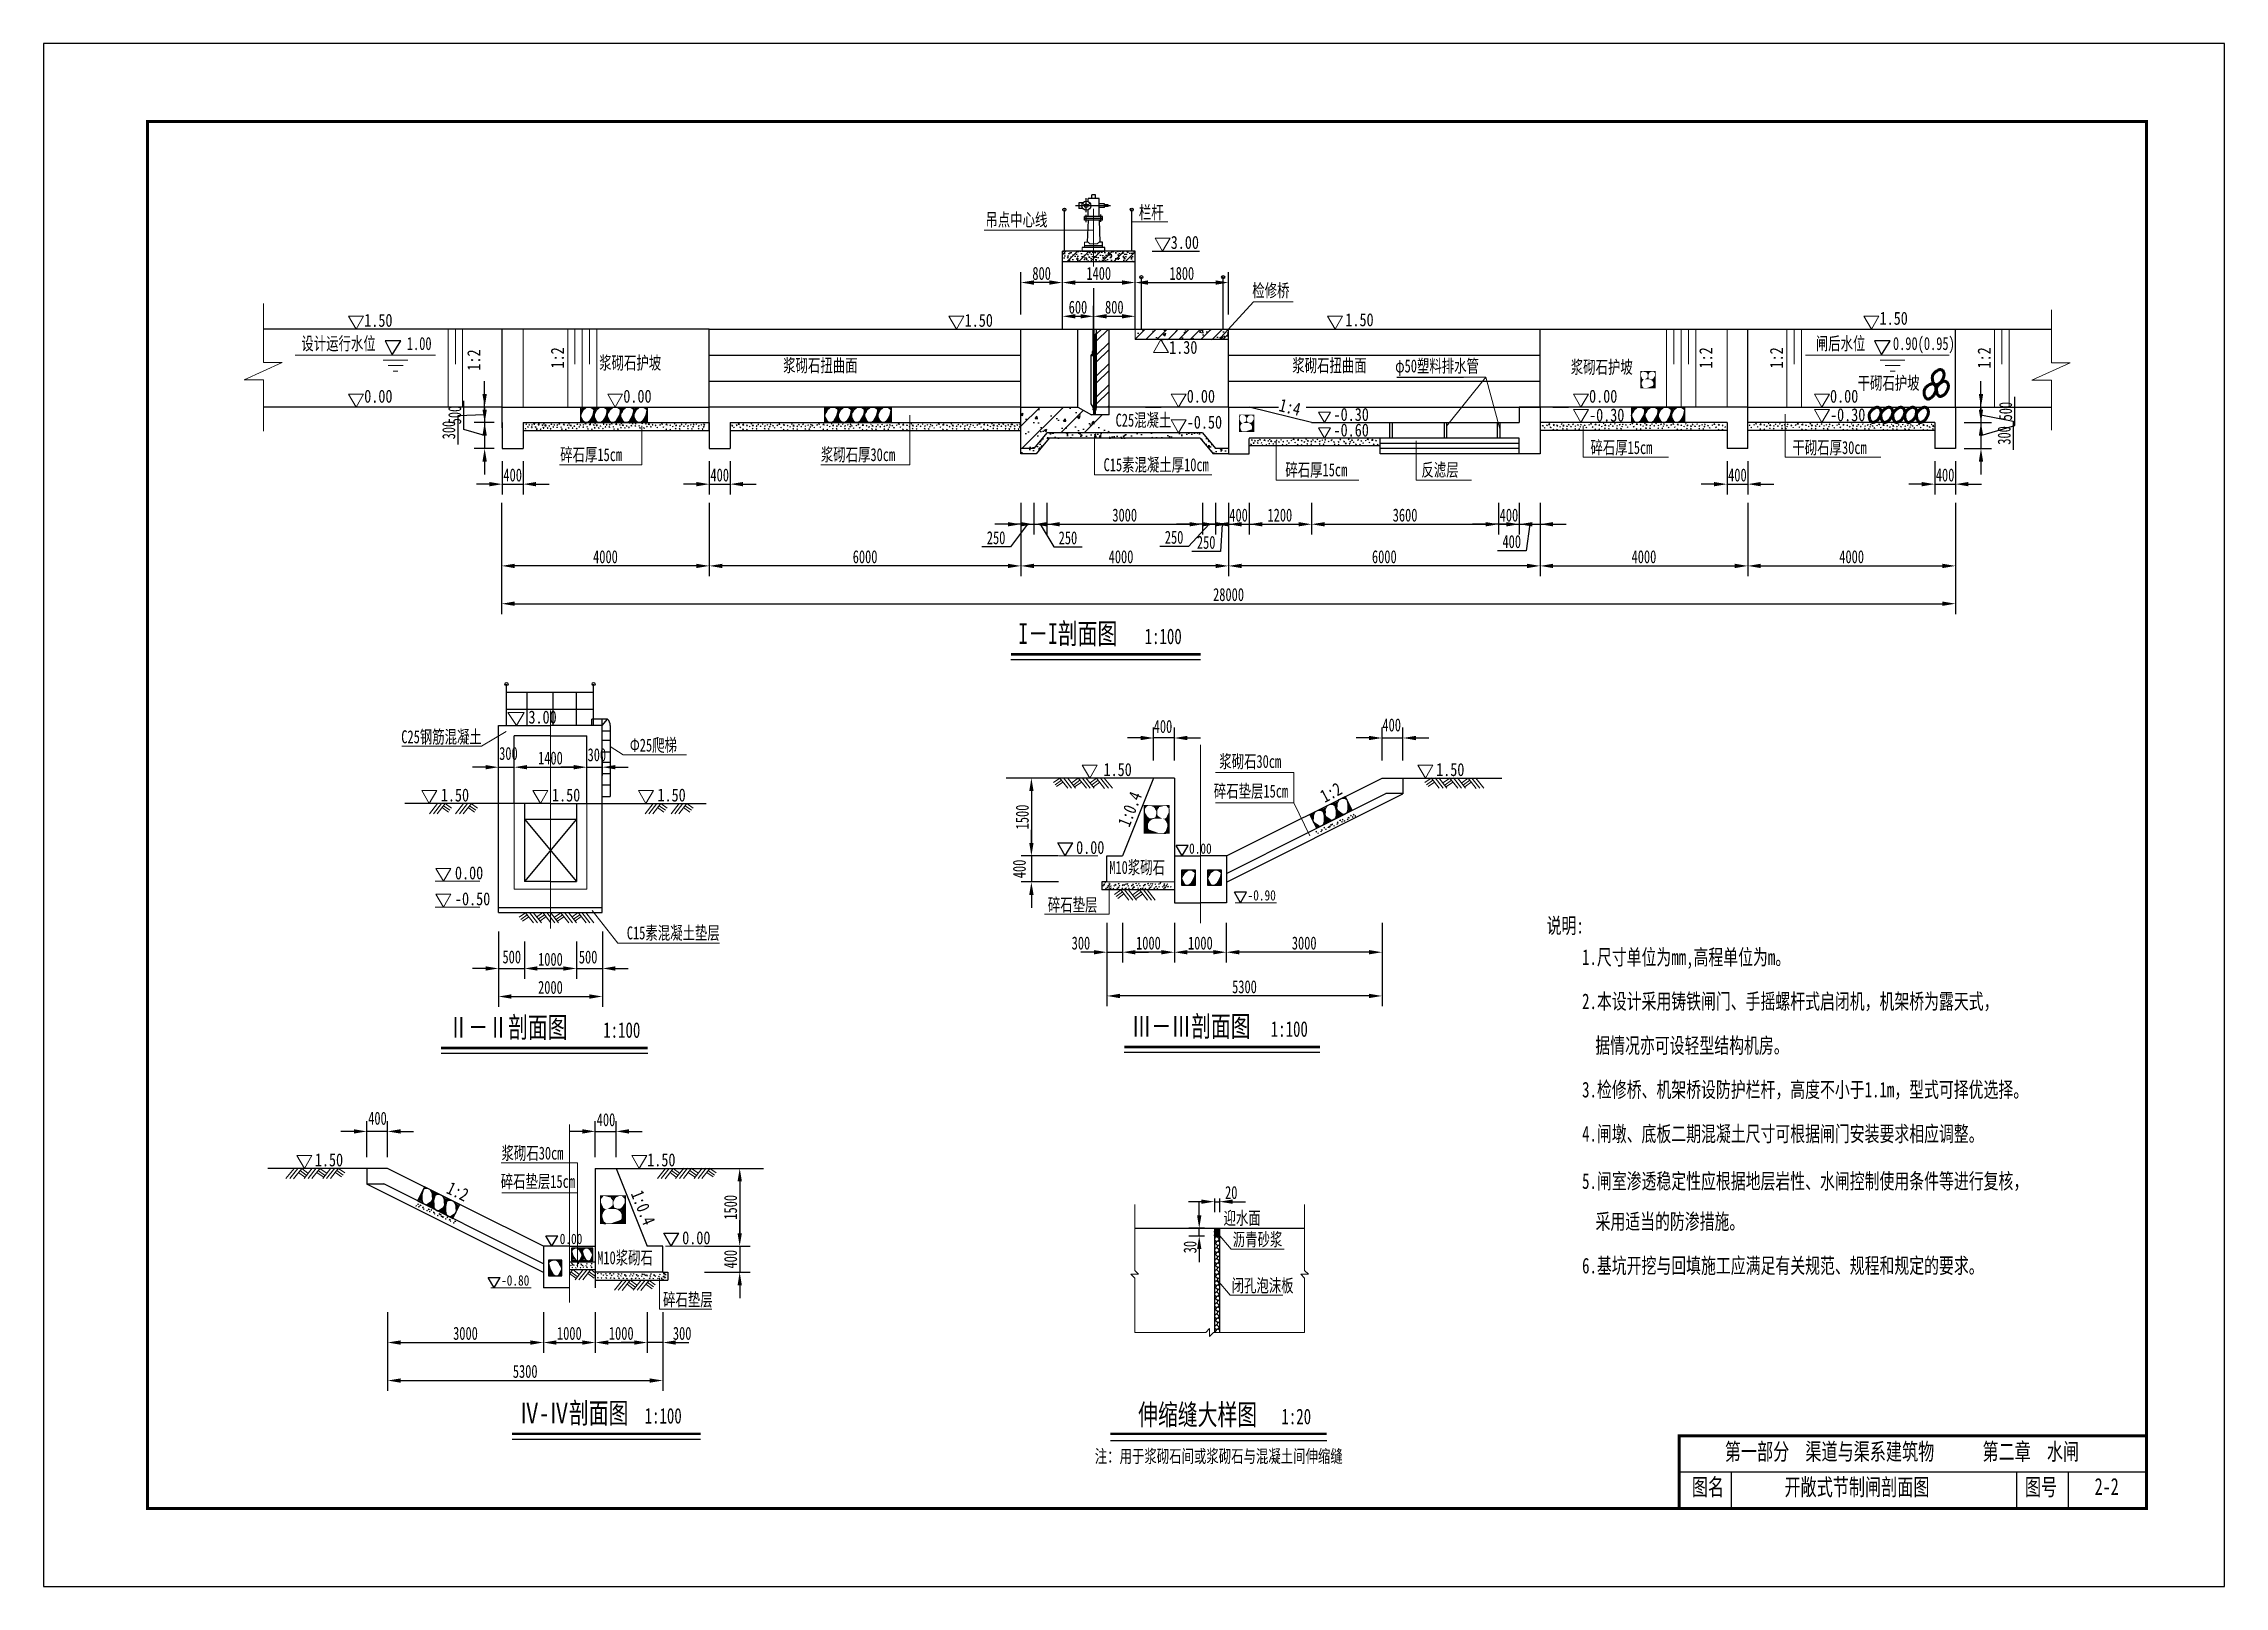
# Model space of a CAD drawing. Header units: millimetres. Extents: x 88 to 508, y 77 to 374.
import ezdxf
from ezdxf.enums import TextEntityAlignment as Align
from ezdxf.lldxf.tags import DXFTag

# ---------------------------------------------------------------- set-up
doc = ezdxf.new("R2010")
doc.units = ezdxf.units.MM
doc.header["$LTSCALE"] = 35
doc.header["$PDMODE"] = 2
doc.header["$PDSIZE"] = 5
doc.layers.add('cx1', color=1, linetype='Continuous', lineweight=60)
for name, color, linetype in [('SG001轮廓', 2, 'Continuous'), ('SG002辅助', 7, 'Continuous'), ('SG003地层', 6, 'Continuous'), ('SG004标注', 9, 'Continuous'), ('SG005文字', 4, 'Continuous'), ('SG006填充', 4, 'Continuous')]:
    doc.layers.add(name, color=color, linetype=linetype)
doc.styles.add('GB', font='SIMFANG.TTF', dxfattribs={"width": 0.7})
doc.styles.add('HT', font='SIMFANG.TTF')
doc.styles.add('HZ', font='SIMFANG.TTF', dxfattribs={"width": 0.7})
doc.styles.add('HZFS', font='SIMFANG.TTF', dxfattribs={"width": 0.7})
doc.styles.add('LIU1', font='SIMFANG.TTF', dxfattribs={"width": 0.7})
doc.styles.get("Standard").update_dxf_attribs({"font": 'SIMFANG.TTF'})
doc.styles.add('文字', font='SIMFANG.TTF', dxfattribs={"width": 0.8, "height": 2})
tags = doc.linetypes.add('ACAD_ISO04W100', pattern=[30.5, 24, -3, 0.5, -3]).pattern_tags.tags
tags[10:11] = [DXFTag(74, 4), DXFTag(75, 0), DXFTag(340, '0'), DXFTag(46, 1.0), DXFTag(50, 0.0), DXFTag(44, 0.0), DXFTag(45, 0.0)]
tags[8:9] = [DXFTag(74, 4), DXFTag(75, 0), DXFTag(340, '0'), DXFTag(46, 1.0), DXFTag(50, 0.0), DXFTag(44, 0.0), DXFTag(45, 0.0)]
tags[6:7] = [DXFTag(74, 4), DXFTag(75, 0), DXFTag(340, '0'), DXFTag(46, 1.0), DXFTag(50, 0.0), DXFTag(44, 0.0), DXFTag(45, 0.0)]
tags[4:5] = [DXFTag(74, 4), DXFTag(75, 0), DXFTag(340, '0'), DXFTag(46, 1.0), DXFTag(50, 0.0), DXFTag(44, 0.0), DXFTag(45, 0.0)]
tags = doc.linetypes.add('CENTER', pattern=[50.8, 31.75, -6.35, 6.35, -6.35]).pattern_tags.tags
tags[10:11] = [DXFTag(74, 4), DXFTag(75, 0), DXFTag(340, '0'), DXFTag(46, 1.0), DXFTag(50, 0.0), DXFTag(44, 0.0), DXFTag(45, 0.0)]
tags[8:9] = [DXFTag(74, 4), DXFTag(75, 0), DXFTag(340, '0'), DXFTag(46, 1.0), DXFTag(50, 0.0), DXFTag(44, 0.0), DXFTag(45, 0.0)]
tags[6:7] = [DXFTag(74, 4), DXFTag(75, 0), DXFTag(340, '0'), DXFTag(46, 1.0), DXFTag(50, 0.0), DXFTag(44, 0.0), DXFTag(45, 0.0)]
tags[4:5] = [DXFTag(74, 4), DXFTag(75, 0), DXFTag(340, '0'), DXFTag(46, 1.0), DXFTag(50, 0.0), DXFTag(44, 0.0), DXFTag(45, 0.0)]
tags = doc.linetypes.add('DASHED2', pattern=[9.525, 6.35, -3.175]).pattern_tags.tags
tags[6:7] = [DXFTag(74, 4), DXFTag(75, 0), DXFTag(340, '0'), DXFTag(46, 1.0), DXFTag(50, 0.0), DXFTag(44, 0.0), DXFTag(45, 0.0)]
tags[4:5] = [DXFTag(74, 4), DXFTag(75, 0), DXFTag(340, '0'), DXFTag(46, 1.0), DXFTag(50, 0.0), DXFTag(44, 0.0), DXFTag(45, 0.0)]
tags = doc.linetypes.add('PHANTOM', pattern=[63.5, 31.75, -6.35, 6.35, -6.35, 6.35, -6.35]).pattern_tags.tags
tags[14:15] = [DXFTag(74, 4), DXFTag(75, 0), DXFTag(340, '0'), DXFTag(46, 1.0), DXFTag(50, 0.0), DXFTag(44, 0.0), DXFTag(45, 0.0)]
tags[12:13] = [DXFTag(74, 4), DXFTag(75, 0), DXFTag(340, '0'), DXFTag(46, 1.0), DXFTag(50, 0.0), DXFTag(44, 0.0), DXFTag(45, 0.0)]
tags[10:11] = [DXFTag(74, 4), DXFTag(75, 0), DXFTag(340, '0'), DXFTag(46, 1.0), DXFTag(50, 0.0), DXFTag(44, 0.0), DXFTag(45, 0.0)]
tags[8:9] = [DXFTag(74, 4), DXFTag(75, 0), DXFTag(340, '0'), DXFTag(46, 1.0), DXFTag(50, 0.0), DXFTag(44, 0.0), DXFTag(45, 0.0)]
tags[6:7] = [DXFTag(74, 4), DXFTag(75, 0), DXFTag(340, '0'), DXFTag(46, 1.0), DXFTag(50, 0.0), DXFTag(44, 0.0), DXFTag(45, 0.0)]
tags[4:5] = [DXFTag(74, 4), DXFTag(75, 0), DXFTag(340, '0'), DXFTag(46, 1.0), DXFTag(50, 0.0), DXFTag(44, 0.0), DXFTag(45, 0.0)]
doc.dimstyles.new('200', dxfattribs={"dimscale": 0, "dimtxt": 3, "dimasz": 2, "dimexe": 2, "dimexo": 0, "dimgap": 1, "dimtad": 1, "dimdec": 0, "dimlfac": 200, "dimdsep": 46, "dimtxsty": 'GB', "dimblk1": 'ARCHTICK', "dimblk2": 'ARCHTICK', "dimsah": 1, "dimcen": 2.5, "dimdle": 1.5, "dimclrd": 3, "dimclre": 3, "dimclrt": 7, "dimadec": 0, "dimazin": 0, "dimtfac": 1, "dimtdec": 4, "dimtmove": 1, "dimatfit": 3, "dimldrblk": 'ARCHTICK', "dimfxl": 1, "dimtolj": 1, "dimtzin": 0, "dimarcsym": 0})
pattern_1 = [(50, (-2954.3354, -447.419), (5.46554, -0.4781726), [0.5715, -6.2865]), (355, (-2954.3354, -447.419), (-1.057285, 5.731699), [0.4572, -5.0292]), (100.451, (-2953.88, -447.4587), (4.408275, 5.253501), [0.4857, -5.3427]), (46.1842, (-2954.3354, -445.895), (8.132371, -1.26127), [0.85725, -9.42975]), (96.6356, (-2953.658, -446), (7.122127, 7.422767), [0.72855, -8.01405]), (351.184, (-2954.3354, -445.895), (7.122138, 7.422754), [0.6858, -7.5438]), (21, (-2953.5734, -446.276), (4.5484464, -3.0679656), [0.5715, -6.2865]), (326, (-2953.5734, -446.276), (1.854061, 5.525639), [0.4572, -5.0292]), (71.4514, (-2953.1944, -446.5315), (6.402495, 2.457686), [0.4857, -5.3427]), (37.5, (-2954.3354, -447.4189), (0.0926581, 2.5366512), [0, -4.96824, 0, -5.1054, 0, -5.04825]), (7.5, (-2954.3354, -447.4189), (2.0045899, 3.0054172), [0, -2.91084, 0, -4.85394, 0, -1.92405]), (327.5, (-2956.0347, -447.4189), (4.0677179, -0.1718623), [0, -1.905, 0, -5.9436, 0, -7.8867]), (317.5, (-2956.7967, -447.419), (4.4438754, 0.7627947), [0, -2.4765, 0, -3.94716, 0, -5.6007])]

msp = doc.modelspace()

# ---------------------------------------------------------------- texts
at = {"layer": 'SG001轮廓', "color": 7, "width": 0.7}
for s, p in [('I－I剖面图', (275.814, 258.272)), ('Ⅱ－Ⅱ剖面图', (166.089, 182.481)), ('Ⅲ－Ⅲ剖面图', (297.649, 182.677)), ('Ⅳ-Ⅳ剖面图', (179.737, 108.216))]:
    msp.add_text(s, height=4, dxfattribs=at).set_placement(p)
at = {"layer": 'SG001轮廓', "color": 7, "style": 'LIU1', "width": 0.7}
for p in [(300.163, 258.24), (195.889, 182.449), (324.453, 182.645), (203.866, 108.184)]:
    msp.add_text('1:100', height=3, dxfattribs=at).set_placement(p)
at = {"layer": 'SG001轮廓', "color": 7, "width": 0.7}
msp.add_text('伸缩缝大样图', height=4, dxfattribs=at).set_placement((310.365, 110.002), align=Align.MIDDLE)
at = {"layer": 'SG001轮廓', "color": 7, "style": 'LIU1', "width": 0.7}
msp.add_text('1:20', height=3, dxfattribs=at).set_placement((329.361, 109.526), align=Align.MIDDLE)
at = {"layer": 'SG001轮廓', "color": 7, "lineweight": -3, "style": 'HZ', "width": 0.7}
msp.add_text('注：用于浆砌石间或浆砌石与混凝土间伸缩缝', height=2.5, dxfattribs=at).set_placement((314.435, 101.944), align=Align.MIDDLE)
at = {"layer": 'SG001轮廓', "color": 7, "ltscale": 8, "style": 'HT', "width": 0.7}
msp.add_text('第一部分  渠道与渠系建筑物      第二章  水闸', height=3.25, dxfattribs=at).set_placement((411.903, 102.793), align=Align.MIDDLE_LEFT)
for s, p in [('图名', (408.649, 94.344)), ('开敞式节制闸剖面图', (437.348, 94.344)), ('图号', (472.804, 94.344)), ('2-2', (485.446, 94.45))]:
    msp.add_text(s, height=3.25, dxfattribs=at).set_placement(p, align=Align.CENTER)
at = {"layer": 'SG002辅助', "color": 4, "lineweight": 13, "style": 'GB', "width": 0.7}
msp.add_text('碎石厚15cm', height=2.5, dxfattribs=at).set_placement((386.022, 294.836))
at = {"layer": 'SG004标注', "color": 4}
for s, height, style, width, p in [('吊点中心线', 2.5, 'GB', 0.7, (269.492, 338.7)), ('栏杆', 2.5, 'GB', 0.7, (299.047, 340.119)), ('3.00', 2.5, '文字', 0.8, (305.178, 334.331)), ('检修桥', 2.5, 'GB', 0.7, (320.884, 325.071)), ('1.50', 2.5, '文字', 0.8, (149.858, 319.331)), ('1.50', 2.5, '文字', 0.8, (265.494, 319.331)), ('1.50', 2.5, '文字', 0.8, (338.817, 319.441)), ('1.50', 2.5, '文字', 0.8, (441.699, 319.724)), ('设计运行水位', 2.5, 'GB', 0.7, (137.748, 314.866)), ('1.00', 2.5, 'GB', 0.7, (158.068, 314.866)), ('1.30', 2.5, '文字', 0.8, (304.879, 314.123)), ('闸后水位', 2.5, 'GB', 0.7, (429.419, 314.866)), ('0.90(0.95)', 2.5, 'GB', 0.7, (444.278, 314.866)), ('浆砌石护坡', 2.5, 'GB', 0.7, (195.11, 311.146)), ('浆砌石扭曲面', 2.5, 'GB', 0.7, (230.543, 310.642)), ('浆砌石扭曲面', 2.5, 'GB', 0.7, (328.6, 310.642)), ('φ50塑料排水管', 2.5, 'GB', 0.7, (348.416, 310.551)), ('浆砌石护坡', 2.5, 'GB', 0.7, (382.233, 310.327)), ('0.00', 2.5, '文字', 0.8, (149.858, 304.724)), ('0.00', 2.5, '文字', 0.8, (199.759, 304.724)), ('0.00', 2.5, '文字', 0.8, (308.27, 304.724)), ('0.00', 2.5, '文字', 0.8, (385.752, 304.724)), ('0.00', 2.5, '文字', 0.8, (432.158, 304.724)), ('干砌石护坡', 2.5, 'GB', 0.7, (437.47, 307.264)), ('C25混凝土', 2.5, 'GB', 0.7, (294.571, 300.113)), ('-0.30', 2.5, '文字', 0.8, (336.541, 301.208)), ('-0.30', 2.5, '文字', 0.8, (385.752, 301.097)), ('-0.30', 2.5, '文字', 0.8, (432.158, 301.147)), ('-0.50', 2.5, '文字', 0.8, (308.27, 299.724)), ('-0.60', 2.5, '文字', 0.8, (336.541, 298.208)), ('碎石厚15cm', 2.5, 'GB', 0.7, (187.605, 293.472)), ('浆砌石厚30cm', 2.5, 'GB', 0.7, (237.804, 293.472)), ('C15素混凝土厚10cm', 2.5, 'GB', 0.7, (292.251, 291.53)), ('干砌石厚30cm', 2.5, 'GB', 0.7, (424.914, 294.836)), ('碎石厚15cm', 2.5, 'GB', 0.7, (327.26, 290.542)), ('反滤层', 2.5, 'GB', 0.7, (353.464, 290.542)), ('C25钢筋混凝土', 2.5, 'GB', 0.7, (156.995, 239.149)), ('Φ25爬梯', 2.5, 'GB', 0.7, (201.013, 237.551)), ('1.50', 2.5, '文字', 0.8, (292.24, 232.844)), ('浆砌石30cm', 2.5, 'GB', 0.7, (314.537, 234.412)), ('碎石垫层15cm', 2.5, 'GB', 0.7, (313.489, 228.7)), ('0.00', 2.5, '文字', 0.8, (286.963, 217.844)), ('0.00', 2, '文字', 0.8, (308.722, 217.887)), ('M10浆砌石', 2.5, 'GB', 0.7, (293.349, 214.008)), ('-0.90', 2, '文字', 0.8, (319.984, 208.887)), ('碎石垫层', 2.5, 'GB', 0.7, (281.523, 206.813)), ('C15素混凝土垫层', 2.5, 'GB', 0.7, (200.433, 201.4)), ('浆砌石30cm', 2.5, 'GB', 0.7, (176.306, 159.003)), ('1.50', 2.5, '文字', 0.8, (204.359, 157.704)), ('碎石垫层15cm', 2.5, 'GB', 0.7, (176.146, 153.559)), ('0.00', 2, '文字', 0.8, (187.512, 142.747)), ('0.00', 2.5, '文字', 0.8, (211.096, 142.704)), ('M10浆砌石', 2.5, 'GB', 0.7, (194.722, 138.868)), ('-0.80', 2, '文字', 0.8, (176.216, 134.747)), ('碎石垫层', 2.5, 'GB', 0.7, (207.408, 130.805))]:
    msp.add_text(s, height=height, dxfattribs=dict(at, style=style, width=width)).set_placement(p)
at = {"layer": 'SG004标注', "color": 4, "style": '文字', "width": 0.8}
for p in [(188.307, 311.303), (409.478, 311.303), (423.082, 311.303), (463.082, 311.303), (172.201, 310.894)]:
    msp.add_text('1:2', height=2.5, rotation=90, dxfattribs=at).set_placement(p)
at = {"layer": 'SG004标注', "color": 4, "width": 0.8}
for s, rotation, style, p in [('1:4', 345.96, 'HZFS', (327.664, 301.925)), ('1:2', 27.8484, '文字', (336.986, 227.931)), ('1:2', 334.30891, '文字', (167.012, 151.074))]:
    msp.add_text(s, height=2.5, rotation=rotation, dxfattribs=dict(at, style=style)).set_placement(p, align=Align.BOTTOM_CENTER)
at = {"layer": 'SG004标注', "color": 4, "lineweight": 0, "style": '文字', "width": 0.8}
for s, p in [('3.00', (181.481, 242.946)), ('1.50', (356.298, 232.844)), ('1.50', (164.609, 227.946)), ('1.50', (186.023, 227.946)), ('1.50', (206.333, 227.946)), ('0.00', (167.33, 212.96)), ('-0.50', (167.33, 207.96)), ('1.50', (140.346, 157.704))]:
    msp.add_text(s, height=2.5, dxfattribs=at).set_placement(p)
at = {"layer": 'SG004标注', "color": 4, "style": '文字', "width": 0.8}
for rotation, p in [(68.2, (297.894, 222.573)), (291.8, (200.463, 152.178))]:
    msp.add_text('1:0.4', height=2.5, rotation=rotation, dxfattribs=at).set_placement(p, align=Align.BOTTOM_LEFT)
at = {"layer": 'SG004标注', "style": 'HZ', "width": 0.7}
for s, p in [('迎水面', (315.356, 146.502)), ('沥青砂浆', (317.131, 142.382)), ('闭孔泡沫板', (316.91, 133.516))]:
    msp.add_text(s, height=2.5, dxfattribs=at).set_placement(p)
at = {"layer": 'SG005文字', "color": 7, "style": 'LIU1', "width": 0.7}
msp.add_text('说明:', height=3, dxfattribs=at).set_placement((377.581, 202.552))
for s, p in [('1.尺寸单位为mm,高程单位为m。', (384.409, 197.991)), ('2.本设计采用铸铁闸门、手摇螺杆式启闭机，机架桥为露天式，', (384.409, 189.479)), ('据情况亦可设轻型结构机房。', (386.956, 180.978)), ('3.检修桥、机架桥设防护栏杆，高度不小于1.1m，型式可择优选择。', (384.409, 172.478)), ('4.闸墩、底板二期混凝土尺寸可根据闸门安装要求相应调整。', (384.409, 163.978)), ('5.闸室渗透稳定性应根据地层岩性、水闸控制使用条件等进行复核，', (384.409, 154.868)), ('采用适当的防渗措施。', (387.002, 147.096)), ('6.基坑开挖与回填施工应满足有关规范、规程和规定的要求。', (384.409, 138.596))]:
    msp.add_text(s, height=3, dxfattribs=at).set_placement(p, align=Align.MIDDLE_LEFT)

# ---------------------------------------------------------------- blocks, each defined once
blk = doc.blocks.new('*D11')
at = {"layer": 'Defpoints', "color": 0, "transparency": 16777216}
for p in [(175.72, 200.96), (180.72, 200.96), (180.72, 195.8)]:
    blk.add_point(p, dxfattribs=at)
at = {"layer": 'SG002辅助', "color": 9, "lineweight": -2, "transparency": 16777216}
for p, q in [((175.72, 200.96), (175.72, 193.8)), ((180.72, 200.96), (180.72, 193.8)), ((173.22, 195.8), (170.72, 195.8)), ((175.72, 195.8), (180.72, 195.8)), ((183.22, 195.8), (185.72, 195.8))]:
    blk.add_line(p, q, dxfattribs=at)
at = {"layer": 'SG002辅助', "color": 9, "transparency": 16777216}
for points in [[(173.22, 196.21), (173.22, 195.38), (175.72, 195.8)], [(183.22, 196.21), (183.22, 195.38), (180.72, 195.8)]]:
    blk.add_solid(points, dxfattribs=at)
at = {"layer": 'SG002辅助', "color": 3, "lineweight": 13, "transparency": 16777216, "insert": (178.27, 198.01), "char_height": 2.5, "attachment_point": 5, "style": 'GB'}
blk.add_mtext('\\A1;500', dxfattribs=at)
blk = doc.blocks.new('_ARCHTICK')
at = {"color": 0, "linetype": 'ByBlock', "const_width": 0.15}
blk.add_lwpolyline([(-0.5, -0.5), (0.5, 0.5)], dxfattribs=at)
blk = doc.blocks.new('*D12')
at = {"layer": 'Defpoints', "color": 0, "transparency": 16777216}
for p in [(180.72, 200.96), (190.72, 200.96), (190.72, 195.8)]:
    blk.add_point(p, dxfattribs=at)
at = {"layer": 'SG002辅助', "color": 9, "lineweight": -2, "transparency": 16777216}
for p, q in [((180.72, 200.96), (180.72, 193.8)), ((190.72, 200.96), (190.72, 193.8)), ((183.22, 195.8), (188.22, 195.8))]:
    blk.add_line(p, q, dxfattribs=at)
at = {"layer": 'SG002辅助', "color": 9, "transparency": 16777216}
for points in [[(183.22, 196.21), (183.22, 195.38), (180.72, 195.8)], [(188.22, 196.21), (188.22, 195.38), (190.72, 195.8)]]:
    blk.add_solid(points, dxfattribs=at)
at = {"layer": 'SG002辅助', "color": 3, "lineweight": 13, "transparency": 16777216, "insert": (185.72, 197.55), "char_height": 2.5, "attachment_point": 5, "style": 'GB'}
blk.add_mtext('\\A1;1000', dxfattribs=at)
blk = doc.blocks.new('*D13')
at = {"layer": 'Defpoints', "color": 0, "transparency": 16777216}
for p in [(175.72, 202.92), (195.72, 202.92), (195.72, 190.4)]:
    blk.add_point(p, dxfattribs=at)
at = {"layer": 'SG002辅助', "color": 9, "lineweight": -2, "transparency": 16777216}
for p, q in [((175.72, 202.92), (175.72, 188.4)), ((195.72, 202.92), (195.72, 188.4)), ((178.22, 190.4), (193.22, 190.4))]:
    blk.add_line(p, q, dxfattribs=at)
at = {"layer": 'SG002辅助', "color": 9, "transparency": 16777216}
for points in [[(178.22, 190.82), (178.22, 189.98), (175.72, 190.4)], [(193.22, 190.82), (193.22, 189.98), (195.72, 190.4)]]:
    blk.add_solid(points, dxfattribs=at)
at = {"layer": 'SG002辅助', "color": 3, "lineweight": 13, "transparency": 16777216, "insert": (185.72, 192.15), "char_height": 2.5, "attachment_point": 5, "style": 'GB'}
blk.add_mtext('\\A1;2000', dxfattribs=at)
blk = doc.blocks.new('*D14')
at = {"layer": 'Defpoints', "color": 0, "transparency": 16777216}
for p in [(190.72, 200.96), (195.72, 200.96), (195.72, 195.8)]:
    blk.add_point(p, dxfattribs=at)
at = {"layer": 'SG002辅助', "color": 9, "lineweight": -2, "transparency": 16777216}
for p, q in [((190.72, 200.96), (190.72, 193.8)), ((195.72, 200.96), (195.72, 193.8)), ((188.22, 195.8), (185.72, 195.8)), ((190.72, 195.8), (195.72, 195.8)), ((198.22, 195.8), (200.72, 195.8))]:
    blk.add_line(p, q, dxfattribs=at)
at = {"layer": 'SG002辅助', "color": 9, "transparency": 16777216}
for points in [[(188.22, 196.21), (188.22, 195.38), (190.72, 195.8)], [(198.22, 196.21), (198.22, 195.38), (195.72, 195.8)]]:
    blk.add_solid(points, dxfattribs=at)
at = {"layer": 'SG002辅助', "color": 3, "lineweight": 13, "transparency": 16777216, "insert": (192.98, 197.99), "char_height": 2.5, "attachment_point": 5, "style": 'GB'}
blk.add_mtext('\\A1;500', dxfattribs=at)
blk = doc.blocks.new('*D15')
at = {"layer": 'Defpoints', "color": 0, "transparency": 16777216}
for p in [(316.32, 285.43), (376.32, 285.43), (316.32, 273.3)]:
    blk.add_point(p, dxfattribs=at)
at = {"layer": 'SG002辅助', "color": 9, "lineweight": -2, "transparency": 16777216}
for p, q in [((316.32, 285.43), (316.32, 271.3)), ((376.32, 285.43), (376.32, 271.3)), ((373.82, 273.3), (318.82, 273.3))]:
    blk.add_line(p, q, dxfattribs=at)
at = {"layer": 'SG002辅助', "color": 9, "transparency": 16777216}
for points in [[(318.82, 273.71), (318.82, 272.88), (316.32, 273.3)], [(373.82, 273.71), (373.82, 272.88), (376.32, 273.3)]]:
    blk.add_solid(points, dxfattribs=at)
at = {"layer": 'SG002辅助', "color": 3, "lineweight": 13, "transparency": 16777216, "insert": (346.32, 275.05), "char_height": 2.5, "attachment_point": 5, "style": 'GB'}
blk.add_mtext('\\A1;6000', dxfattribs=at)
blk = doc.blocks.new('*D16')
at = {"layer": 'Defpoints', "color": 0, "transparency": 16777216}
for p in [(276.32, 285.43), (316.32, 285.43), (276.32, 273.3)]:
    blk.add_point(p, dxfattribs=at)
at = {"layer": 'SG002辅助', "color": 9, "lineweight": -2, "transparency": 16777216}
for p, q in [((276.32, 285.43), (276.32, 271.3)), ((316.32, 285.43), (316.32, 271.3)), ((313.82, 273.3), (278.82, 273.3))]:
    blk.add_line(p, q, dxfattribs=at)
at = {"layer": 'SG002辅助', "color": 9, "transparency": 16777216}
for points in [[(278.82, 273.71), (278.82, 272.88), (276.32, 273.3)], [(313.82, 273.71), (313.82, 272.88), (316.32, 273.3)]]:
    blk.add_solid(points, dxfattribs=at)
at = {"layer": 'SG002辅助', "color": 3, "lineweight": 13, "transparency": 16777216, "insert": (295.61, 275.05), "char_height": 2.5, "attachment_point": 5, "style": 'GB'}
blk.add_mtext('\\A1;4000', dxfattribs=at)
blk = doc.blocks.new('*D17')
at = {"layer": 'Defpoints', "color": 0, "transparency": 16777216}
for p in [(216.32, 285.43), (276.32, 285.43), (216.32, 273.3)]:
    blk.add_point(p, dxfattribs=at)
at = {"layer": 'SG002辅助', "color": 9, "lineweight": -2, "transparency": 16777216}
for p, q in [((216.32, 285.43), (216.32, 271.3)), ((276.32, 285.43), (276.32, 271.3)), ((273.82, 273.3), (218.82, 273.3))]:
    blk.add_line(p, q, dxfattribs=at)
at = {"layer": 'SG002辅助', "color": 9, "transparency": 16777216}
for points in [[(218.82, 273.71), (218.82, 272.88), (216.32, 273.3)], [(273.82, 273.71), (273.82, 272.88), (276.32, 273.3)]]:
    blk.add_solid(points, dxfattribs=at)
at = {"layer": 'SG002辅助', "color": 3, "lineweight": 13, "transparency": 16777216, "insert": (246.32, 275.05), "char_height": 2.5, "attachment_point": 5, "style": 'GB'}
blk.add_mtext('\\A1;6000', dxfattribs=at)
blk = doc.blocks.new('*D18')
at = {"layer": 'Defpoints', "color": 0, "transparency": 16777216}
for p in [(376.32, 285.43), (416.32, 285.43), (416.32, 273.3)]:
    blk.add_point(p, dxfattribs=at)
at = {"layer": 'SG002辅助', "color": 9, "lineweight": -2, "transparency": 16777216}
for p, q in [((376.32, 285.43), (376.32, 271.3)), ((416.32, 285.43), (416.32, 271.3)), ((378.82, 273.3), (413.82, 273.3))]:
    blk.add_line(p, q, dxfattribs=at)
at = {"layer": 'SG002辅助', "color": 9, "transparency": 16777216}
for points in [[(378.82, 273.71), (378.82, 272.88), (376.32, 273.3)], [(413.82, 273.71), (413.82, 272.88), (416.32, 273.3)]]:
    blk.add_solid(points, dxfattribs=at)
at = {"layer": 'SG002辅助', "color": 3, "lineweight": 13, "transparency": 16777216, "insert": (396.32, 275.05), "char_height": 2.5, "attachment_point": 5, "style": 'GB'}
blk.add_mtext('\\A1;4000', dxfattribs=at)
blk = doc.blocks.new('*D19')
at = {"layer": 'Defpoints', "color": 0, "transparency": 16777216}
for p in [(276.32, 285.43), (278.82, 285.43), (278.82, 281.32)]:
    blk.add_point(p, dxfattribs=at)
at = {"layer": 'SG002辅助', "color": 9, "lineweight": -2, "transparency": 16777216}
for p, q in [((276.32, 285.43), (276.32, 279.32)), ((278.82, 285.43), (278.82, 279.32)), ((273.82, 281.32), (271.32, 281.32)), ((277.57, 281.32), (274.3, 276.96)), ((276.32, 281.32), (278.82, 281.32)), ((276.32, 281.32), (278.82, 281.32)), ((281.32, 281.32), (283.82, 281.32)), ((274.3, 276.96), (268.8, 276.96))]:
    blk.add_line(p, q, dxfattribs=at)
at = {"layer": 'SG002辅助', "color": 9, "transparency": 16777216}
for points in [[(273.82, 281.73), (273.82, 280.9), (276.32, 281.32)], [(281.32, 281.73), (281.32, 280.9), (278.82, 281.32)]]:
    blk.add_solid(points, dxfattribs=at)
at = {"layer": 'SG002辅助', "color": 3, "lineweight": 13, "transparency": 16777216, "insert": (271.55, 278.71), "char_height": 2.5, "attachment_point": 5, "style": 'GB'}
blk.add_mtext('\\A1;250', dxfattribs=at)
blk = doc.blocks.new('*D20')
at = {"layer": 'Defpoints', "color": 0, "transparency": 16777216}
for p in [(278.82, 285.43), (281.32, 285.43), (281.32, 281.32)]:
    blk.add_point(p, dxfattribs=at)
at = {"layer": 'SG002辅助', "color": 9, "lineweight": -2, "transparency": 16777216}
for p, q in [((278.82, 285.43), (278.82, 279.32)), ((281.32, 285.43), (281.32, 279.32)), ((276.32, 281.32), (273.82, 281.32)), ((278.82, 281.32), (281.32, 281.32)), ((278.82, 281.32), (281.32, 281.32)), ((280.07, 281.32), (282.64, 276.94)), ((283.82, 281.32), (286.32, 281.32)), ((282.64, 276.94), (288.14, 276.94))]:
    blk.add_line(p, q, dxfattribs=at)
at = {"layer": 'SG002辅助', "color": 9, "transparency": 16777216}
for points in [[(276.32, 281.73), (276.32, 280.9), (278.82, 281.32)], [(283.82, 281.73), (283.82, 280.9), (281.32, 281.32)]]:
    blk.add_solid(points, dxfattribs=at)
at = {"layer": 'SG002辅助', "color": 3, "lineweight": 13, "transparency": 16777216, "insert": (285.39, 278.69), "char_height": 2.5, "attachment_point": 5, "style": 'GB'}
blk.add_mtext('\\A1;250', dxfattribs=at)
blk = doc.blocks.new('*D21')
at = {"layer": 'Defpoints', "color": 0, "transparency": 16777216}
for p in [(281.32, 285.43), (311.32, 285.43), (311.32, 281.32)]:
    blk.add_point(p, dxfattribs=at)
at = {"layer": 'SG002辅助', "color": 9, "lineweight": -2, "transparency": 16777216}
for p, q in [((281.32, 285.43), (281.32, 279.32)), ((311.32, 285.43), (311.32, 279.32)), ((283.82, 281.32), (308.82, 281.32))]:
    blk.add_line(p, q, dxfattribs=at)
at = {"layer": 'SG002辅助', "color": 9, "transparency": 16777216}
for points in [[(283.82, 281.73), (283.82, 280.9), (281.32, 281.32)], [(308.82, 281.73), (308.82, 280.9), (311.32, 281.32)]]:
    blk.add_solid(points, dxfattribs=at)
at = {"layer": 'SG002辅助', "color": 3, "lineweight": 13, "transparency": 16777216, "insert": (296.32, 283.07), "char_height": 2.5, "attachment_point": 5, "style": 'GB'}
blk.add_mtext('\\A1;3000', dxfattribs=at)
blk = doc.blocks.new('*D22')
at = {"layer": 'Defpoints', "color": 0, "transparency": 16777216}
for p in [(311.32, 285.43), (313.82, 285.43), (313.82, 281.32)]:
    blk.add_point(p, dxfattribs=at)
at = {"layer": 'SG002辅助', "color": 9, "lineweight": -2, "transparency": 16777216}
for p, q in [((311.32, 285.43), (311.32, 279.32)), ((313.82, 285.43), (313.82, 279.32)), ((308.82, 281.32), (306.32, 281.32)), ((312.57, 281.32), (308.58, 277.05)), ((311.32, 281.32), (313.82, 281.32)), ((311.32, 281.32), (313.82, 281.32)), ((316.32, 281.32), (318.82, 281.32)), ((308.58, 277.05), (303.08, 277.05))]:
    blk.add_line(p, q, dxfattribs=at)
at = {"layer": 'SG002辅助', "color": 9, "transparency": 16777216}
for points in [[(308.82, 281.73), (308.82, 280.9), (311.32, 281.32)], [(316.32, 281.73), (316.32, 280.9), (313.82, 281.32)]]:
    blk.add_solid(points, dxfattribs=at)
at = {"layer": 'SG002辅助', "color": 3, "lineweight": 13, "transparency": 16777216, "insert": (305.83, 278.8), "char_height": 2.5, "attachment_point": 5, "style": 'GB'}
blk.add_mtext('\\A1;250', dxfattribs=at)
blk = doc.blocks.new('*D23')
at = {"layer": 'Defpoints', "color": 0, "transparency": 16777216}
for p in [(313.82, 285.43), (316.32, 285.43), (316.32, 281.32)]:
    blk.add_point(p, dxfattribs=at)
at = {"layer": 'SG002辅助', "color": 9, "lineweight": -2, "transparency": 16777216}
for p, q in [((313.82, 285.43), (313.82, 279.32)), ((316.32, 285.43), (316.32, 279.32)), ((311.32, 281.32), (308.82, 281.32)), ((313.82, 281.32), (316.32, 281.32)), ((313.82, 281.32), (316.32, 281.32)), ((315.07, 281.32), (314.76, 276.07)), ((318.82, 281.32), (321.32, 281.32)), ((314.76, 276.07), (309.26, 276.07))]:
    blk.add_line(p, q, dxfattribs=at)
at = {"layer": 'SG002辅助', "color": 9, "transparency": 16777216}
for points in [[(311.32, 281.73), (311.32, 280.9), (313.82, 281.32)], [(318.82, 281.73), (318.82, 280.9), (316.32, 281.32)]]:
    blk.add_solid(points, dxfattribs=at)
at = {"layer": 'SG002辅助', "color": 3, "lineweight": 13, "transparency": 16777216, "insert": (312.01, 277.82), "char_height": 2.5, "attachment_point": 5, "style": 'GB'}
blk.add_mtext('\\A1;250', dxfattribs=at)
blk = doc.blocks.new('*D24')
at = {"layer": 'Defpoints', "color": 0, "transparency": 16777216}
for p in [(316.32, 285.43), (320.32, 285.43), (320.32, 281.32)]:
    blk.add_point(p, dxfattribs=at)
at = {"layer": 'SG002辅助', "color": 9, "lineweight": -2, "transparency": 16777216}
for p, q in [((316.32, 285.43), (316.32, 279.32)), ((320.32, 285.43), (320.32, 279.32)), ((313.82, 281.32), (311.32, 281.32)), ((316.32, 281.32), (320.32, 281.32)), ((322.82, 281.32), (325.32, 281.32))]:
    blk.add_line(p, q, dxfattribs=at)
at = {"layer": 'SG002辅助', "color": 9, "transparency": 16777216}
for points in [[(313.82, 281.73), (313.82, 280.9), (316.32, 281.32)], [(322.82, 281.73), (322.82, 280.9), (320.32, 281.32)]]:
    blk.add_solid(points, dxfattribs=at)
at = {"layer": 'SG002辅助', "color": 3, "lineweight": 13, "transparency": 16777216, "insert": (318.25, 283.07), "char_height": 2.5, "attachment_point": 5, "style": 'GB'}
blk.add_mtext('\\A1;400', dxfattribs=at)
blk = doc.blocks.new('*D25')
at = {"layer": 'Defpoints', "color": 0, "transparency": 16777216}
for p in [(320.32, 285.43), (332.32, 285.43), (332.32, 281.32)]:
    blk.add_point(p, dxfattribs=at)
at = {"layer": 'SG002辅助', "color": 9, "lineweight": -2, "transparency": 16777216}
for p, q in [((320.32, 285.43), (320.32, 279.32)), ((332.32, 285.43), (332.32, 279.32)), ((322.82, 281.32), (329.82, 281.32))]:
    blk.add_line(p, q, dxfattribs=at)
at = {"layer": 'SG002辅助', "color": 9, "transparency": 16777216}
for points in [[(322.82, 281.73), (322.82, 280.9), (320.32, 281.32)], [(329.82, 281.73), (329.82, 280.9), (332.32, 281.32)]]:
    blk.add_solid(points, dxfattribs=at)
at = {"layer": 'SG002辅助', "color": 3, "lineweight": 13, "transparency": 16777216, "insert": (326.2, 283.07), "char_height": 2.5, "attachment_point": 5, "style": 'GB'}
blk.add_mtext('\\A1;1200', dxfattribs=at)
blk = doc.blocks.new('*D26')
at = {"layer": 'Defpoints', "color": 0, "transparency": 16777216}
for p in [(332.32, 285.43), (368.32, 285.43), (368.32, 281.32)]:
    blk.add_point(p, dxfattribs=at)
at = {"layer": 'SG002辅助', "color": 9, "lineweight": -2, "transparency": 16777216}
for p, q in [((332.32, 285.43), (332.32, 279.32)), ((368.32, 285.43), (368.32, 279.32)), ((334.82, 281.32), (365.82, 281.32))]:
    blk.add_line(p, q, dxfattribs=at)
at = {"layer": 'SG002辅助', "color": 9, "transparency": 16777216}
for points in [[(334.82, 281.73), (334.82, 280.9), (332.32, 281.32)], [(365.82, 281.73), (365.82, 280.9), (368.32, 281.32)]]:
    blk.add_solid(points, dxfattribs=at)
at = {"layer": 'SG002辅助', "color": 3, "lineweight": 13, "transparency": 16777216, "insert": (350.32, 283.07), "char_height": 2.5, "attachment_point": 5, "style": 'GB'}
blk.add_mtext('\\A1;3600', dxfattribs=at)
blk = doc.blocks.new('*D27')
at = {"layer": 'Defpoints', "color": 0, "transparency": 16777216}
for p in [(372.32, 285.43), (376.32, 285.43), (376.32, 281.32)]:
    blk.add_point(p, dxfattribs=at)
at = {"layer": 'SG002辅助', "color": 9, "lineweight": -2, "transparency": 16777216}
for p, q in [((372.32, 285.43), (372.32, 279.32)), ((376.32, 285.43), (376.32, 279.32)), ((369.82, 281.32), (367.32, 281.32)), ((372.32, 281.32), (376.32, 281.32)), ((372.32, 281.32), (376.32, 281.32)), ((374.32, 281.32), (373.61, 276.22)), ((378.82, 281.32), (381.32, 281.32)), ((373.61, 276.22), (368.11, 276.22))]:
    blk.add_line(p, q, dxfattribs=at)
at = {"layer": 'SG002辅助', "color": 9, "transparency": 16777216}
for points in [[(369.82, 281.73), (369.82, 280.9), (372.32, 281.32)], [(378.82, 281.73), (378.82, 280.9), (376.32, 281.32)]]:
    blk.add_solid(points, dxfattribs=at)
at = {"layer": 'SG002辅助', "color": 3, "lineweight": 13, "transparency": 16777216, "insert": (370.86, 277.97), "char_height": 2.5, "attachment_point": 5, "style": 'GB'}
blk.add_mtext('\\A1;400', dxfattribs=at)
blk = doc.blocks.new('*D28')
at = {"layer": 'Defpoints', "color": 0, "transparency": 16777216}
for p in [(316.32, 327.85), (298.32, 321.73), (316.32, 321.73)]:
    blk.add_point(p, dxfattribs=at)
at = {"layer": 'SG002辅助', "color": 9, "lineweight": -2, "transparency": 16777216}
for p, q in [((298.32, 321.73), (298.32, 329.85)), ((300.82, 327.85), (313.82, 327.85)), ((316.32, 321.73), (316.32, 329.85))]:
    blk.add_line(p, q, dxfattribs=at)
at = {"layer": 'SG002辅助', "color": 9, "transparency": 16777216}
for points in [[(300.82, 328.27), (300.82, 327.43), (298.32, 327.85)], [(313.82, 328.27), (313.82, 327.43), (316.32, 327.85)]]:
    blk.add_solid(points, dxfattribs=at)
at = {"layer": 'SG002辅助', "color": 3, "lineweight": 13, "transparency": 16777216, "insert": (307.32, 329.6), "char_height": 2.5, "attachment_point": 5, "style": 'GB'}
blk.add_mtext('\\A1;1800', dxfattribs=at)
blk = doc.blocks.new('*D29')
at = {"layer": 'Defpoints', "color": 0, "transparency": 16777216}
for p in [(290.32, 321.35), (284.32, 318.89), (290.32, 318.89)]:
    blk.add_point(p, dxfattribs=at)
at = {"layer": 'SG002辅助', "color": 9, "lineweight": -2, "transparency": 16777216}
for p, q in [((284.32, 318.89), (284.32, 323.35)), ((286.82, 321.35), (287.82, 321.35)), ((290.32, 318.89), (290.32, 323.35))]:
    blk.add_line(p, q, dxfattribs=at)
at = {"layer": 'SG002辅助', "color": 9, "transparency": 16777216}
for points in [[(286.82, 321.77), (286.82, 320.94), (284.32, 321.35)], [(287.82, 321.77), (287.82, 320.94), (290.32, 321.35)]]:
    blk.add_solid(points, dxfattribs=at)
at = {"layer": 'SG002辅助', "color": 3, "lineweight": 13, "transparency": 16777216, "insert": (287.32, 323.1), "char_height": 2.5, "attachment_point": 5, "style": 'GB'}
blk.add_mtext('\\A1;600', dxfattribs=at)
blk = doc.blocks.new('*D30')
at = {"layer": 'Defpoints', "color": 0, "transparency": 16777216}
for p in [(298.32, 321.35), (290.32, 318.89), (298.32, 318.89)]:
    blk.add_point(p, dxfattribs=at)
at = {"layer": 'SG002辅助', "color": 9, "lineweight": -2, "transparency": 16777216}
for p, q in [((290.32, 318.89), (290.32, 323.35)), ((292.82, 321.35), (295.82, 321.35)), ((298.32, 318.89), (298.32, 323.35))]:
    blk.add_line(p, q, dxfattribs=at)
at = {"layer": 'SG002辅助', "color": 9, "transparency": 16777216}
for points in [[(292.82, 321.77), (292.82, 320.94), (290.32, 321.35)], [(295.82, 321.77), (295.82, 320.94), (298.32, 321.35)]]:
    blk.add_solid(points, dxfattribs=at)
at = {"layer": 'SG002辅助', "color": 3, "lineweight": 13, "transparency": 16777216, "insert": (294.32, 323.1), "char_height": 2.5, "attachment_point": 5, "style": 'GB'}
blk.add_mtext('\\A1;800', dxfattribs=at)
blk = doc.blocks.new('*D31')
at = {"layer": 'Defpoints', "color": 0, "transparency": 16777216}
for p in [(315.89, 204.57), (345.89, 204.57), (315.89, 198.93)]:
    blk.add_point(p, dxfattribs=at)
at = {"layer": 'SG002辅助', "color": 9, "lineweight": -2, "transparency": 16777216}
for p, q in [((315.89, 204.57), (315.89, 196.93)), ((345.89, 204.57), (345.89, 196.93)), ((343.39, 198.93), (318.39, 198.93))]:
    blk.add_line(p, q, dxfattribs=at)
at = {"layer": 'SG002辅助', "color": 9, "transparency": 16777216}
for points in [[(318.39, 199.34), (318.39, 198.51), (315.89, 198.93)], [(343.39, 199.34), (343.39, 198.51), (345.89, 198.93)]]:
    blk.add_solid(points, dxfattribs=at)
at = {"layer": 'SG002辅助', "color": 3, "lineweight": 13, "transparency": 16777216, "insert": (330.89, 200.68), "char_height": 2.5, "attachment_point": 5, "style": 'GB'}
blk.add_mtext('\\A1;3000', dxfattribs=at)
blk = doc.blocks.new('*D32')
at = {"layer": 'Defpoints', "color": 0, "transparency": 16777216}
for p in [(292.89, 204.57), (345.89, 204.57), (292.89, 190.51)]:
    blk.add_point(p, dxfattribs=at)
at = {"layer": 'SG002辅助', "color": 9, "lineweight": -2, "transparency": 16777216}
for p, q in [((292.89, 204.57), (292.89, 188.51)), ((345.89, 204.57), (345.89, 188.51)), ((343.39, 190.51), (295.39, 190.51))]:
    blk.add_line(p, q, dxfattribs=at)
at = {"layer": 'SG002辅助', "color": 9, "transparency": 16777216}
for points in [[(295.39, 190.92), (295.39, 190.09), (292.89, 190.51)], [(343.39, 190.92), (343.39, 190.09), (345.89, 190.51)]]:
    blk.add_solid(points, dxfattribs=at)
at = {"layer": 'SG002辅助', "color": 3, "lineweight": 13, "transparency": 16777216, "insert": (319.39, 192.26), "char_height": 2.5, "attachment_point": 5, "style": 'GB'}
blk.add_mtext('\\A1;5300', dxfattribs=at)
blk = doc.blocks.new('*D33')
at = {"layer": 'Defpoints', "color": 0, "transparency": 16777216}
for p in [(305.89, 204.57), (315.89, 204.57), (305.89, 198.93)]:
    blk.add_point(p, dxfattribs=at)
at = {"layer": 'SG002辅助', "color": 9, "lineweight": -2, "transparency": 16777216}
for p, q in [((305.89, 204.57), (305.89, 196.93)), ((315.89, 204.57), (315.89, 196.93)), ((313.39, 198.93), (308.39, 198.93))]:
    blk.add_line(p, q, dxfattribs=at)
at = {"layer": 'SG002辅助', "color": 9, "transparency": 16777216}
for points in [[(308.39, 199.34), (308.39, 198.51), (305.89, 198.93)], [(313.39, 199.34), (313.39, 198.51), (315.89, 198.93)]]:
    blk.add_solid(points, dxfattribs=at)
at = {"layer": 'SG002辅助', "color": 3, "lineweight": 13, "transparency": 16777216, "insert": (310.89, 200.68), "char_height": 2.5, "attachment_point": 5, "style": 'GB'}
blk.add_mtext('\\A1;1000', dxfattribs=at)
blk = doc.blocks.new('*D34')
at = {"layer": 'Defpoints', "color": 0, "transparency": 16777216}
for p in [(295.89, 204.57), (305.89, 204.57), (295.89, 198.93)]:
    blk.add_point(p, dxfattribs=at)
at = {"layer": 'SG002辅助', "color": 9, "lineweight": -2, "transparency": 16777216}
for p, q in [((295.89, 204.57), (295.89, 196.93)), ((305.89, 204.57), (305.89, 196.93)), ((303.39, 198.93), (298.39, 198.93))]:
    blk.add_line(p, q, dxfattribs=at)
at = {"layer": 'SG002辅助', "color": 9, "transparency": 16777216}
for points in [[(298.39, 199.34), (298.39, 198.51), (295.89, 198.93)], [(303.39, 199.34), (303.39, 198.51), (305.89, 198.93)]]:
    blk.add_solid(points, dxfattribs=at)
at = {"layer": 'SG002辅助', "color": 3, "lineweight": 13, "transparency": 16777216, "insert": (300.89, 200.68), "char_height": 2.5, "attachment_point": 5, "style": 'GB'}
blk.add_mtext('\\A1;1000', dxfattribs=at)
blk = doc.blocks.new('*D35')
at = {"layer": 'Defpoints', "color": 0, "transparency": 16777216}
for p in [(301.89, 240.17), (301.89, 235.85), (305.89, 235.85)]:
    blk.add_point(p, dxfattribs=at)
at = {"layer": 'SG002辅助', "color": 9, "lineweight": -2, "transparency": 16777216}
for p, q in [((299.39, 240.17), (296.89, 240.17)), ((301.89, 235.85), (301.89, 242.17)), ((305.89, 240.17), (301.89, 240.17)), ((305.89, 235.85), (305.89, 242.17)), ((308.39, 240.17), (310.89, 240.17))]:
    blk.add_line(p, q, dxfattribs=at)
at = {"layer": 'SG002辅助', "color": 9, "transparency": 16777216}
for points in [[(299.39, 240.58), (299.39, 239.75), (301.89, 240.17)], [(308.39, 240.58), (308.39, 239.75), (305.89, 240.17)]]:
    blk.add_solid(points, dxfattribs=at)
at = {"layer": 'SG002辅助', "color": 3, "lineweight": 13, "transparency": 16777216, "insert": (303.69, 242.38), "char_height": 2.5, "attachment_point": 5, "style": 'GB'}
blk.add_mtext('\\A1;400', dxfattribs=at)
blk = doc.blocks.new('*D36')
at = {"layer": 'Defpoints', "color": 0, "transparency": 16777216}
for p in [(283.59, 232.46), (278.35, 217.46), (283.59, 217.46)]:
    blk.add_point(p, dxfattribs=at)
at = {"layer": 'SG002辅助', "color": 9, "lineweight": -2, "transparency": 16777216}
for p, q in [((283.59, 232.46), (276.35, 232.46)), ((278.35, 229.96), (278.35, 219.96)), ((283.59, 217.46), (276.35, 217.46))]:
    blk.add_line(p, q, dxfattribs=at)
at = {"layer": 'SG002辅助', "color": 9, "transparency": 16777216}
for points in [[(277.94, 229.96), (278.77, 229.96), (278.35, 232.46)], [(277.94, 219.96), (278.77, 219.96), (278.35, 217.46)]]:
    blk.add_solid(points, dxfattribs=at)
at = {"layer": 'SG002辅助', "color": 3, "lineweight": 13, "transparency": 16777216, "insert": (276.6, 224.96), "char_height": 2.5, "attachment_point": 5, "rotation": 90, "style": 'GB'}
blk.add_mtext('\\A1;1500', dxfattribs=at)
blk = doc.blocks.new('*D37')
at = {"layer": 'Defpoints', "color": 0, "transparency": 16777216}
for p in [(283.59, 217.46), (278.35, 212.46), (283.59, 212.46)]:
    blk.add_point(p, dxfattribs=at)
at = {"layer": 'SG002辅助', "color": 9, "lineweight": -2, "transparency": 16777216}
for p, q in [((278.35, 219.96), (278.35, 222.46)), ((283.59, 217.46), (276.35, 217.46)), ((278.35, 217.46), (278.35, 212.46)), ((283.59, 212.46), (276.35, 212.46)), ((278.35, 209.96), (278.35, 207.46))]:
    blk.add_line(p, q, dxfattribs=at)
at = {"layer": 'SG002辅助', "color": 9, "transparency": 16777216}
for points in [[(277.94, 219.96), (278.77, 219.96), (278.35, 217.46)], [(277.94, 209.96), (278.77, 209.96), (278.35, 212.46)]]:
    blk.add_solid(points, dxfattribs=at)
at = {"layer": 'SG002辅助', "color": 3, "lineweight": 13, "transparency": 16777216, "insert": (276.04, 214.96), "char_height": 2.5, "attachment_point": 5, "rotation": 90, "style": 'GB'}
blk.add_mtext('\\A1;400', dxfattribs=at)
blk = doc.blocks.new('st')
at = {"color": 12}
for points in [[(0, -2.8), (2.4, -2.8), (0, 0), (2.6, 0)], [(2.4, -2.9), (5.8, -1.8), (2.6, 0), (5.8, 0)], [(5.8, -1.8), (14.1, -1.9), (5.8, 0), (14.2, 0)], [(14.1, -1.9), (16.3, -0.9), (14.2, 0), (16.2, 0)], [(16.2, -0.9), (16.2, 0), (19.2, -0.9), (19.2, 0)], [(19.3, -0.9), (20.4, -1.7), (19.3, 0), (20.4, 0)], [(20.4, 0), (21.5, 0), (20.4, -1.7), (21.6, -2.8)], [(21.5, -20), (21.6, 0), (22.2, -20), (22.2, 0)], [(0.6, -4.7), (2.4, -2.8), (-0.1, -4.7), (-0.1, -2.8)], [(-0.1, -2.9), (-0.1, -2.9), (0, -4.7)], [(0, -4.7), (0, -4.7), (0.6, -4.7)], [(0, -8.7), (0.6, -8.7), (0, -4.7), (0.6, -4.7)], [(0.6, -8.7), (0, -8.7), (3.2, -16), (0, -16.8)], [(3.2, -16), (0.6, -8.7), (0, -16.8), (0, -8.7)], [(3.2, -16), (0.6, -8.7), (0, -16.8), (0, -8.7)], [(0, -16.8), (0, -20), (12.8, -16.8), (12.8, -20)], [(0, -20), (12.8, -20), (7.4, -16.8), (12.8, -16.8)], [(0.1, -16.8), (3.1, -16), (0.1, -16.8), (3.2, -16.8)], [(3.2, -16.8), (4.4, -16.8), (3.2, -16)], [(9.4, -2.8), (7.2, -1.8), (12.5, -2.6), (14.1, -1.9)], [(9.5, -15.7), (7.4, -16.8), (12.8, -20), (12.8, -16.8)], [(9.5, -15.7), (7.4, -16.8), (12.8, -20), (12.8, -16.8)], [(9.5, -15.7), (7.4, -16.8), (12.8, -20), (12.8, -16.8)], [(11.7, -3.7), (12.5, -2.6), (11, -4), (9.4, -2.8)], [(11.8, -13.8), (11, -13.8), (11.8, -15.4), (9.5, -15.7)], [(10.3, -16.7), (9.5, -15.7), (12.8, -16.7), (11.8, -15.4)], [(11.7, -5.7), (11.7, -3.7), (11.7, -5.7), (11, -4)], [(11, -13.8), (11.8, -13.8), (11.7, -11.8), (12.6, -11.1)], [(11.6, -10.3), (11.6, -9.7), (17, -10.3), (14.5, -9.7)], [(11.7, -9.7), (11.7, -5.8), (14.5, -9.7), (12.8, -7.9)], [(11.7, -10.4), (11.7, -11.8), (15.4, -10.4), (12.6, -11.1)], [(17.2, -10.4), (17.2, -9.7), (14.4, -9.7), (14.5, -9.7)], [(17.2, -10.4), (17.2, -9.7), (14.4, -9.7), (14.5, -9.7)], [(18.2, -9.7), (17.2, -9.7), (17.3, -10.4), (17.2, -10.4)], [(17.3, -10.4), (20.5, -8), (19.7, -11.6), (20.5, -8)], [(17.3, -10.4), (17.6, -10.4), (19.7, -11.7), (19.3, -11.4)], [(19.7, -11.7), (20.7, -12.6), (21.5, -4.1), (21.5, -14.7)], [(12.8, -19.1), (12.8, -16.9), (16.4, -19.1)], [(12.8, -19.1), (21.5, -19.1), (19.3, -19.1), (20.9, -18)], [(12.8, -20), (21.6, -20), (12.8, -19.1), (21.5, -19.1)], [(19.3, -19.1), (20.9, -18), (21.5, -17.1), (21.6, -19)]]:
    blk.add_solid(points, dxfattribs=at)
blk = doc.blocks.new('*D38')
at = {"layer": 'Defpoints', "color": 0, "transparency": 16777216}
for p in [(175.72, 232.94), (178.72, 234.55), (178.72, 232.94)]:
    blk.add_point(p, dxfattribs=at)
at = {"layer": 'SG002辅助', "color": 9, "lineweight": -2, "transparency": 16777216}
for p, q in [((175.72, 232.94), (175.72, 236.55)), ((178.72, 232.94), (178.72, 236.55)), ((173.22, 234.55), (170.72, 234.55)), ((175.72, 234.55), (178.72, 234.55)), ((181.22, 234.55), (183.72, 234.55))]:
    blk.add_line(p, q, dxfattribs=at)
at = {"layer": 'SG002辅助', "color": 9, "transparency": 16777216}
for points in [[(173.22, 234.96), (173.22, 234.13), (175.72, 234.55)], [(181.22, 234.96), (181.22, 234.13), (178.72, 234.55)]]:
    blk.add_solid(points, dxfattribs=at)
at = {"layer": 'SG002辅助', "color": 3, "lineweight": 13, "transparency": 16777216, "insert": (177.63, 237.18), "char_height": 2.5, "attachment_point": 5, "style": 'GB'}
blk.add_mtext('\\A1;300', dxfattribs=at)
blk = doc.blocks.new('*D39')
at = {"layer": 'Defpoints', "color": 0, "transparency": 16777216}
for p in [(178.72, 232.94), (192.72, 234.55), (192.72, 232.94)]:
    blk.add_point(p, dxfattribs=at)
at = {"layer": 'SG002辅助', "color": 9, "lineweight": -2, "transparency": 16777216}
for p, q in [((178.72, 232.94), (178.72, 236.55)), ((192.72, 232.94), (192.72, 236.55)), ((181.22, 234.55), (190.22, 234.55))]:
    blk.add_line(p, q, dxfattribs=at)
at = {"layer": 'SG002辅助', "color": 9, "transparency": 16777216}
for points in [[(181.22, 234.96), (181.22, 234.13), (178.72, 234.55)], [(190.22, 234.96), (190.22, 234.13), (192.72, 234.55)]]:
    blk.add_solid(points, dxfattribs=at)
at = {"layer": 'SG002辅助', "color": 3, "lineweight": 13, "transparency": 16777216, "insert": (185.72, 236.3), "char_height": 2.5, "attachment_point": 5, "style": 'GB'}
blk.add_mtext('\\A1;1400', dxfattribs=at)
blk = doc.blocks.new('*D40')
at = {"layer": 'Defpoints', "color": 0, "transparency": 16777216}
for p in [(192.72, 232.94), (195.72, 234.55), (195.72, 232.94)]:
    blk.add_point(p, dxfattribs=at)
at = {"layer": 'SG002辅助', "color": 9, "lineweight": -2, "transparency": 16777216}
for p, q in [((192.72, 232.94), (192.72, 236.55)), ((195.72, 232.94), (195.72, 236.55)), ((190.22, 234.55), (187.72, 234.55)), ((192.72, 234.55), (195.72, 234.55)), ((198.22, 234.55), (200.72, 234.55))]:
    blk.add_line(p, q, dxfattribs=at)
at = {"layer": 'SG002辅助', "color": 9, "transparency": 16777216}
for points in [[(190.22, 234.96), (190.22, 234.13), (192.72, 234.55)], [(198.22, 234.96), (198.22, 234.13), (195.72, 234.55)]]:
    blk.add_solid(points, dxfattribs=at)
at = {"layer": 'SG002辅助', "color": 3, "lineweight": 13, "transparency": 16777216, "insert": (194.66, 236.93), "char_height": 2.5, "attachment_point": 5, "style": 'GB'}
blk.add_mtext('\\A1;300', dxfattribs=at)
blk = doc.blocks.new('*D41')
at = {"layer": 'Defpoints', "color": 0, "transparency": 16777216}
for p in [(284.32, 327.85), (284.32, 321.73), (298.32, 321.73)]:
    blk.add_point(p, dxfattribs=at)
at = {"layer": 'SG002辅助', "color": 9, "lineweight": -2, "transparency": 16777216}
for p, q in [((284.32, 321.73), (284.32, 329.85)), ((295.82, 327.85), (286.82, 327.85)), ((298.32, 321.73), (298.32, 329.85))]:
    blk.add_line(p, q, dxfattribs=at)
at = {"layer": 'SG002辅助', "color": 9, "transparency": 16777216}
for points in [[(286.82, 328.27), (286.82, 327.43), (284.32, 327.85)], [(295.82, 328.27), (295.82, 327.43), (298.32, 327.85)]]:
    blk.add_solid(points, dxfattribs=at)
at = {"layer": 'SG002辅助', "color": 3, "lineweight": 13, "transparency": 16777216, "insert": (291.32, 329.6), "char_height": 2.5, "attachment_point": 5, "style": 'GB'}
blk.add_mtext('\\A1;1400', dxfattribs=at)
blk = doc.blocks.new('*D42')
at = {"layer": 'Defpoints', "color": 0, "transparency": 16777216}
for p in [(276.32, 327.85), (276.32, 321.73), (284.32, 321.73)]:
    blk.add_point(p, dxfattribs=at)
at = {"layer": 'SG002辅助', "color": 9, "lineweight": -2, "transparency": 16777216}
for p, q in [((276.32, 321.73), (276.32, 329.85)), ((281.82, 327.85), (278.82, 327.85)), ((284.32, 321.73), (284.32, 329.85))]:
    blk.add_line(p, q, dxfattribs=at)
at = {"layer": 'SG002辅助', "color": 9, "transparency": 16777216}
for points in [[(278.82, 328.27), (278.82, 327.43), (276.32, 327.85)], [(281.82, 328.27), (281.82, 327.43), (284.32, 327.85)]]:
    blk.add_solid(points, dxfattribs=at)
at = {"layer": 'SG002辅助', "color": 3, "lineweight": 13, "transparency": 16777216, "insert": (280.32, 329.6), "char_height": 2.5, "attachment_point": 5, "style": 'GB'}
blk.add_mtext('\\A1;800', dxfattribs=at)
blk = doc.blocks.new('*D43')
at = {"layer": 'Defpoints', "color": 0, "transparency": 16777216}
for p in [(292.89, 204.57), (295.89, 204.57), (295.89, 198.93)]:
    blk.add_point(p, dxfattribs=at)
at = {"layer": 'SG002辅助', "color": 9, "lineweight": -2, "transparency": 16777216}
for p, q in [((292.89, 204.57), (292.89, 196.93)), ((295.89, 204.57), (295.89, 196.93)), ((290.39, 198.93), (287.89, 198.93)), ((292.89, 198.93), (295.89, 198.93)), ((298.39, 198.93), (300.89, 198.93))]:
    blk.add_line(p, q, dxfattribs=at)
at = {"layer": 'SG002辅助', "color": 9, "transparency": 16777216}
for points in [[(290.39, 199.34), (290.39, 198.51), (292.89, 198.93)], [(298.39, 199.34), (298.39, 198.51), (295.89, 198.93)]]:
    blk.add_solid(points, dxfattribs=at)
at = {"layer": 'SG002辅助', "color": 3, "lineweight": 13, "transparency": 16777216, "insert": (287.89, 200.68), "char_height": 2.5, "attachment_point": 5, "style": 'GB'}
blk.add_mtext('\\A1;300', dxfattribs=at)
blk = doc.blocks.new('st1')
at = {"color": 12}
for points in [[(5, -20), (3.2, -18.3), (0.1, -12.2), (-0.1, -10.8), (0.8, -8.1), (1.9, -6.8), (3.5, -3.4), (6.1, -1.1), (8.2, -0.1), (11.2, -0.1), (13.5, -0.7), (16, -2.4), (16.9, -4.2), (15.5, -10.4), (13.2, -14.8), (10.9, -18.5), (8.7, -19.8), (7.6, -20)], [(0, -20), (0, 0), (17, 0), (17, -20)]]:
    blk.add_lwpolyline(points, close=True, dxfattribs=at)
for points in [[(0, -1), (6.2, -1), (0, 0), (8.3, 0)], [(0, 0), (8.3, 0), (11.3, 0), (13.4, 0)], [(11.3, 0), (13.4, 0), (11.3, 0), (13.4, -0.6)], [(13.6, 0), (16.4, 0), (14.3, -0.7)], [(16.9, -0.1), (16.9, -0.1), (13.7, 0)], [(13.7, 0), (13.7, 0), (14, -0.4)], [(1.8, -6.8), (3.5, -3.3), (-0.1, -6.8), (0, -3.2)], [(-0.1, -8.2), (-0.1, -8.2), (-0.1, -6.9), (1.7, -6.9)], [(-0.1, -6.9), (1.7, -6.9), (0.9, -8.1)], [(0, -10.5), (0.8, -8.2), (-0.1, -8.2)], [(3.5, -3.2), (6.1, -1.1), (0, -1.1)], [(0, -1.1), (0, -1.1), (0.1, -3.2)], [(3.5, -3.3), (0, -1.1), (0, -3.2)], [(3.2, -18.4), (0, -12), (0, -18.4)], [(0, -18.4), (3.3, -18.4), (0, -20), (5.1, -20)], [(0.1, -8.2), (0.1, -8.2), (0.3, -7.8), (0.7, -8.1)], [(0.9, -8.1), (0.9, -8.1), (0.1, -8.2)], [(0.3, -7.8), (0.7, -8.1), (0.7, -7.9), (0.6, -7.8)], [(7.9, -20), (17, -20), (8.5, -19.8), (17, -19.7)], [(8.7, -19.8), (17, -19.8), (8.6, -19.8), (16.9, -19.8)], [(10.9, -18.6), (16.9, -18.6), (8.7, -19.8), (17, -19.8)], [(15.5, -10.2), (10.9, -18.5), (17, -10.1), (17, -18.6)], [(13.4, -0.6), (13.7, -0.7), (13.4, -0.1), (13.7, -0.1)], [(13.4, -0.1), (13.7, -0.1), (13.7, -0.8), (16, -2.3)], [(13.7, -0.8), (16, -2.3), (16.9, -0.1)], [(14.3, -0.7), (14.3, -0.7), (15.1, -0.5), (16.8, -0.2)], [(15.1, -0.5), (16.8, -0.2), (16.2, -0.1)], [(16.9, -4.3), (15.6, -10.1), (16.9, -4.3), (16.9, -10.1)], [(16.1, -2.3), (17, -0.1), (16, -2.4), (17, -4.2)]]:
    blk.add_solid(points, dxfattribs=at)
blk = doc.blocks.new('*D44')
at = {"layer": 'Defpoints', "color": 0, "transparency": 16777216}
for p in [(176.32, 285.43), (216.32, 285.43), (176.32, 273.3)]:
    blk.add_point(p, dxfattribs=at)
at = {"layer": 'SG002辅助', "color": 9, "lineweight": -2, "transparency": 16777216}
for p, q in [((176.32, 285.43), (176.32, 271.3)), ((216.32, 285.43), (216.32, 271.3)), ((213.82, 273.3), (178.82, 273.3))]:
    blk.add_line(p, q, dxfattribs=at)
at = {"layer": 'SG002辅助', "color": 9, "transparency": 16777216}
for points in [[(178.82, 273.71), (178.82, 272.88), (176.32, 273.3)], [(213.82, 273.71), (213.82, 272.88), (216.32, 273.3)]]:
    blk.add_solid(points, dxfattribs=at)
at = {"layer": 'SG002辅助', "color": 3, "lineweight": 13, "transparency": 16777216, "insert": (196.32, 275.05), "char_height": 2.5, "attachment_point": 5, "style": 'GB'}
blk.add_mtext('\\A1;4000', dxfattribs=at)
blk = doc.blocks.new('*D45')
at = {"layer": 'Defpoints', "color": 0, "transparency": 16777216}
for p in [(176.32, 285.43), (456.32, 285.43), (456.32, 266.02)]:
    blk.add_point(p, dxfattribs=at)
at = {"layer": 'SG002辅助', "color": 9, "lineweight": -2, "transparency": 16777216}
for p, q in [((176.32, 285.43), (176.32, 264.02)), ((456.32, 285.43), (456.32, 264.02)), ((178.82, 266.02), (453.82, 266.02))]:
    blk.add_line(p, q, dxfattribs=at)
at = {"layer": 'SG002辅助', "color": 9, "transparency": 16777216}
for points in [[(178.82, 266.44), (178.82, 265.61), (176.32, 266.02)], [(453.82, 266.44), (453.82, 265.61), (456.32, 266.02)]]:
    blk.add_solid(points, dxfattribs=at)
at = {"layer": 'SG002辅助', "color": 3, "lineweight": 13, "transparency": 16777216, "insert": (316.32, 267.77), "char_height": 2.5, "attachment_point": 5, "style": 'GB'}
blk.add_mtext('\\A1;28000', dxfattribs=at)
blk = doc.blocks.new('*D46')
at = {"layer": 'Defpoints', "color": 0, "transparency": 16777216}
for p in [(176.45, 293.48), (180.45, 293.48), (180.45, 289.04)]:
    blk.add_point(p, dxfattribs=at)
at = {"layer": 'SG002辅助', "color": 9, "lineweight": -2, "transparency": 16777216}
for p, q in [((176.45, 293.48), (176.45, 287.04)), ((180.45, 293.48), (180.45, 287.04)), ((173.95, 289.04), (171.45, 289.04)), ((176.45, 289.04), (180.45, 289.04)), ((182.95, 289.04), (185.45, 289.04))]:
    blk.add_line(p, q, dxfattribs=at)
at = {"layer": 'SG002辅助', "color": 9, "transparency": 16777216}
for points in [[(173.95, 289.45), (173.95, 288.62), (176.45, 289.04)], [(182.95, 289.45), (182.95, 288.62), (180.45, 289.04)]]:
    blk.add_solid(points, dxfattribs=at)
at = {"layer": 'SG002辅助', "color": 3, "lineweight": 13, "transparency": 16777216, "insert": (178.45, 290.79), "char_height": 2.5, "attachment_point": 5, "style": 'GB'}
blk.add_mtext('\\A1;400', dxfattribs=at)
blk = doc.blocks.new('*D47')
at = {"layer": 'Defpoints', "color": 0, "transparency": 16777216}
for p in [(174.87, 303.89), (173.05, 300.89), (174.87, 300.89)]:
    blk.add_point(p, dxfattribs=at)
at = {"layer": 'SG002辅助', "color": 9, "lineweight": -2, "transparency": 16777216}
for p, q in [((173.05, 306.39), (173.05, 308.89)), ((174.87, 303.89), (171.05, 303.89)), ((173.05, 303.89), (173.05, 300.89)), ((173.05, 303.89), (173.05, 300.89)), ((173.05, 302.39), (167.9, 302.2)), ((167.9, 302.2), (167.9, 296.7)), ((174.87, 300.89), (171.05, 300.89)), ((173.05, 298.39), (173.05, 295.89))]:
    blk.add_line(p, q, dxfattribs=at)
at = {"layer": 'SG002辅助', "color": 9, "transparency": 16777216}
for points in [[(172.63, 306.39), (173.47, 306.39), (173.05, 303.89)], [(172.63, 298.39), (173.47, 298.39), (173.05, 300.89)]]:
    blk.add_solid(points, dxfattribs=at)
at = {"layer": 'SG002辅助', "color": 3, "lineweight": 13, "transparency": 16777216, "insert": (166.15, 299.45), "char_height": 2.5, "attachment_point": 5, "rotation": 90, "style": 'GB'}
blk.add_mtext('\\A1;300', dxfattribs=at)
blk = doc.blocks.new('*D48')
at = {"layer": 'Defpoints', "color": 0, "transparency": 16777216}
for p in [(174.87, 300.89), (173.05, 295.89), (174.87, 295.89)]:
    blk.add_point(p, dxfattribs=at)
at = {"layer": 'SG002辅助', "color": 9, "lineweight": -2, "transparency": 16777216}
for p, q in [((169.05, 299.59), (169.05, 305.09)), ((173.05, 303.39), (173.05, 305.89)), ((173.05, 298.39), (169.05, 299.59)), ((174.87, 300.89), (171.05, 300.89)), ((173.05, 300.89), (173.05, 295.89)), ((173.05, 300.89), (173.05, 295.89)), ((174.87, 295.89), (171.05, 295.89)), ((173.05, 293.39), (173.05, 290.89))]:
    blk.add_line(p, q, dxfattribs=at)
at = {"layer": 'SG002辅助', "color": 9, "transparency": 16777216}
for points in [[(172.63, 303.39), (173.47, 303.39), (173.05, 300.89)], [(172.63, 293.39), (173.47, 293.39), (173.05, 295.89)]]:
    blk.add_solid(points, dxfattribs=at)
at = {"layer": 'SG002辅助', "color": 3, "lineweight": 13, "transparency": 16777216, "insert": (167.3, 302.34), "char_height": 2.5, "attachment_point": 5, "rotation": 90, "style": 'GB'}
blk.add_mtext('\\A1;500', dxfattribs=at)
blk = doc.blocks.new('*D49')
at = {"layer": 'Defpoints', "color": 0, "transparency": 16777216}
for p in [(412.32, 293.48), (416.32, 293.48), (416.32, 289.04)]:
    blk.add_point(p, dxfattribs=at)
at = {"layer": 'SG002辅助', "color": 9, "lineweight": -2, "transparency": 16777216}
for p, q in [((412.32, 293.48), (412.32, 287.04)), ((416.32, 293.48), (416.32, 287.04)), ((409.82, 289.04), (407.32, 289.04)), ((412.32, 289.04), (416.32, 289.04)), ((418.82, 289.04), (421.32, 289.04))]:
    blk.add_line(p, q, dxfattribs=at)
at = {"layer": 'SG002辅助', "color": 9, "transparency": 16777216}
for points in [[(409.82, 289.45), (409.82, 288.62), (412.32, 289.04)], [(418.82, 289.45), (418.82, 288.62), (416.32, 289.04)]]:
    blk.add_solid(points, dxfattribs=at)
at = {"layer": 'SG002辅助', "color": 3, "lineweight": 13, "transparency": 16777216, "insert": (414.32, 290.79), "char_height": 2.5, "attachment_point": 5, "style": 'GB'}
blk.add_mtext('\\A1;400', dxfattribs=at)
blk = doc.blocks.new('*D50')
at = {"layer": 'Defpoints', "color": 0, "transparency": 16777216}
for p in [(416.32, 285.43), (456.32, 285.43), (456.32, 273.3)]:
    blk.add_point(p, dxfattribs=at)
at = {"layer": 'SG002辅助', "color": 9, "lineweight": -2, "transparency": 16777216}
for p, q in [((416.32, 285.43), (416.32, 271.3)), ((456.32, 285.43), (456.32, 271.3)), ((418.82, 273.3), (453.82, 273.3))]:
    blk.add_line(p, q, dxfattribs=at)
at = {"layer": 'SG002辅助', "color": 9, "transparency": 16777216}
for points in [[(418.82, 273.71), (418.82, 272.88), (416.32, 273.3)], [(453.82, 273.71), (453.82, 272.88), (456.32, 273.3)]]:
    blk.add_solid(points, dxfattribs=at)
at = {"layer": 'SG002辅助', "color": 3, "lineweight": 13, "transparency": 16777216, "insert": (436.32, 275.05), "char_height": 2.5, "attachment_point": 5, "style": 'GB'}
blk.add_mtext('\\A1;4000', dxfattribs=at)
blk = doc.blocks.new('*D51')
at = {"layer": 'Defpoints', "color": 0, "transparency": 16777216}
for p in [(452.32, 293.48), (456.32, 293.48), (456.32, 289.04)]:
    blk.add_point(p, dxfattribs=at)
at = {"layer": 'SG002辅助', "color": 9, "lineweight": -2, "transparency": 16777216}
for p, q in [((452.32, 293.48), (452.32, 287.04)), ((456.32, 293.48), (456.32, 287.04)), ((449.82, 289.04), (447.32, 289.04)), ((452.32, 289.04), (456.32, 289.04)), ((458.82, 289.04), (461.32, 289.04))]:
    blk.add_line(p, q, dxfattribs=at)
at = {"layer": 'SG002辅助', "color": 9, "transparency": 16777216}
for points in [[(449.82, 289.45), (449.82, 288.62), (452.32, 289.04)], [(458.82, 289.45), (458.82, 288.62), (456.32, 289.04)]]:
    blk.add_solid(points, dxfattribs=at)
at = {"layer": 'SG002辅助', "color": 3, "lineweight": 13, "transparency": 16777216, "insert": (454.32, 290.79), "char_height": 2.5, "attachment_point": 5, "style": 'GB'}
blk.add_mtext('\\A1;400', dxfattribs=at)
blk = doc.blocks.new('*D52')
at = {"layer": 'Defpoints', "color": 0, "transparency": 16777216}
for p in [(458.02, 303.89), (458.02, 300.89), (461.23, 300.89)]:
    blk.add_point(p, dxfattribs=at)
at = {"layer": 'SG002辅助', "color": 9, "lineweight": -2, "transparency": 16777216}
for p, q in [((461.23, 306.39), (461.23, 308.89)), ((458.02, 303.89), (463.23, 303.89)), ((461.23, 303.89), (461.23, 300.89)), ((461.23, 303.89), (461.23, 300.89)), ((458.02, 300.89), (463.23, 300.89)), ((461.23, 302.39), (467.46, 301.17)), ((461.23, 298.39), (461.23, 295.89)), ((467.46, 301.17), (467.46, 295.67))]:
    blk.add_line(p, q, dxfattribs=at)
at = {"layer": 'SG002辅助', "color": 9, "transparency": 16777216}
for points in [[(460.82, 306.39), (461.65, 306.39), (461.23, 303.89)], [(460.82, 298.39), (461.65, 298.39), (461.23, 300.89)]]:
    blk.add_solid(points, dxfattribs=at)
at = {"layer": 'SG002辅助', "color": 3, "lineweight": 13, "transparency": 16777216, "insert": (465.71, 298.42), "char_height": 2.5, "attachment_point": 5, "rotation": 90, "style": 'GB'}
blk.add_mtext('\\A1;300', dxfattribs=at)
blk = doc.blocks.new('*D53')
at = {"layer": 'Defpoints', "color": 0, "transparency": 16777216}
for p in [(458.02, 300.89), (458.02, 295.89), (461.23, 295.89)]:
    blk.add_point(p, dxfattribs=at)
at = {"layer": 'SG002辅助', "color": 9, "lineweight": -2, "transparency": 16777216}
for p, q in [((461.23, 303.39), (461.23, 305.89)), ((467.73, 300.34), (467.73, 305.84)), ((458.02, 300.89), (463.23, 300.89)), ((461.23, 300.89), (461.23, 295.89)), ((461.23, 300.89), (461.23, 295.89)), ((461.23, 298.39), (467.73, 300.34)), ((458.02, 295.89), (463.23, 295.89)), ((461.23, 293.39), (461.23, 290.89))]:
    blk.add_line(p, q, dxfattribs=at)
at = {"layer": 'SG002辅助', "color": 9, "transparency": 16777216}
for points in [[(460.82, 303.39), (461.65, 303.39), (461.23, 300.89)], [(460.82, 293.39), (461.65, 293.39), (461.23, 295.89)]]:
    blk.add_solid(points, dxfattribs=at)
at = {"layer": 'SG002辅助', "color": 3, "lineweight": 13, "transparency": 16777216, "insert": (465.98, 303.09), "char_height": 2.5, "attachment_point": 5, "rotation": 90, "style": 'GB'}
blk.add_mtext('\\A1;500', dxfattribs=at)
blk = doc.blocks.new('*D57')
at = {"layer": 'Defpoints', "color": 0, "transparency": 16777216}
for p in [(349.89, 240.17), (345.89, 235.85), (349.89, 235.85)]:
    blk.add_point(p, dxfattribs=at)
at = {"layer": 'SG002辅助', "color": 9, "lineweight": -2, "transparency": 16777216}
for p, q in [((343.39, 240.17), (340.89, 240.17)), ((345.89, 235.85), (345.89, 242.17)), ((345.89, 240.17), (349.89, 240.17)), ((349.89, 235.85), (349.89, 242.17)), ((352.39, 240.17), (354.89, 240.17))]:
    blk.add_line(p, q, dxfattribs=at)
at = {"layer": 'SG002辅助', "color": 9, "transparency": 16777216}
for points in [[(343.39, 240.58), (343.39, 239.75), (345.89, 240.17)], [(352.39, 240.58), (352.39, 239.75), (349.89, 240.17)]]:
    blk.add_solid(points, dxfattribs=at)
at = {"layer": 'SG002辅助', "color": 3, "lineweight": 13, "transparency": 16777216, "insert": (347.74, 242.67), "char_height": 2.5, "attachment_point": 5, "style": 'GB'}
blk.add_mtext('\\A1;400', dxfattribs=at)
blk = doc.blocks.new('*D58')
at = {"layer": 'Defpoints', "color": 0, "transparency": 16777216}
for p in [(216.32, 293.48), (220.32, 293.48), (220.32, 289.04)]:
    blk.add_point(p, dxfattribs=at)
at = {"layer": 'SG002辅助', "color": 9, "lineweight": -2, "transparency": 16777216}
for p, q in [((216.32, 293.48), (216.32, 287.04)), ((220.32, 293.48), (220.32, 287.04)), ((213.82, 289.04), (211.32, 289.04)), ((216.32, 289.04), (220.32, 289.04)), ((222.82, 289.04), (225.32, 289.04))]:
    blk.add_line(p, q, dxfattribs=at)
at = {"layer": 'SG002辅助', "color": 9, "transparency": 16777216}
for points in [[(213.82, 289.45), (213.82, 288.62), (216.32, 289.04)], [(222.82, 289.45), (222.82, 288.62), (220.32, 289.04)]]:
    blk.add_solid(points, dxfattribs=at)
at = {"layer": 'SG002辅助', "color": 3, "lineweight": 13, "transparency": 16777216, "insert": (218.32, 290.79), "char_height": 2.5, "attachment_point": 5, "style": 'GB'}
blk.add_mtext('\\A1;400', dxfattribs=at)
blk = doc.blocks.new('*D59')
at = {"layer": 'Defpoints', "color": 0, "transparency": 16777216}
for p in [(154.36, 129.63), (184.36, 129.63), (184.36, 123.79)]:
    blk.add_point(p, dxfattribs=at)
at = {"layer": 'SG002辅助', "color": 9, "lineweight": -2, "transparency": 16777216}
for p, q in [((154.36, 129.63), (154.36, 121.79)), ((184.36, 129.63), (184.36, 121.79)), ((156.86, 123.79), (181.86, 123.79))]:
    blk.add_line(p, q, dxfattribs=at)
at = {"layer": 'SG002辅助', "color": 9, "transparency": 16777216}
for points in [[(156.86, 124.2), (156.86, 123.37), (154.36, 123.79)], [(181.86, 124.2), (181.86, 123.37), (184.36, 123.79)]]:
    blk.add_solid(points, dxfattribs=at)
at = {"layer": 'SG002辅助', "color": 3, "lineweight": 13, "transparency": 16777216, "insert": (169.36, 125.54), "char_height": 2.5, "attachment_point": 5, "style": 'GB'}
blk.add_mtext('\\A1;3000', dxfattribs=at)
blk = doc.blocks.new('*D60')
at = {"layer": 'Defpoints', "color": 0, "transparency": 16777216}
for p in [(154.36, 129.63), (207.36, 129.63), (207.36, 116.47)]:
    blk.add_point(p, dxfattribs=at)
at = {"layer": 'SG002辅助', "color": 9, "lineweight": -2, "transparency": 16777216}
for p, q in [((154.36, 129.63), (154.36, 114.47)), ((207.36, 129.63), (207.36, 114.47)), ((156.86, 116.47), (204.86, 116.47))]:
    blk.add_line(p, q, dxfattribs=at)
at = {"layer": 'SG002辅助', "color": 9, "transparency": 16777216}
for points in [[(156.86, 116.88), (156.86, 116.05), (154.36, 116.47)], [(204.86, 116.88), (204.86, 116.05), (207.36, 116.47)]]:
    blk.add_solid(points, dxfattribs=at)
at = {"layer": 'SG002辅助', "color": 3, "lineweight": 13, "transparency": 16777216, "insert": (180.86, 118.22), "char_height": 2.5, "attachment_point": 5, "style": 'GB'}
blk.add_mtext('\\A1;5300', dxfattribs=at)
blk = doc.blocks.new('*D61')
at = {"layer": 'Defpoints', "color": 0, "transparency": 16777216}
for p in [(184.36, 129.63), (194.36, 129.63), (194.36, 123.79)]:
    blk.add_point(p, dxfattribs=at)
at = {"layer": 'SG002辅助', "color": 9, "lineweight": -2, "transparency": 16777216}
for p, q in [((184.36, 129.63), (184.36, 121.79)), ((194.36, 129.63), (194.36, 121.79)), ((186.86, 123.79), (191.86, 123.79))]:
    blk.add_line(p, q, dxfattribs=at)
at = {"layer": 'SG002辅助', "color": 9, "transparency": 16777216}
for points in [[(186.86, 124.2), (186.86, 123.37), (184.36, 123.79)], [(191.86, 124.2), (191.86, 123.37), (194.36, 123.79)]]:
    blk.add_solid(points, dxfattribs=at)
at = {"layer": 'SG002辅助', "color": 3, "lineweight": 13, "transparency": 16777216, "insert": (189.36, 125.54), "char_height": 2.5, "attachment_point": 5, "style": 'GB'}
blk.add_mtext('\\A1;1000', dxfattribs=at)
blk = doc.blocks.new('*D62')
at = {"layer": 'Defpoints', "color": 0, "transparency": 16777216}
for p in [(194.36, 129.63), (204.36, 129.63), (204.36, 123.79)]:
    blk.add_point(p, dxfattribs=at)
at = {"layer": 'SG002辅助', "color": 9, "lineweight": -2, "transparency": 16777216}
for p, q in [((194.36, 129.63), (194.36, 121.79)), ((204.36, 129.63), (204.36, 121.79)), ((196.86, 123.79), (201.86, 123.79))]:
    blk.add_line(p, q, dxfattribs=at)
at = {"layer": 'SG002辅助', "color": 9, "transparency": 16777216}
for points in [[(196.86, 124.2), (196.86, 123.37), (194.36, 123.79)], [(201.86, 124.2), (201.86, 123.37), (204.36, 123.79)]]:
    blk.add_solid(points, dxfattribs=at)
at = {"layer": 'SG002辅助', "color": 3, "lineweight": 13, "transparency": 16777216, "insert": (199.36, 125.54), "char_height": 2.5, "attachment_point": 5, "style": 'GB'}
blk.add_mtext('\\A1;1000', dxfattribs=at)
blk = doc.blocks.new('*D63')
at = {"layer": 'Defpoints', "color": 0, "transparency": 16777216}
for p in [(198.36, 164.43), (194.36, 159.44), (198.36, 159.44)]:
    blk.add_point(p, dxfattribs=at)
at = {"layer": 'SG002辅助', "color": 9, "lineweight": -2, "transparency": 16777216}
for p, q in [((191.86, 164.43), (189.36, 164.43)), ((194.36, 159.44), (194.36, 166.43)), ((194.36, 164.43), (198.36, 164.43)), ((198.36, 159.44), (198.36, 166.43)), ((200.86, 164.43), (203.36, 164.43))]:
    blk.add_line(p, q, dxfattribs=at)
at = {"layer": 'SG002辅助', "color": 9, "transparency": 16777216}
for points in [[(191.86, 164.85), (191.86, 164.01), (194.36, 164.43)], [(200.86, 164.85), (200.86, 164.01), (198.36, 164.43)]]:
    blk.add_solid(points, dxfattribs=at)
at = {"layer": 'SG002辅助', "color": 3, "lineweight": 13, "transparency": 16777216, "insert": (196.42, 166.67), "char_height": 2.5, "attachment_point": 5, "style": 'GB'}
blk.add_mtext('\\A1;400', dxfattribs=at)
blk = doc.blocks.new('*D64')
at = {"layer": 'Defpoints', "color": 0, "transparency": 16777216}
for p in [(215.39, 157.32), (215.39, 142.32), (222.17, 142.32)]:
    blk.add_point(p, dxfattribs=at)
at = {"layer": 'SG002辅助', "color": 9, "lineweight": -2, "transparency": 16777216}
for p, q in [((215.39, 157.32), (224.17, 157.32)), ((222.17, 154.82), (222.17, 144.82)), ((215.39, 142.32), (224.17, 142.32))]:
    blk.add_line(p, q, dxfattribs=at)
at = {"layer": 'SG002辅助', "color": 9, "transparency": 16777216}
for points in [[(221.76, 154.82), (222.59, 154.82), (222.17, 157.32)], [(221.76, 144.82), (222.59, 144.82), (222.17, 142.32)]]:
    blk.add_solid(points, dxfattribs=at)
at = {"layer": 'SG002辅助', "color": 3, "lineweight": 13, "transparency": 16777216, "insert": (220.42, 149.82), "char_height": 2.5, "attachment_point": 5, "rotation": 90, "style": 'GB'}
blk.add_mtext('\\A1;1500', dxfattribs=at)
blk = doc.blocks.new('*D65')
at = {"layer": 'Defpoints', "color": 0, "transparency": 16777216}
for p in [(215.39, 142.32), (215.39, 137.32), (222.17, 137.32)]:
    blk.add_point(p, dxfattribs=at)
at = {"layer": 'SG002辅助', "color": 9, "lineweight": -2, "transparency": 16777216}
for p, q in [((222.17, 144.82), (222.17, 147.32)), ((215.39, 142.32), (224.17, 142.32)), ((222.17, 142.32), (222.17, 137.32)), ((215.39, 137.32), (224.17, 137.32)), ((222.17, 134.82), (222.17, 132.32))]:
    blk.add_line(p, q, dxfattribs=at)
at = {"layer": 'SG002辅助', "color": 9, "transparency": 16777216}
for points in [[(221.76, 144.82), (222.59, 144.82), (222.17, 142.32)], [(221.76, 134.82), (222.59, 134.82), (222.17, 137.32)]]:
    blk.add_solid(points, dxfattribs=at)
at = {"layer": 'SG002辅助', "color": 3, "lineweight": 13, "transparency": 16777216, "insert": (220.42, 139.82), "char_height": 2.5, "attachment_point": 5, "rotation": 90, "style": 'GB'}
blk.add_mtext('\\A1;400', dxfattribs=at)
blk = doc.blocks.new('*D66')
at = {"layer": 'Defpoints', "color": 0, "transparency": 16777216}
for p in [(204.36, 129.63), (207.36, 129.63), (204.36, 123.79)]:
    blk.add_point(p, dxfattribs=at)
at = {"layer": 'SG002辅助', "color": 9, "lineweight": -2, "transparency": 16777216}
for p, q in [((204.36, 129.63), (204.36, 121.79)), ((207.36, 129.63), (207.36, 121.79)), ((201.86, 123.79), (199.36, 123.79)), ((207.36, 123.79), (204.36, 123.79)), ((209.86, 123.79), (212.36, 123.79))]:
    blk.add_line(p, q, dxfattribs=at)
at = {"layer": 'SG002辅助', "color": 9, "transparency": 16777216}
for points in [[(201.86, 124.2), (201.86, 123.37), (204.36, 123.79)], [(209.86, 124.2), (209.86, 123.37), (207.36, 123.79)]]:
    blk.add_solid(points, dxfattribs=at)
at = {"layer": 'SG002辅助', "color": 3, "lineweight": 13, "transparency": 16777216, "insert": (211.09, 125.54), "char_height": 2.5, "attachment_point": 5, "style": 'GB'}
blk.add_mtext('\\A1;300', dxfattribs=at)
blk = doc.blocks.new('*D67')
at = {"layer": 'Defpoints', "color": 0, "transparency": 16777216}
for p in [(150.36, 164.43), (150.36, 159.44), (154.36, 159.44)]:
    blk.add_point(p, dxfattribs=at)
at = {"layer": 'SG002辅助', "color": 9, "lineweight": -2, "transparency": 16777216}
for p, q in [((147.86, 164.43), (145.36, 164.43)), ((150.36, 159.44), (150.36, 166.43)), ((154.36, 164.43), (150.36, 164.43)), ((154.36, 159.44), (154.36, 166.43)), ((156.86, 164.43), (159.36, 164.43))]:
    blk.add_line(p, q, dxfattribs=at)
at = {"layer": 'SG002辅助', "color": 9, "transparency": 16777216}
for points in [[(147.86, 164.85), (147.86, 164.01), (150.36, 164.43)], [(156.86, 164.85), (156.86, 164.01), (154.36, 164.43)]]:
    blk.add_solid(points, dxfattribs=at)
at = {"layer": 'SG002辅助', "color": 3, "lineweight": 13, "transparency": 16777216, "insert": (152.41, 166.95), "char_height": 2.5, "attachment_point": 5, "style": 'GB'}
blk.add_mtext('\\A1;400', dxfattribs=at)
blk = doc.blocks.new('*D54')
at = {"layer": 'Defpoints', "color": 0, "transparency": 16777216}
for p in [(368.32, 285.43), (372.32, 285.43), (372.32, 281.32)]:
    blk.add_point(p, dxfattribs=at)
at = {"layer": 'SG002辅助', "color": 9, "lineweight": -2, "transparency": 16777216}
for p, q in [((368.32, 285.43), (368.32, 279.32)), ((372.32, 285.43), (372.32, 279.32)), ((365.82, 281.32), (363.32, 281.32)), ((368.32, 281.32), (372.32, 281.32)), ((374.82, 281.32), (377.32, 281.32))]:
    blk.add_line(p, q, dxfattribs=at)
at = {"layer": 'SG002辅助', "color": 9, "transparency": 16777216}
for points in [[(365.82, 281.73), (365.82, 280.9), (368.32, 281.32)], [(374.82, 281.73), (374.82, 280.9), (372.32, 281.32)]]:
    blk.add_solid(points, dxfattribs=at)
at = {"layer": 'SG002辅助', "color": 3, "lineweight": 13, "transparency": 16777216, "insert": (370.32, 283.07), "char_height": 2.5, "attachment_point": 5, "style": 'GB'}
blk.add_mtext('\\A1;400', dxfattribs=at)
blk = doc.blocks.new('*D55')
at = {"layer": 'Defpoints', "color": 0, "transparency": 16777216}
for p in [(310.67, 145.78), (311.69, 145.78), (311.69, 144.28)]:
    blk.add_point(p, dxfattribs=at)
at = {"layer": 'SG002辅助', "color": 9, "lineweight": -2, "transparency": 16777216}
for p, q in [((310.67, 148.28), (310.67, 150.78)), ((311.69, 145.78), (308.67, 145.78)), ((311.69, 144.28), (308.67, 144.28)), ((310.67, 144.28), (310.67, 145.78)), ((310.67, 141.78), (310.67, 139.28))]:
    blk.add_line(p, q, dxfattribs=at)
at = {"layer": 'SG002辅助', "color": 9, "transparency": 16777216}
for points in [[(310.26, 148.28), (311.09, 148.28), (310.67, 145.78)], [(310.26, 141.78), (311.09, 141.78), (310.67, 144.28)]]:
    blk.add_solid(points, dxfattribs=at)
at = {"layer": 'SG002辅助', "color": 3, "lineweight": 13, "transparency": 16777216, "insert": (308.92, 142.15), "char_height": 2.5, "attachment_point": 5, "rotation": 90, "style": 'GB'}
blk.add_mtext('\\A1;30', dxfattribs=at)
blk = doc.blocks.new('*D56')
at = {"layer": 'Defpoints', "color": 0, "transparency": 16777216}
for p in [(313.59, 151.52), (314.59, 151.52), (314.59, 150.9)]:
    blk.add_point(p, dxfattribs=at)
at = {"layer": 'SG002辅助', "color": 9, "lineweight": -2, "transparency": 16777216}
for p, q in [((313.59, 151.52), (313.59, 148.9)), ((314.59, 151.52), (314.59, 148.9)), ((311.09, 150.9), (308.59, 150.9)), ((313.59, 150.9), (314.59, 150.9)), ((317.09, 150.9), (319.59, 150.9))]:
    blk.add_line(p, q, dxfattribs=at)
at = {"layer": 'SG002辅助', "color": 9, "transparency": 16777216}
for points in [[(311.09, 151.32), (311.09, 150.49), (313.59, 150.9)], [(317.09, 151.32), (317.09, 150.49), (314.59, 150.9)]]:
    blk.add_solid(points, dxfattribs=at)
at = {"layer": 'SG002辅助', "color": 3, "lineweight": 13, "transparency": 16777216, "insert": (316.84, 152.65), "char_height": 2.5, "attachment_point": 5, "style": 'GB'}
blk.add_mtext('\\A1;20', dxfattribs=at)

# ---------------------------------------------------------------- dimensions: what is measured, and where the dimension line sits
at = {"layer": 'SG002辅助', "lineweight": 13}
for base, p1, p2, picture, middle in [((276.32, 327.852), (284.32, 321.729), (276.32, 321.729), '*D42', (280.32, 329.602)), ((284.32, 327.852), (298.32, 321.729), (284.32, 321.729), '*D41', (291.32, 329.602)), ((290.32, 321.352), (284.32, 318.889), (290.32, 318.889), '*D29', (287.32, 323.102)), ((298.32, 321.352), (290.32, 318.889), (298.32, 318.889), '*D30', (294.32, 323.102)), ((456.32, 266.023), (176.32, 285.434), (456.32, 285.434), '*D45', (316.32, 267.773)), ((368.32, 281.318), (332.32, 285.434), (368.32, 285.434), '*D26', (350.32, 283.068)), ((416.32, 273.298), (376.32, 285.434), (416.32, 285.434), '*D18', (396.32, 275.048)), ((456.32, 273.298), (416.32, 285.434), (456.32, 285.434), '*D50', (436.32, 275.048)), ((192.715, 234.546), (178.715, 232.94), (192.715, 232.94), '*D39', (185.715, 236.296)), ((195.715, 190.399), (175.715, 202.923), (195.715, 202.923), '*D13', (185.715, 192.149)), ((190.715, 195.796), (180.715, 200.956), (190.715, 200.956), '*D12', (185.715, 197.546)), ((184.361, 123.786), (154.361, 129.627), (184.361, 129.627), '*D59', (169.361, 125.536)), ((207.361, 116.467), (154.361, 129.627), (207.361, 129.627), '*D60', (180.861, 118.217)), ((194.361, 123.786), (184.361, 129.627), (194.361, 129.627), '*D61', (189.361, 125.536)), ((204.361, 123.786), (194.361, 129.627), (204.361, 129.627), '*D62', (199.361, 125.536))]:
    dim = msp.add_linear_dim(base=base, p1=p1, p2=p2, dimstyle='200', override={"dimscale": 1, "dimtxt": 2.5, "dimasz": 2.5, "dimgap": 0.5, "dimlfac": 100, "dimzin": 0, "dimdle": 0, "dimclrd": 9, "dimclre": 9, "dimclrt": 3}, dxfattribs=at)
    dim.commit()
    dim.dimension.update_dxf_attribs({"geometry": picture, "text_midpoint": middle})
at = {"layer": 'SG002辅助', "color": 2, "lineweight": 13}
dim = msp.add_linear_dim(base=(316.32, 327.852), p1=(298.32, 321.729), p2=(316.32, 321.729), dimstyle='200', override={"dimscale": 1, "dimtxt": 2.5, "dimasz": 2.5, "dimgap": 0.5, "dimlfac": 100, "dimzin": 0, "dimdle": 0, "dimclrd": 9, "dimclre": 9, "dimclrt": 3}, dxfattribs=at)
dim.commit()
dim.dimension.update_dxf_attribs({"geometry": '*D28', "text_midpoint": (307.32, 329.602)})
at = {"layer": 'SG002辅助', "lineweight": 13}
for base, p1, p2, angle, override, picture, middle in [((173.049, 300.889), (174.874, 303.889), (174.874, 300.889), 90, {"dimscale": 1, "dimtxt": 2.5, "dimasz": 2.5, "dimgap": 0.5, "dimlfac": 100, "dimzin": 0, "dimdle": 0, "dimclrd": 9, "dimclre": 9, "dimclrt": 3}, '*D47', (167.904, 301.699)), ((461.232, 300.889), (458.015, 303.889), (458.015, 300.889), 90, {"dimscale": 1, "dimtxt": 2.5, "dimasz": 2.5, "dimgap": 0.5, "dimlfac": 100, "dimzin": 0, "dimdle": 0, "dimclrd": 9, "dimclre": 9, "dimclrt": 3}, '*D52', (467.46, 300.672)), ((276.32, 273.298), (316.32, 285.434), (276.32, 285.434), 180, {"dimscale": 1, "dimtxt": 2.5, "dimasz": 2.5, "dimgap": 0.5, "dimlfac": 100, "dimzin": 0, "dimdle": 0, "dimclrd": 9, "dimclre": 9, "dimclrt": 3}, '*D16', (295.607, 273.298)), ((301.894, 240.166), (305.894, 235.85), (301.894, 235.85), 180, {"dimscale": 1, "dimtxt": 2.5, "dimasz": 2.5, "dimgap": 0.5, "dimlfac": 100, "dimzin": 0, "dimdle": 0, "dimclrd": 9, "dimclre": 9, "dimclrt": 3}, '*D35', (303.692, 240.626)), ((150.361, 164.429), (154.361, 159.442), (150.361, 159.442), 180, {"dimscale": 1, "dimtxt": 2.5, "dimasz": 2.5, "dimgap": 0.5, "dimlfac": 100, "dimzin": 0, "dimdle": 0, "dimclrd": 9, "dimclre": 9, "dimclrt": 3}, '*D67', (152.407, 165.197)), ((310.674, 145.781), (311.693, 144.281), (311.693, 145.781), 90, {"dimscale": 1, "dimtxt": 2.5, "dimasz": 2.5, "dimgap": 0.5, "dimlfac": 20, "dimzin": 0, "dimdle": 0, "dimclrd": 9, "dimclre": 9, "dimclrt": 3}, '*D55', (310.674, 142.147)), ((204.361, 123.786), (207.361, 129.627), (204.361, 129.627), 180, {"dimscale": 1, "dimtxt": 2.5, "dimasz": 2.5, "dimgap": 0.5, "dimlfac": 100, "dimzin": 0, "dimdle": 0, "dimclrd": 9, "dimclre": 9, "dimclrt": 3}, '*D66', (211.087, 123.786))]:
    dim = msp.add_linear_dim(base=base, p1=p1, p2=p2, angle=angle, dimstyle='200', override=override, dxfattribs=at)
    dim.commit()
    dim.dimension.update_dxf_attribs({"geometry": picture, "text_midpoint": middle, "dimtype": 160})
for base, p1, p2, angle, picture, middle in [((173.049, 295.889), (174.874, 300.889), (174.874, 295.889), 90, '*D48', (167.299, 300.089)), ((461.232, 295.889), (458.015, 300.889), (458.015, 295.889), 90, '*D53', (465.982, 300.839)), ((176.32, 273.298), (216.32, 285.434), (176.32, 285.434), 180, '*D44', (196.32, 275.048)), ((216.32, 273.298), (276.32, 285.434), (216.32, 285.434), 180, '*D17', (246.32, 275.048)), ((316.32, 273.298), (376.32, 285.434), (316.32, 285.434), 180, '*D15', (346.32, 275.048)), ((278.353, 217.46), (283.591, 232.46), (283.591, 217.46), 90, '*D36', (276.603, 224.96)), ((292.894, 190.508), (345.894, 204.566), (292.894, 204.566), 180, '*D32', (319.394, 192.258)), ((295.894, 198.926), (305.894, 204.566), (295.894, 204.566), 180, '*D34', (300.894, 200.676)), ((305.894, 198.926), (315.894, 204.566), (305.894, 204.566), 180, '*D33', (310.894, 200.676)), ((315.894, 198.926), (345.894, 204.566), (315.894, 204.566), 180, '*D31', (330.894, 200.676)), ((222.174, 142.319), (215.389, 157.319), (215.389, 142.319), 90, '*D64', (220.424, 149.819))]:
    dim = msp.add_linear_dim(base=base, p1=p1, p2=p2, angle=angle, dimstyle='200', override={"dimscale": 1, "dimtxt": 2.5, "dimasz": 2.5, "dimgap": 0.5, "dimlfac": 100, "dimzin": 0, "dimdle": 0, "dimclrd": 9, "dimclre": 9, "dimclrt": 3}, dxfattribs=at)
    dim.commit()
    dim.dimension.update_dxf_attribs({"geometry": picture, "text_midpoint": middle})
for base, p1, p2, override, picture, middle in [((180.452, 289.037), (176.452, 293.484), (180.452, 293.484), {"dimscale": 1, "dimtxt": 2.5, "dimasz": 2.5, "dimgap": 0.5, "dimlfac": 100, "dimzin": 0, "dimdle": 0, "dimclrd": 9, "dimclre": 9, "dimclrt": 3}, '*D46', (178.452, 289.037)), ((220.32, 289.037), (216.32, 293.484), (220.32, 293.484), {"dimscale": 1, "dimtxt": 2.5, "dimasz": 2.5, "dimgap": 0.5, "dimlfac": 100, "dimzin": 0, "dimdle": 0, "dimclrd": 9, "dimclre": 9, "dimclrt": 3}, '*D58', (218.32, 289.037)), ((416.32, 289.037), (412.32, 293.484), (416.32, 293.484), {"dimscale": 1, "dimtxt": 2.5, "dimasz": 2.5, "dimgap": 0.5, "dimlfac": 100, "dimzin": 0, "dimdle": 0, "dimclrd": 9, "dimclre": 9, "dimclrt": 3}, '*D49', (414.32, 289.037)), ((456.32, 289.037), (452.32, 293.484), (456.32, 293.484), {"dimscale": 1, "dimtxt": 2.5, "dimasz": 2.5, "dimgap": 0.5, "dimlfac": 100, "dimzin": 0, "dimdle": 0, "dimclrd": 9, "dimclre": 9, "dimclrt": 3}, '*D51', (454.32, 289.037)), ((278.82, 281.318), (276.32, 285.434), (278.82, 285.434), {"dimscale": 1, "dimtxt": 2.5, "dimasz": 2.5, "dimgap": 0.5, "dimlfac": 100, "dimzin": 0, "dimdle": 0, "dimclrd": 9, "dimclre": 9, "dimclrt": 3}, '*D19', (273.799, 276.957)), ((281.316, 281.318), (278.82, 285.434), (281.316, 285.434), {"dimscale": 1, "dimtxt": 2.5, "dimasz": 2.5, "dimgap": 0.5, "dimlfac": 100, "dimzin": 0, "dimdle": 0, "dimclrd": 9, "dimclre": 9, "dimclrt": 3}, '*D20', (283.14, 276.943)), ((313.82, 281.318), (311.324, 285.434), (313.82, 285.434), {"dimscale": 1, "dimtxt": 2.5, "dimasz": 2.5, "dimgap": 0.5, "dimlfac": 100, "dimzin": 0, "dimdle": 0, "dimclrd": 9, "dimclre": 9, "dimclrt": 3}, '*D22', (308.084, 277.055)), ((316.32, 281.318), (313.82, 285.434), (316.32, 285.434), {"dimscale": 1, "dimtxt": 2.5, "dimasz": 2.5, "dimgap": 0.5, "dimlfac": 100, "dimzin": 0, "dimdle": 0, "dimclrd": 9, "dimclre": 9, "dimclrt": 3}, '*D23', (314.256, 276.071)), ((320.32, 281.318), (316.32, 285.434), (320.32, 285.434), {"dimscale": 1, "dimtxt": 2.5, "dimasz": 2.5, "dimgap": 0.5, "dimlfac": 100, "dimzin": 0, "dimdle": 0, "dimclrd": 9, "dimclre": 9, "dimclrt": 3}, '*D24', (318.252, 281.318)), ((332.32, 281.318), (320.32, 285.434), (332.32, 285.434), {"dimscale": 1, "dimtxt": 2.5, "dimasz": 2.5, "dimgap": 0.5, "dimlfac": 100, "dimzin": 0, "dimdle": 0, "dimclrd": 9, "dimclre": 9, "dimclrt": 3}, '*D25', (326.202, 281.318)), ((372.32, 281.318), (368.32, 285.434), (372.32, 285.434), {"dimscale": 1, "dimtxt": 2.5, "dimasz": 2.5, "dimgap": 0.5, "dimlfac": 100, "dimzin": 0, "dimdle": 0, "dimclrd": 9, "dimclre": 9, "dimclrt": 3}, '*D54', (370.32, 281.318)), ((376.32, 281.318), (372.32, 285.434), (376.32, 285.434), {"dimscale": 1, "dimtxt": 2.5, "dimasz": 2.5, "dimgap": 0.5, "dimlfac": 100, "dimzin": 0, "dimdle": 0, "dimclrd": 9, "dimclre": 9, "dimclrt": 3}, '*D27', (373.114, 276.223)), ((349.894, 240.166), (345.894, 235.85), (349.894, 235.85), {"dimscale": 1, "dimtxt": 2.5, "dimasz": 2.5, "dimgap": 0.5, "dimlfac": 100, "dimzin": 0, "dimdle": 0, "dimclrd": 9, "dimclre": 9, "dimclrt": 3}, '*D57', (347.736, 240.92)), ((178.715, 234.546), (175.715, 232.94), (178.715, 232.94), {"dimscale": 1, "dimtxt": 2.5, "dimasz": 2.5, "dimgap": 0.5, "dimlfac": 100, "dimzin": 0, "dimdle": 0, "dimclrd": 9, "dimclre": 9, "dimclrt": 3}, '*D38', (177.632, 235.432)), ((195.715, 234.546), (192.715, 232.94), (195.715, 232.94), {"dimscale": 1, "dimtxt": 2.5, "dimasz": 2.5, "dimgap": 0.5, "dimlfac": 100, "dimzin": 0, "dimdle": 0, "dimclrd": 9, "dimclre": 9, "dimclrt": 3}, '*D40', (194.659, 235.177)), ((295.894, 198.926), (292.894, 204.566), (295.894, 204.566), {"dimscale": 1, "dimtxt": 2.5, "dimasz": 2.5, "dimgap": 0.5, "dimlfac": 100, "dimzin": 0, "dimdle": 0, "dimclrd": 9, "dimclre": 9, "dimclrt": 3}, '*D43', (287.894, 198.926)), ((180.715, 195.796), (175.715, 200.956), (180.715, 200.956), {"dimscale": 1, "dimtxt": 2.5, "dimasz": 2.5, "dimgap": 0.5, "dimlfac": 100, "dimzin": 0, "dimdle": 0, "dimclrd": 9, "dimclre": 9, "dimclrt": 3}, '*D11', (178.267, 196.257)), ((195.715, 195.796), (190.715, 200.956), (195.715, 200.956), {"dimscale": 1, "dimtxt": 2.5, "dimasz": 2.5, "dimgap": 0.5, "dimlfac": 100, "dimzin": 0, "dimdle": 0, "dimclrd": 9, "dimclre": 9, "dimclrt": 3}, '*D14', (192.976, 196.235)), ((198.361, 164.429), (194.361, 159.442), (198.361, 159.442), {"dimscale": 1, "dimtxt": 2.5, "dimasz": 2.5, "dimgap": 0.5, "dimlfac": 100, "dimzin": 0, "dimdle": 0, "dimclrd": 9, "dimclre": 9, "dimclrt": 3}, '*D63', (196.423, 164.924)), ((314.593, 150.905), (313.593, 151.515), (314.593, 151.515), {"dimscale": 1, "dimtxt": 2.5, "dimasz": 2.5, "dimgap": 0.5, "dimlfac": 20, "dimzin": 0, "dimdle": 0, "dimclrd": 9, "dimclre": 9, "dimclrt": 3}, '*D56', (316.843, 150.905))]:
    dim = msp.add_linear_dim(base=base, p1=p1, p2=p2, dimstyle='200', override=override, dxfattribs=at)
    dim.commit()
    dim.dimension.update_dxf_attribs({"geometry": picture, "text_midpoint": middle, "dimtype": 160})
dim = msp.add_linear_dim(base=(311.324, 281.318), p1=(281.316, 285.434), p2=(311.324, 285.434), text='3000', dimstyle='200', override={"dimscale": 1, "dimtxt": 2.5, "dimasz": 2.5, "dimgap": 0.5, "dimlfac": 100, "dimzin": 0, "dimdle": 0, "dimclrd": 9, "dimclre": 9, "dimclrt": 3}, dxfattribs=at)
dim.commit()
dim.dimension.update_dxf_attribs({"geometry": '*D21', "text_midpoint": (296.32, 283.068)})
for base, p1, p2, picture, middle in [((278.353, 212.46), (283.591, 217.46), (283.591, 212.46), '*D37', (277.786, 214.96)), ((222.174, 137.319), (215.389, 142.319), (215.389, 137.319), '*D65', (222.174, 139.819))]:
    dim = msp.add_linear_dim(base=base, p1=p1, p2=p2, angle=90, text='400', dimstyle='200', override={"dimscale": 1, "dimtxt": 2.5, "dimasz": 2.5, "dimgap": 0.5, "dimlfac": 100, "dimzin": 0, "dimdle": 0, "dimclrd": 9, "dimclre": 9, "dimclrt": 3}, dxfattribs=at)
    dim.commit()
    dim.dimension.update_dxf_attribs({"geometry": picture, "text_midpoint": middle, "dimtype": 160})

# ---------------------------------------------------------------- hatches: boundary and pattern name
at = {"layer": 'SG001轮廓'}
h = msp.add_hatch(dxfattribs=at)
h.set_pattern_fill('AR-CONC', color=2, scale=0.01, style=0)
h.set_pattern_definition([(50, (-2921.0265, -456.4191), (1.8218467, -0.15939086), [0.1905, -2.0955]), (355, (-2921.0265, -456.4191), (-0.3524283, 1.9105664), [0.1524, -1.6764]), (100.451, (-2920.8747, -456.4324), (1.469425, 1.7511669), [0.1619, -1.7809]), (46.1842, (-2921.0265, -455.911), (2.7107904, -0.4204233), [0.28575, -3.14325]), (96.6356, (-2920.8006, -455.9461), (2.3740423, 2.4742556), [0.24285, -2.67135]), (351.184, (-2921.0265, -455.911), (2.374046, 2.4742512), [0.2286, -2.5146]), (21, (-2920.7725, -456.0381), (1.5161488, -1.0226552), [0.1905, -2.0955]), (326, (-2920.7725, -456.0381), (0.6180203, 1.8418797), [0.1524, -1.6764]), (71.4514, (-2920.6462, -456.1233), (2.1341649, 0.8192286), [0.1619, -1.7809]), (37.5, (-2921.02654, -456.4191), (0.03088603, 0.84555039), [0, -1.65608, 0, -1.7018, 0, -1.68275]), (7.5, (-2921.0265, -456.4191), (0.66819663, 1.00180575), [0, -0.97028, 0, -1.61798, 0, -0.64135]), (327.5, (-2921.59296, -456.4191), (1.35590595, -0.05728744), [0, -0.635, 0, -1.9812, 0, -2.6289]), (317.5, (-2921.847, -456.4191), (1.4812918, 0.2542649), [0, -0.8255, 0, -1.31572, 0, -1.8669])])
h.paths.add_polyline_path([(284.32, 333.889), (284.32, 331.849), (290.2, 331.849), (290.2, 333.889)])
h.paths.add_polyline_path([(290.2, 333.889), (290.2, 331.849), (298.32, 331.849), (298.32, 333.889)])
h = msp.add_hatch(dxfattribs=at)
h.set_pattern_fill('LINE', color=2, scale=0.5, angle=45, style=0)
h.set_pattern_definition([(45, (-2921.0265, -456.4191), (-1.122532, 1.122532), [])])
h.paths.add_polyline_path([(284.32, 333.889), (284.32, 331.849), (291.75, 331.849), (291.75, 333.889)])
h.paths.add_polyline_path([(291.75, 333.889), (291.75, 331.849), (298.32, 331.849), (298.32, 333.889)])
h = msp.add_hatch(dxfattribs=at)
h.set_pattern_fill('ANSI32', color=2, scale=0.3, style=0)
h.set_pattern_definition([(45, (-2954.3354, -450.0996), (-2.0205576, 2.0205576), []), (45, (-2952.9884, -450.0996), (-2.0205576, 2.0205576), [])])
h.paths.add_polyline_path([(293.32, 318.889), (290.915, 318.889), (290.915, 303.889), (293.32, 303.889)])
h = msp.add_hatch(dxfattribs=at)
h.set_pattern_fill('钢筋混凝土', color=2, angle=45, style=0)
h.set_pattern_definition([(95, (-2954.3354, -447.419), (5.51552, 4.628071), [0.75, -8.25]), (40, (-2954.3354, -447.419), (-6.299922, 4.337681), [0.6, -6.6]), (145.4514, (-2953.876, -447.033), (-0.784395, 8.965753), [0.637402, -7.011421]), (91.1842, (-2955.75, -446.005), (8.71693, 6.376138), [1.125, -12.375]), (141.6356, (-2955.023, -445.473), (-0.27899, 13.497117), [0.956103, -10.51713]), (36.1842, (-2955.75, -446.005), (-0.279, 13.497117), [0.9, -9.9]), (66, (-2954.689, -445.651), (7.067716, 1.373825), [0.75, -8.25]), (11, (-2954.689, -445.651), (-3.407086, 6.848084), [0.6, -6.6]), (116.4514, (-2954.1, -445.5366), (3.660636, 8.221906), [0.637402, -7.011421]), (82.5, (-2954.3354, -447.4189), (-2.2679319, 2.4398982), [0, -6.52, 0, -6.7, 0, -6.625]), (52.5, (-2954.3354, -447.419), (-0.9287294, 4.6490945), [0, -3.82, 0, -6.37, 0, -2.525]), (12.5, (-2955.9123, -448.9957), (3.9341817, 3.6152076), [0, -2.5, 0, -7.8, 0, -10.35]), (2.5, (-2956.6194, -449.703), (3.4159, 4.831598), [0, -3.25, 0, -5.18, 0, -7.35]), (45, (-2954.3354, -447.4189), (-1.0606602, 1.0606602), [1])])
h.paths.add_polyline_path([(316.32, 318.889), (298.32, 318.889), (298.32, 316.889), (316.32, 316.889)])
h = msp.add_hatch(dxfattribs=at)
h.set_pattern_fill('ANSI31', color=2, angle=45, style=0)
h.set_pattern_definition([(45, (-2954.3354, -447.419), (-2.245064, 2.245064), [])])
h.paths.add_polyline_path([(287.32, 303.889), (276.32, 303.889), (276.32, 295.889), (278.82, 295.889), (281.32, 298.889), (293.32, 298.889), (293.32, 302.389), (290.353, 302.389), (289.919, 302.389)])
h = msp.add_hatch(dxfattribs=at)
h.set_pattern_fill('AR-CONC', color=2, scale=0.03, style=0)
h.set_pattern_definition(pattern_1)
h.paths.add_polyline_path([(293.32, 302.389), (290.353, 302.389), (289.919, 302.389), (287.32, 303.889), (276.32, 303.889), (276.32, 295.889), (278.82, 295.889), (281.32, 298.889), (293.32, 298.889)])
h = msp.add_hatch(dxfattribs=at)
h.set_pattern_fill('AR-CONC', color=2, scale=0.015, style=0)
h.set_pattern_definition([(50, (-2954.3354, -461.2043), (2.73277, -0.2390863), [0.28575, -3.14325]), (355, (-2954.3354, -461.2043), (-0.5286424, 2.8658496), [0.2286, -2.5146]), (100.451, (-2954.1077, -461.2242), (2.2041375, 2.6267503), [0.24285, -2.67135]), (46.1842, (-2954.3354, -460.4423), (4.0661856, -0.630635), [0.428625, -4.714875]), (96.6356, (-2953.9966, -460.495), (3.5610635, 3.7113833), [0.364275, -4.007025]), (351.184, (-2954.3354, -460.4423), (3.561069, 3.711377), [0.3429, -3.7719]), (21, (-2953.9544, -460.6328), (2.2742232, -1.5339828), [0.28575, -3.14325]), (326, (-2953.9544, -460.6328), (0.9270304, 2.7628195), [0.2286, -2.5146]), (71.4514, (-2953.765, -460.7606), (3.2012474, 1.2288429), [0.24285, -2.67135]), (37.5, (-2954.3354, -461.2043), (0.04632905, 1.26832558), [0, -2.48412, 0, -2.5527, 0, -2.524125]), (7.5, (-2954.3354, -461.2043), (1.00229494, 1.5027086), [0, -1.45542, 0, -2.42697, 0, -0.962025]), (327.5, (-2955.1851, -461.2043), (2.03385893, -0.08593116), [0, -0.9525, 0, -2.9718, 0, -3.94335]), (317.5, (-2955.566, -461.2043), (2.2219377, 0.3813974), [0, -1.23825, 0, -1.97358, 0, -2.80035])])
h.paths.add_polyline_path([(311.32, 298.889), (281.32, 298.889), (278.82, 295.889), (276.32, 295.889), (276.32, 294.889), (279.289, 294.889), (281.789, 297.889), (310.852, 297.889), (313.352, 294.889), (316.32, 294.889), (316.32, 295.889), (313.82, 295.889)])
at = {"layer": 'SG006填充'}
h = msp.add_hatch(dxfattribs=at)
h.set_pattern_fill('AR-CONC', color=256, scale=0.03, style=0)
h.set_pattern_definition(pattern_1)
h.paths.add_polyline_path([(298.32, 316.889), (316.32, 316.889), (316.32, 318.889), (298.32, 318.889)])
at = {"layer": 'SG006填充', "ltscale": 8}
h = msp.add_hatch(dxfattribs=at)
h.set_pattern_fill('沥青混凝土', color=256, scale=0.5, angle=45, style=0)
h.set_pattern_definition([(45, (-56.89956, 1487.1552), (-0.35355339, 0.35355339), [0, -0.5]), (45, (-56.97027, 1486.9961), (-0.35355339, 0.35355339), [0, -0.5]), (45, (-56.7935, 1486.9784), (-0.35355339, 0.35355339), [0, -0.5]), (45, (-56.66975, 1486.89003), (-0.35355339, 0.35355339), [0, -0.5]), (45, (-56.7228, 1486.7663), (-0.35355339, 0.35355339), [0, -0.5]), (288.435, (-56.87579, 1486.9341), (-0.353553868, 0.35355292), [0.17689, -0.941145]), (45, (-57.1559, 1486.8812), (-0.35355339, 0.35355339), [0, -0.5]), (45, (-57.01447, 1486.84583), (-0.35355339, 0.35355339), [0, -0.5]), (45, (-56.81117, 1486.69557), (-0.35355339, 0.35355339), [0, -0.5]), (45, (-56.94376, 1486.6514), (-0.35355339, 0.35355339), [0, -0.5]), (315, (-57.26195, 1486.89886), (0.35355339, 0.35355339), [0.5, 0]), (45, (-56.9084, 1486.5453), (-0.35355339, 0.35355339), [0.5, 0]), (59.0362, (-56.97647, 1486.76628), (-0.353553948, -0.35355324), [0.1957015, -1.86585]), (0, (-56.97647, 1486.76628), (-0.3535535, 0.3535535), [0.156625, -0.55048])])
h.paths.add_polyline_path([(314.593, 145.781), (313.593, 145.781), (313.593, 144.281), (314.593, 144.281)])
h = msp.add_hatch(dxfattribs=at)
h.set_pattern_fill('SHINGLES', color=256, scale=1.5, angle=45, style=0, pattern_type=2)
h.set_pattern_definition([(45, (-45.1706, 1558.4448), (-1.0606602, 1.0606602), [0.45, -0.3, 0.45, -0.3]), (45, (-45.4358, 1559.2403), (-1.0606602, 1.0606602), [0.45, -0.3, 0.45, -0.3]), (135, (-45.3828, 1558.4448), (-1.0606602, -1.0606602), [0.6, -0.9]), (135, (-45.648, 1559.2403), (-1.0606602, -1.0606602), [0.6, -0.9]), (135, (-44.8524, 1558.9751), (-1.0606602, -1.0606602), [0.6, -0.9]), (135, (-45.1176, 1559.7706), (-1.0606602, -1.0606602), [0.6, -0.9]), (270, (-45.3828, 1558.4448), (1.0606602, -1.0606602), [0.212132, -1.9091883]), (270, (-44.8524, 1558.9751), (1.0606602, -1.0606602), [0.212132, -1.9091883]), (270, (-45.6479, 1559.2403), (1.0606602, -1.0606602), [0.212132, -1.9091883]), (270, (-45.1176, 1559.7706), (1.0606602, -1.0606602), [0.212132, -1.9091883]), (180, (-45.1706, 1558.4448), (-1.0606602, -1.0606602), [0.212132, -1.9091883]), (180, (-45.4358, 1559.2403), (-1.0606602, -1.0606602), [0.212132, -1.9091883]), (180, (-44.6403, 1558.9751), (-1.0606602, -1.0606602), [0.212132, -1.9091883]), (180, (-44.9055, 1559.7706), (-1.0606602, -1.0606602), [0.212132, -1.9091883])])
h.paths.add_polyline_path([(314.593, 145.781), (313.593, 145.781), (313.593, 125.711), (314.593, 125.711)])

# ---------------------------------------------------------------- linework, layer by layer
at = {"layer": 'cx1', "color": 1}
for points in [[(451.905, 309.91), (452.016, 310.118), (452.23, 310.522), (452.806, 310.876), (453.43, 311.236), (454.287, 310.64), (454.082, 309.448), (453.508, 308.592), (452.946, 308.247), (452.43, 308.075), (451.969, 308.565), (451.87, 309.17), (451.816, 309.657), (451.891, 309.869), (451.905, 309.91)], [(450.33, 307.169), (450.44, 307.377), (450.655, 307.781), (451.231, 308.135), (451.854, 308.495), (452.711, 307.9), (452.506, 306.707), (451.932, 305.852), (451.37, 305.507), (450.855, 305.335), (450.393, 305.824), (450.294, 306.429), (450.24, 306.916), (450.315, 307.128), (450.33, 307.169)], [(452.722, 307.665), (452.833, 307.873), (453.047, 308.277), (453.623, 308.631), (454.247, 308.991), (455.104, 308.395), (454.899, 307.203), (454.324, 306.347), (453.763, 306.002), (453.247, 305.83), (452.785, 306.32), (452.687, 306.925), (452.633, 307.412), (452.707, 307.624), (452.722, 307.665)], [(439.759, 302.661), (439.869, 302.869), (440.084, 303.273), (440.66, 303.626), (441.283, 303.986), (442.14, 303.391), (441.935, 302.198), (441.361, 301.343), (440.8, 300.998), (440.284, 300.826), (439.822, 301.316), (439.723, 301.92), (439.669, 302.408), (439.744, 302.619), (439.759, 302.661)], [(442.015, 302.661), (442.125, 302.869), (442.34, 303.273), (442.916, 303.626), (443.539, 303.986), (444.396, 303.391), (444.191, 302.198), (443.617, 301.343), (443.055, 300.998), (442.54, 300.826), (442.078, 301.316), (441.979, 301.92), (441.925, 302.408), (442, 302.619), (442.015, 302.661)], [(444.321, 302.661), (444.431, 302.869), (444.646, 303.273), (445.222, 303.626), (445.845, 303.986), (446.702, 303.391), (446.497, 302.198), (445.923, 301.343), (445.361, 300.998), (444.846, 300.826), (444.384, 301.316), (444.285, 301.92), (444.231, 302.408), (444.306, 302.619), (444.321, 302.661)], [(446.602, 302.661), (446.712, 302.869), (446.927, 303.273), (447.503, 303.626), (448.126, 303.986), (448.983, 303.391), (448.778, 302.198), (448.204, 301.343), (447.642, 300.998), (447.127, 300.826), (446.665, 301.316), (446.566, 301.92), (446.512, 302.408), (446.587, 302.619), (446.602, 302.661)], [(448.883, 302.661), (448.993, 302.869), (449.208, 303.273), (449.784, 303.626), (450.407, 303.986), (451.264, 303.391), (451.059, 302.198), (450.485, 301.343), (449.923, 300.998), (449.408, 300.826), (448.946, 301.316), (448.847, 301.92), (448.793, 302.408), (448.868, 302.619), (448.883, 302.661)]]:
    msp.add_open_spline(points, degree=3, knots=[0, 0, 0, 0, 0.6894754, 1.3394366, 2.03506, 2.6300393, 4.0080587, 5.0458084, 5.7081998, 5.971962, 6.5898095, 7.3315762, 7.8711881, 8.002366, 8.002366, 8.002366, 8.002366], dxfattribs=at)
at = {"layer": 'SG001轮廓', "color": 2}
for p, q in [((290.67, 344.739), (289.97, 344.739)), ((289.97, 344.039), (289.97, 344.739)), ((290.67, 344.039), (290.67, 344.739)), ((284.703, 333.889), (284.703, 341.889)), ((289.795, 342.639), (286.84, 342.639)), ((287.485, 343.164), (287.485, 342.114)), ((288.22, 343.164), (287.485, 343.164)), ((288.22, 342.114), (287.485, 342.114)), ((288.163, 343.076), (288.617, 342.814)), ((289.27, 342.639), (288.57, 342.639)), ((292.07, 340.539), (288.57, 340.539)), ((288.57, 339.839), (288.57, 340.539)), ((288.92, 341.41), (288.92, 344.116)), ((288.92, 341.764), (288.92, 342.289)), ((288.92, 339.493), (288.92, 340.861)), ((289.678, 343.076), (289.224, 342.814)), ((291.37, 344.039), (289.27, 344.039)), ((289.27, 343.441), (289.27, 344.039)), ((289.27, 340.539), (289.27, 341.837)), ((293.581, 342.639), (289.795, 342.639)), ((291.37, 340.539), (291.37, 344.039)), ((292.42, 342.989), (291.37, 342.989)), ((292.42, 342.289), (291.37, 342.289)), ((291.72, 339.547), (291.72, 340.941)), ((292.07, 339.839), (292.07, 340.539)), ((292.42, 342.289), (292.42, 342.989)), ((293.12, 342.814), (292.42, 342.814)), ((293.12, 342.814), (292.42, 342.814)), ((293.12, 342.464), (292.42, 342.464)), ((293.12, 342.464), (293.12, 342.814)), ((297.68, 333.889), (297.68, 341.889)), ((292.07, 340.189), (288.57, 340.189)), ((292.07, 339.839), (288.57, 339.839)), ((289.27, 339.839), (289.095, 335.639)), ((291.37, 339.839), (291.545, 335.639)), ((298.32, 333.889), (284.32, 333.889)), ((284.32, 318.889), (284.32, 333.889)), ((284.32, 331.889), (298.32, 331.889)), ((292.525, 334.589), (288.115, 334.589)), ((288.115, 333.889), (292.525, 333.889)), ((292.07, 334.939), (288.57, 334.939)), ((292.07, 335.639), (291.37, 335.639)), ((292.07, 335.639), (291.37, 335.639)), ((292.07, 334.589), (292.07, 335.639)), ((292.525, 333.889), (292.525, 334.589)), ((298.32, 318.889), (298.32, 333.889)), ((299.529, 318.889), (299.529, 328.889)), ((315.28, 318.889), (315.28, 328.889)), ((176.452, 318.889), (130.47, 318.889)), ((176.452, 299.889), (176.452, 318.889)), ((216.32, 318.889), (176.452, 318.889)), ((216.32, 318.889), (276.32, 318.889)), ((216.32, 299.389), (216.32, 318.889)), ((276.32, 303.889), (276.32, 318.889)), ((276.32, 318.889), (298.32, 318.889)), ((287.32, 303.889), (287.32, 318.875)), ((290.22, 314.706), (290.22, 318.889)), ((290.42, 314.706), (290.42, 318.889)), ((290.62, 303.875), (290.62, 317.889)), ((290.915, 303.675), (290.915, 318.889)), ((293.32, 302.389), (293.32, 318.889)), ((298.32, 318.889), (316.32, 318.889)), ((316.32, 316.889), (298.32, 316.889)), ((316.32, 318.889), (416.32, 318.889)), ((316.32, 303.889), (316.32, 318.889)), ((376.32, 303.889), (376.32, 318.889)), ((416.309, 318.889), (474.801, 318.889)), ((416.32, 295.889), (416.309, 318.889)), ((456.32, 303.889), (456.32, 318.889)), ((289.871, 304.528), (289.871, 313.933)), ((289.871, 304.528), (289.871, 313.933)), ((290.62, 313.933), (289.871, 313.933)), ((290.42, 313.733), (289.871, 313.733)), ((290.12, 313.933), (290.12, 314.533)), ((290.52, 314.133), (290.12, 314.133)), ((290.62, 313.933), (290.22, 313.933)), ((290.42, 311.686), (290.42, 313.733)), ((290.42, 311.686), (290.42, 313.733)), ((290.42, 303.875), (290.42, 313.733)), ((290.52, 313.933), (290.52, 314.533)), ((176.452, 303.889), (130.47, 303.889)), ((176.424, 303.889), (216.32, 303.889)), ((276.32, 303.889), (216.32, 303.889)), ((276.32, 303.889), (287.32, 303.889)), ((276.32, 294.889), (276.32, 303.889)), ((287.32, 303.889), (289.919, 302.389)), ((290.62, 303.475), (290.22, 303.475)), ((290.22, 303.375), (290.22, 303.475)), ((290.62, 303.375), (290.22, 303.375)), ((290.32, 303.475), (290.32, 303.675)), ((290.32, 303.261), (290.32, 303.375)), ((290.52, 303.261), (290.32, 303.261)), ((316.32, 303.889), (290.5, 303.889)), ((290.52, 303.475), (290.52, 303.675)), ((290.52, 303.261), (290.52, 303.375)), ((290.62, 303.889), (290.62, 302.389)), ((290.62, 302.489), (290.62, 303.889)), ((290.82, 303.275), (290.62, 303.275)), ((290.82, 303.275), (290.82, 303.675)), ((316.32, 303.889), (316.32, 294.889)), ((332.32, 300.889), (320.32, 303.889)), ((416.349, 303.889), (372.32, 303.889)), ((372.32, 303.889), (372.32, 303.889)), ((372.32, 303.889), (372.32, 300.889)), ((372.32, 303.889), (372.32, 300.889)), ((376.32, 303.889), (372.32, 303.889)), ((376.32, 303.889), (376.32, 294.85)), ((378.767, 303.889), (381.767, 303.889)), ((416.349, 303.889), (474.801, 303.889)), ((456.32, 303.889), (456.32, 295.889)), ((176.452, 300.889), (176.452, 295.889)), ((180.452, 300.889), (216.32, 300.889)), ((180.452, 300.889), (180.452, 295.889)), ((180.452, 299.389), (216.32, 299.389)), ((182.08, 299.961), (182.232, 299.948)), ((182.083, 299.961), (182.205, 300.107)), ((182.106, 300.463), (182.284, 300.531)), ((182.106, 300.462), (182.232, 300.376)), ((182.236, 299.938), (182.206, 300.097)), ((182.233, 300.377), (182.284, 300.53)), ((182.49, 300.62), (182.64, 300.777)), ((182.491, 300.616), (182.717, 300.581)), ((182.716, 300.584), (182.64, 300.777)), ((182.795, 300.058), (182.973, 300.126)), ((182.795, 300.057), (182.921, 299.972)), ((182.922, 299.972), (182.973, 300.126)), ((182.984, 299.602), (183.136, 299.589)), ((182.987, 299.602), (183.109, 299.748)), ((183.14, 299.579), (183.11, 299.738)), ((183.344, 300.479), (183.542, 300.685)), ((183.346, 300.475), (183.572, 300.44)), ((183.571, 300.442), (183.543, 300.684)), ((183.748, 299.56), (183.9, 299.547)), ((183.751, 299.561), (183.874, 299.707)), ((183.904, 299.537), (183.875, 299.696)), ((184.099, 300.368), (184.25, 300.355)), ((184.101, 300.368), (184.224, 300.514)), ((184.254, 300.345), (184.225, 300.504)), ((184.3, 299.84), (184.452, 299.827)), ((184.303, 299.841), (184.425, 299.987)), ((184.376, 300.693), (184.503, 300.608)), ((184.377, 300.694), (184.537, 300.707)), ((184.456, 299.817), (184.426, 299.976)), ((184.503, 300.608), (184.537, 300.707)), ((184.648, 300.295), (184.846, 300.501)), ((184.649, 300.291), (184.875, 300.256)), ((184.874, 300.259), (184.846, 300.5)), ((185.064, 299.799), (185.216, 299.785)), ((185.067, 299.799), (185.19, 299.945)), ((214.934, 299.629), (215.086, 299.615)), ((214.937, 299.629), (215.059, 299.775)), ((215.09, 299.605), (215.06, 299.765)), ((215.136, 300.103), (215.314, 300.172)), ((215.136, 300.102), (215.262, 300.017)), ((215.263, 300.017), (215.315, 300.171)), ((215.276, 300.48), (215.428, 300.467)), ((215.279, 300.481), (215.401, 300.627)), ((215.432, 300.457), (215.402, 300.616)), ((216.32, 300.889), (216.32, 295.889)), ((220.32, 300.889), (276.32, 300.889)), ((220.32, 300.889), (220.32, 295.889)), ((220.32, 299.389), (276.32, 299.389)), ((220.679, 300.284), (220.831, 300.271)), ((220.682, 300.285), (220.804, 300.43)), ((220.788, 300.291), (220.788, 300.291)), ((220.835, 300.261), (220.805, 300.42)), ((221.009, 299.85), (221.126, 299.99)), ((221.151, 299.85), (221.126, 299.99)), ((221.499, 300.423), (221.677, 300.491)), ((221.499, 300.421), (221.625, 300.336)), ((221.626, 300.337), (221.677, 300.49)), ((221.882, 300.58), (222.032, 300.736)), ((221.884, 300.576), (222.11, 300.541)), ((222.109, 300.544), (222.032, 300.736)), ((222.188, 300.018), (222.366, 300.086)), ((222.188, 300.017), (222.314, 299.932)), ((222.315, 299.932), (222.366, 300.086)), ((222.717, 299.532), (222.869, 299.519)), ((222.72, 299.533), (222.842, 299.679)), ((222.737, 300.439), (222.935, 300.645)), ((222.739, 300.434), (222.965, 300.399)), ((222.873, 299.509), (222.843, 299.668)), ((222.964, 300.402), (222.935, 300.643)), ((223.481, 299.491), (223.633, 299.477)), ((223.484, 299.491), (223.606, 299.637)), ((223.491, 300.328), (223.643, 300.314)), ((223.494, 300.328), (223.617, 300.474)), ((272.63, 300.114), (272.6, 300.273)), ((272.833, 300.628), (273.011, 300.696)), ((272.833, 300.627), (272.959, 300.542)), ((272.96, 300.542), (273.011, 300.696)), ((273.273, 299.687), (273.425, 299.674)), ((273.276, 299.688), (273.399, 299.834)), ((273.285, 300.269), (273.463, 300.338)), ((273.285, 300.268), (273.411, 300.183)), ((273.429, 299.664), (273.4, 299.823)), ((273.412, 300.184), (273.463, 300.337)), ((273.788, 300.479), (273.966, 300.548)), ((273.788, 300.478), (273.914, 300.393)), ((273.915, 300.393), (273.966, 300.547)), ((274.038, 299.646), (274.19, 299.633)), ((274.041, 299.646), (274.163, 299.792)), ((274.194, 299.623), (274.164, 299.782)), ((274.24, 300.121), (274.418, 300.189)), ((274.24, 300.119), (274.366, 300.034)), ((274.367, 300.035), (274.418, 300.188)), ((274.38, 300.498), (274.532, 300.484)), ((274.383, 300.498), (274.505, 300.644)), ((274.536, 300.474), (274.506, 300.634)), ((274.578, 300.611), (274.756, 300.679)), ((274.578, 300.61), (274.704, 300.524)), ((274.705, 300.525), (274.756, 300.678)), ((275.018, 299.67), (275.17, 299.657)), ((275.021, 299.671), (275.144, 299.817)), ((275.03, 300.252), (275.208, 300.32)), ((275.03, 300.251), (275.156, 300.166)), ((275.174, 299.647), (275.145, 299.806)), ((275.157, 300.166), (275.208, 300.32)), ((275.533, 300.462), (275.711, 300.53)), ((275.533, 300.461), (275.659, 300.376)), ((275.66, 300.376), (275.712, 300.53)), ((275.783, 299.629), (275.935, 299.615)), ((275.786, 299.629), (275.908, 299.775)), ((275.939, 299.605), (275.909, 299.765)), ((275.985, 300.103), (276.163, 300.172)), ((275.985, 300.102), (276.111, 300.017)), ((276.112, 300.017), (276.163, 300.171)), ((276.125, 300.48), (276.277, 300.467)), ((276.128, 300.481), (276.25, 300.627)), ((276.281, 300.457), (276.251, 300.616)), ((281.32, 298.889), (278.82, 295.889)), ((311.32, 298.889), (281.32, 298.889)), ((290.62, 302.389), (289.919, 302.389)), ((311.32, 298.889), (313.82, 295.889)), ((332.32, 300.889), (372.32, 300.889)), ((347.32, 300.889), (347.32, 297.889)), ((347.82, 300.889), (347.82, 297.889)), ((357.82, 300.889), (357.82, 297.889)), ((358.32, 300.889), (358.32, 297.889)), ((368.085, 300.889), (368.085, 297.889)), ((368.585, 300.889), (368.585, 297.889)), ((412.32, 300.889), (376.32, 300.889)), ((412.32, 299.389), (376.32, 299.389)), ((376.756, 300.244), (376.908, 300.231)), ((376.759, 300.245), (376.881, 300.391)), ((376.865, 300.252), (376.865, 300.252)), ((376.912, 300.221), (376.882, 300.38)), ((377.086, 299.811), (377.203, 299.95)), ((377.228, 299.811), (377.203, 299.95)), ((377.576, 300.383), (377.754, 300.451)), ((377.576, 300.382), (377.702, 300.297)), ((377.703, 300.297), (377.754, 300.451)), ((377.96, 300.541), (378.11, 300.697)), ((377.961, 300.536), (378.187, 300.501)), ((378.186, 300.504), (378.11, 300.697)), ((378.265, 299.979), (378.443, 300.047)), ((378.265, 299.977), (378.391, 299.892)), ((378.392, 299.893), (378.443, 300.046)), ((378.794, 299.493), (378.946, 299.479)), ((378.797, 299.493), (378.919, 299.639)), ((378.814, 300.399), (379.012, 300.606)), ((378.816, 300.395), (379.042, 300.36)), ((378.95, 299.469), (378.92, 299.629)), ((379.041, 300.363), (379.013, 300.604)), ((379.558, 299.451), (379.71, 299.438)), ((379.561, 299.452), (379.684, 299.597)), ((379.569, 300.288), (379.72, 300.275)), ((379.571, 300.289), (379.694, 300.435)), ((379.714, 299.428), (379.685, 299.587)), ((379.724, 300.265), (379.695, 300.424)), ((411.379, 299.457), (411.531, 299.444)), ((411.382, 299.458), (411.504, 299.603)), ((411.535, 299.434), (411.505, 299.593)), ((411.868, 300.097), (411.995, 300.012)), ((411.995, 300.012), (412.047, 300.166)), ((412.32, 300.889), (412.32, 295.889)), ((452.32, 300.889), (416.32, 300.889)), ((452.32, 299.389), (416.32, 299.389)), ((416.921, 299.897), (417.038, 300.037)), ((417.063, 299.897), (417.038, 300.037)), ((450.79, 299.413), (450.942, 299.399)), ((450.793, 299.413), (450.915, 299.559)), ((450.8, 300.25), (450.952, 300.236)), ((450.803, 300.25), (450.926, 300.396)), ((450.946, 299.39), (450.916, 299.549)), ((450.956, 300.227), (450.927, 300.386)), ((451.28, 300.054), (451.458, 300.122)), ((451.28, 300.053), (451.406, 299.967)), ((451.407, 299.968), (451.458, 300.122)), ((451.631, 300.595), (451.791, 300.607)), ((451.631, 300.593), (451.757, 300.508)), ((451.758, 300.509), (451.791, 300.607)), ((451.87, 299.609), (452.022, 299.596)), ((451.873, 299.609), (451.995, 299.755)), ((451.902, 300.195), (452.1, 300.402)), ((451.904, 300.191), (452.13, 300.156)), ((452.026, 299.586), (451.996, 299.745)), ((452.129, 300.159), (452.1, 300.4)), ((452.32, 300.889), (452.32, 295.889)), ((176.452, 295.889), (180.452, 295.889)), ((216.32, 295.889), (220.32, 295.889)), ((278.82, 295.889), (276.32, 295.889)), ((279.289, 294.889), (276.32, 294.889)), ((281.789, 297.889), (279.289, 294.889)), ((310.852, 297.889), (281.789, 297.889)), ((310.852, 297.889), (313.352, 294.889)), ((316.32, 294.889), (313.352, 294.889)), ((316.32, 295.889), (313.82, 295.889)), ((316.32, 294.889), (316.32, 294.889)), ((316.32, 294.889), (320.32, 294.889)), ((372.32, 297.889), (320.32, 297.889)), ((320.32, 294.889), (320.32, 297.85)), ((345.507, 296.389), (320.32, 296.389)), ((320.6, 296.626), (320.752, 296.612)), ((320.603, 296.626), (320.725, 296.772)), ((320.756, 296.603), (320.726, 296.762)), ((320.742, 297.479), (320.894, 297.465)), ((320.745, 297.479), (320.867, 297.625)), ((320.898, 297.455), (320.868, 297.615)), ((321.092, 296.951), (321.244, 296.938)), ((321.095, 296.952), (321.217, 297.098)), ((321.248, 296.928), (321.218, 297.087)), ((321.311, 297.349), (321.463, 297.336)), ((321.314, 297.35), (321.436, 297.496)), ((337.41, 296.618), (337.562, 296.604)), ((337.413, 296.618), (337.535, 296.764)), ((337.462, 297.207), (337.64, 297.275)), ((337.462, 297.206), (337.588, 297.12)), ((337.566, 296.595), (337.536, 296.754)), ((337.589, 297.121), (337.64, 297.274)), ((338.5, 297.201), (338.652, 297.188)), ((338.503, 297.202), (338.625, 297.347)), ((338.656, 297.178), (338.627, 297.337)), ((338.792, 296.833), (338.944, 296.82)), ((338.795, 296.833), (338.917, 296.979)), ((338.948, 296.81), (338.918, 296.969)), ((339.556, 296.791), (339.708, 296.778)), ((339.559, 296.792), (339.682, 296.938)), ((339.68, 297.259), (339.807, 297.174)), ((339.681, 297.26), (339.858, 297.329)), ((339.712, 296.768), (339.683, 296.928)), ((339.807, 297.174), (339.859, 297.328)), ((345.507, 294.889), (345.507, 297.85)), ((376.32, 294.889), (345.507, 294.889)), ((372.32, 294.889), (372.32, 297.889)), ((416.32, 295.889), (412.32, 295.889)), ((456.32, 295.889), (452.32, 295.889)), ((177.254, 242.562), (177.254, 250.562)), ((181.254, 242.562), (181.254, 248.961)), ((186.254, 242.562), (186.254, 248.961)), ((190.754, 242.562), (190.754, 248.961)), ((194.023, 242.562), (194.023, 250.562)), ((196.715, 243.823), (193.715, 243.823)), ((193.715, 242.562), (193.715, 243.823)), ((195.715, 242.562), (196.715, 243.823)), ((195.715, 242.562), (195.715, 243.823)), ((175.715, 242.562), (185.715, 242.562)), ((175.715, 239.562), (175.715, 242.562)), ((175.715, 227.562), (175.715, 239.562)), ((185.715, 240.562), (178.715, 240.562)), ((178.715, 227.562), (178.715, 240.562)), ((195.715, 242.562), (185.715, 242.562)), ((185.715, 240.562), (192.715, 240.562)), ((192.715, 227.562), (192.715, 240.562)), ((195.715, 239.562), (195.715, 242.562)), ((195.715, 241.562), (197.215, 241.562)), ((195.715, 239.725), (197.215, 239.725)), ((195.715, 227.562), (195.715, 239.562)), ((197.215, 242.562), (197.215, 228.92)), ((195.715, 237.524), (197.215, 237.524)), ((195.715, 237.524), (197.215, 237.524)), ((195.715, 235.524), (197.215, 235.524)), ((195.715, 233.323), (197.215, 233.323)), ((195.715, 231.122), (197.215, 231.122)), ((301.894, 232.46), (295.894, 217.46)), ((305.894, 232.46), (301.894, 232.46)), ((305.894, 232.46), (305.894, 208.46)), ((315.894, 217.46), (345.894, 232.46)), ((345.894, 232.46), (349.894, 232.46)), ((349.894, 232.46), (349.894, 229.46)), ((175.715, 206.562), (175.715, 227.562)), ((178.715, 227.562), (175.715, 227.562)), ((180.715, 227.562), (178.715, 227.562)), ((180.715, 227.562), (180.715, 212.562)), ((185.715, 227.562), (180.715, 227.562)), ((185.715, 227.562), (190.715, 227.562)), ((190.715, 227.562), (190.715, 212.562)), ((190.715, 227.562), (192.715, 227.562)), ((192.715, 227.562), (195.715, 227.562)), ((195.715, 228.92), (197.215, 228.92)), ((195.715, 206.562), (195.715, 227.562)), ((315.894, 214.105), (346.602, 229.46)), ((315.894, 212.428), (349.894, 229.428)), ((349.894, 229.46), (346.602, 229.46)), ((180.715, 224.562), (190.715, 212.562)), ((190.715, 224.562), (180.715, 212.562)), ((180.715, 224.562), (190.715, 224.562)), ((292.894, 212.46), (292.894, 217.46)), ((292.894, 217.46), (295.894, 217.46)), ((305.894, 217.46), (310.894, 217.46)), ((305.894, 217.46), (310.894, 217.46)), ((315.894, 217.46), (310.894, 217.46)), ((315.894, 217.46), (315.894, 208.46)), ((185.715, 212.562), (180.715, 212.562)), ((185.715, 212.562), (190.715, 212.562)), ((292.894, 212.46), (291.894, 212.46)), ((291.894, 212.46), (291.894, 210.96)), ((305.894, 210.96), (291.894, 210.96)), ((175.715, 207.562), (195.715, 207.562)), ((175.715, 206.562), (195.715, 206.562)), ((305.894, 208.46), (310.894, 208.46)), ((315.894, 208.46), (310.894, 208.46)), ((150.361, 157.319), (150.361, 154.319)), ((154.361, 157.319), (150.361, 157.319)), ((184.361, 142.319), (154.361, 157.319)), ((194.361, 157.319), (194.361, 134.319)), ((194.361, 157.319), (198.361, 157.319)), ((198.361, 157.319), (204.361, 142.319)), ((150.361, 154.319), (153.653, 154.319)), ((184.361, 137.288), (150.361, 154.288)), ((184.361, 138.965), (153.653, 154.319)), ((298.24, 145.781), (330.974, 145.781)), ((313.593, 145.781), (313.593, 125.711)), ((313.593, 144.281), (314.593, 144.281)), ((314.593, 145.781), (314.593, 125.711)), ((189.361, 142.319), (184.361, 142.319)), ((189.361, 142.319), (184.361, 142.319)), ((184.361, 142.319), (184.361, 134.319)), ((189.361, 142.319), (194.361, 142.319)), ((189.361, 139.319), (194.361, 139.319)), ((207.361, 142.319), (204.361, 142.319)), ((207.361, 137.319), (207.361, 142.319)), ((189.361, 137.819), (194.361, 137.819)), ((207.361, 137.319), (194.361, 137.319)), ((194.361, 135.819), (208.361, 135.819)), ((207.361, 137.319), (208.361, 137.319)), ((208.361, 137.319), (208.361, 135.819)), ((189.361, 134.319), (184.361, 134.319))]:
    msp.add_line(p, q, dxfattribs=at)
at = {"layer": 'SG001轮廓', "color": 2, "lineweight": 0}
for p, q in [((288.115, 333.889), (288.115, 334.589)), ((288.57, 334.589), (288.57, 335.639)), ((289.27, 335.639), (288.57, 335.639)), ((289.27, 335.639), (288.57, 335.639)), ((289.27, 335.639), (289.62, 335.289)), ((291.02, 335.289), (289.62, 335.289)), ((291.37, 335.639), (291.02, 335.289)), ((316.32, 318.889), (298.32, 318.889)), ((298.32, 316.889), (298.32, 318.889)), ((316.32, 318.889), (316.32, 316.889)), ((305.894, 217.46), (305.894, 210.96)), ((292.894, 212.46), (305.894, 212.46)), ((305.894, 210.96), (305.894, 208.46)), ((315.894, 210.96), (315.894, 208.46)), ((189.361, 142.319), (189.361, 135.819)), ((189.361, 135.819), (189.361, 134.319))]:
    msp.add_line(p, q, dxfattribs=at)
at = {"layer": 'SG001轮廓', "color": 2, "ltscale": 0.005}
msp.add_line((290.32, 326.792), (290.32, 302.389), dxfattribs=at)
at = {"layer": 'SG001轮廓', "color": 7, "linetype": 'DASHED2', "lineweight": 13, "ltscale": 0.02}
for p, q in [((180.452, 303.889), (180.452, 318.889)), ((412.32, 303.889), (412.32, 318.889))]:
    msp.add_line(p, q, dxfattribs=at)
at = {"layer": 'SG001轮廓', "ltscale": 0.3}
msp.add_line((290.915, 317.889), (290.62, 317.889), dxfattribs=at)
at = {"layer": 'SG001轮廓', "color": 2, "ltscale": 0.01}
msp.add_line((290.546, 314.533), (290.089, 314.532), dxfattribs=at)
at = {"layer": 'SG001轮廓', "color": 2, "linetype": 'PHANTOM'}
for p, q in [((290.22, 303.875), (289.871, 304.528)), ((296.201, 303.889), (290.22, 303.889)), ((290.22, 303.675), (290.22, 303.875)), ((290.62, 303.675), (290.22, 303.675)), ((290.915, 303.675), (290.82, 303.675)), ((290.915, 303.675), (290.82, 303.675))]:
    msp.add_line(p, q, dxfattribs=at)
at = {"layer": 'SG001轮廓', "color": 2, "ltscale": 4}
msp.add_line((293.32, 302.389), (290.353, 302.389), dxfattribs=at)
at = {"layer": 'SG001轮廓', "color": 7, "lineweight": -3}
for p, q in [((274.402, 255.259), (310.93, 255.259)), ((164.676, 179.469), (204.464, 179.469)), ((296.236, 179.665), (333.909, 179.665)), ((178.325, 105.204), (214.634, 105.204))]:
    msp.add_line(p, q, dxfattribs=at)
at = {"layer": 'SG001轮廓'}
for p, q in [((177.254, 248.961), (194.023, 248.961)), ((177.254, 245.688), (194.023, 245.688)), ((349.894, 229.46), (349.894, 229.428)), ((150.361, 154.319), (150.361, 154.288))]:
    msp.add_line(p, q, dxfattribs=at)
at = {"layer": 'SG001轮廓', "color": 7, "linetype": 'DASHED2', "lineweight": 13, "ltscale": 0.01}
for p, q in [((178.715, 227.562), (178.715, 211.062)), ((192.715, 227.562), (192.715, 211.062)), ((178.715, 211.062), (185.715, 211.062)), ((192.715, 211.062), (185.715, 211.062))]:
    msp.add_line(p, q, dxfattribs=at)
at = {"layer": 'SG001轮廓', "color": 4}
for p, q in [((207.512, 136.357), (207.468, 136.56)), ((207.68, 136.514), (207.468, 136.56)), ((207.681, 136.51), (207.513, 136.354)), ((207.577, 136.943), (207.532, 137.145)), ((207.744, 137.1), (207.532, 137.145)), ((207.745, 137.095), (207.577, 136.94)), ((207.888, 136.32), (207.702, 136.278)), ((207.831, 136.178), (207.702, 136.277)), ((207.952, 136.906), (207.767, 136.863)), ((207.895, 136.764), (207.767, 136.862)), ((207.889, 136.32), (207.832, 136.178)), ((207.953, 136.905), (207.896, 136.764))]:
    msp.add_line(p, q, dxfattribs=at)
at = {"layer": 'SG001轮廓', "color": 7, "ltscale": 8}
for p, q in [((403.111, 105.844), (403.111, 91.844)), ((493.111, 98.844), (403.111, 98.844)), ((413.111, 98.844), (413.111, 91.844)), ((468.111, 91.844), (468.111, 98.844)), ((478.111, 91.844), (478.111, 98.844))]:
    msp.add_line(p, q, dxfattribs=at)
at = {"layer": 'SG001轮廓', "color": 7}
msp.add_lwpolyline([(88.111, 76.844), (508.111, 76.844), (508.111, 373.844), (88.111, 373.844)], close=True, dxfattribs=at)
at = {"layer": 'SG001轮廓', "color": 7, "const_width": 0.6}
msp.add_lwpolyline([(108.111, 91.844), (493.111, 91.844), (493.111, 358.844), (108.111, 358.844)], close=True, dxfattribs=at)
at = {"layer": 'SG001轮廓', "color": 7, "lineweight": 50, "const_width": 0.5}
msp.add_lwpolyline([(274.402, 256.259), (310.93, 256.259)], dxfattribs=at)
at = {"layer": 'SG001轮廓', "color": 7, "lineweight": -3, "const_width": 0.5}
for points in [[(164.676, 180.469), (204.464, 180.469)], [(296.236, 180.665), (333.909, 180.665)], [(178.325, 106.204), (214.634, 106.204)], [(293.582, 106.204), (335.236, 106.204)]]:
    msp.add_lwpolyline(points, dxfattribs=at)
at = {"layer": 'SG001轮廓', "color": 7, "ltscale": 8, "const_width": 0.6}
msp.add_lwpolyline([(493.111, 105.844), (403.111, 105.844), (403.111, 91.844)], dxfattribs=at)
at = {"layer": 'SG001轮廓', "color": 7, "lineweight": -3}
msp.add_lwpolyline([(293.582, 104.947), (335.236, 104.947)], dxfattribs=at)
at = {"layer": 'SG001轮廓', "color": 2}
for centre, radius in [((284.703, 341.889), 0.296), ((288.92, 342.639), 0.875), ((288.92, 342.639), 0.35), ((297.68, 341.889), 0.296), ((299.529, 328.889), 0.307), ((315.28, 328.889), 0.307), ((290.32, 314.533), 0.2), ((290.32, 314.533), 0.1), ((177.254, 250.562), 0.296), ((194.023, 250.562), 0.296)]:
    msp.add_circle(centre, radius, dxfattribs=at)
msp.add_arc((195.572, 242.64), 1.646, 357.26121, 45.97207, dxfattribs=at)
at = {"layer": 'SG002辅助', "color": 7, "linetype": 'CENTER', "lineweight": 13, "ltscale": 0.005}
msp.add_line((290.32, 342.054), (290.32, 330.924), dxfattribs=at)
at = {"layer": 'SG002辅助', "color": 4, "lineweight": 13}
for p, q in [((269.229, 337.929), (290.32, 337.929)), ((297.68, 339.506), (304.614, 339.506)), ((314.859, 317.256), (321.1, 324.15)), ((321.1, 324.15), (328.771, 324.15)), ((136.531, 313.889), (163.559, 313.889)), ((158.262, 312.882), (153.51, 312.882)), ((157.333, 311.863), (154.441, 311.863)), ((427.409, 313.889), (455.116, 313.889)), ((446.592, 312.882), (441.84, 312.882)), ((445.662, 311.863), (442.771, 311.863)), ((156.345, 310.78), (155.431, 310.78)), ((348.731, 309.629), (365.887, 309.629)), ((358.32, 300.228), (365.887, 309.629)), ((368.585, 299.699), (365.887, 309.629)), ((444.675, 310.78), (443.76, 310.78)), ((423.512, 302.498), (423.512, 294.263)), ((203.334, 300.294), (203.334, 292.755)), ((254.936, 302.308), (254.936, 292.755)), ((290.498, 298.331), (290.498, 290.814)), ((384.619, 300.294), (384.619, 294.263)), ((325.507, 297.364), (325.507, 289.826)), ((352.436, 297.364), (352.436, 289.826)), ((384.619, 294.263), (401.029, 294.263)), ((423.512, 294.263), (441.957, 294.263)), ((203.334, 292.755), (187.447, 292.755)), ((254.936, 292.755), (237.821, 292.755)), ((290.498, 290.814), (313.105, 290.814)), ((325.507, 289.826), (341.394, 289.826)), ((352.436, 289.826), (363.095, 289.826)), ((177.191, 241.45), (172.415, 238.58)), ((172.415, 238.58), (157.128, 238.58)), ((197.215, 238.562), (199.735, 236.934)), ((199.735, 236.934), (211.934, 236.934)), ((328.923, 233.517), (313.779, 233.517)), ((328.923, 233.517), (328.923, 227.718)), ((328.923, 227.718), (313.779, 227.718)), ((328.923, 227.718), (332.004, 221.317)), ((283.725, 217.46), (291.164, 217.46)), ((293.356, 212.27), (293.356, 206.24)), ((280.845, 206.24), (293.356, 206.24)), ((317.626, 208.46), (325.582, 208.46)), ((198.68, 200.684), (218.301, 200.684)), ((176.228, 158.377), (190.905, 158.377)), ((190.905, 158.377), (190.905, 138.319)), ((176.341, 152.578), (190.905, 152.578)), ((216.529, 142.319), (207.858, 142.319)), ((206.73, 136.263), (206.73, 130.232)), ((181.985, 134.319), (174.251, 134.319)), ((206.73, 130.232), (216.789, 130.232))]:
    msp.add_line(p, q, dxfattribs=at)
at = {"layer": 'SG002辅助', "color": 9, "lineweight": 13}
for p, q in [((130.47, 323.821), (130.47, 312.435)), ((474.801, 322.573), (474.801, 312.387)), ((166.016, 318.889), (166.016, 303.889)), ((167.416, 318.889), (167.416, 312.147)), ((168.816, 318.889), (168.816, 303.889)), ((189.046, 318.889), (189.046, 303.889)), ((190.446, 318.889), (190.446, 312.147)), ((191.846, 318.889), (191.846, 311.318)), ((191.846, 318.889), (191.846, 303.889)), ((193.246, 318.889), (193.246, 312.147)), ((194.646, 318.889), (194.646, 303.889)), ((400.69, 318.889), (400.69, 303.889)), ((402.09, 318.889), (402.09, 312.147)), ((403.49, 318.889), (403.49, 311.318)), ((403.49, 318.889), (403.49, 303.889)), ((404.89, 318.889), (404.89, 312.147)), ((406.29, 318.889), (406.29, 303.889)), ((423.839, 318.889), (423.839, 303.889)), ((425.239, 318.889), (425.239, 312.147)), ((426.639, 318.889), (426.639, 303.889)), ((426.639, 318.889), (426.639, 311.318)), ((463.839, 318.889), (463.839, 303.889)), ((465.239, 318.889), (465.239, 312.147)), ((466.639, 318.889), (466.639, 303.889)), ((466.639, 318.889), (466.639, 311.318)), ((126.723, 309.109), (134.051, 312.435)), ((130.47, 312.435), (134.051, 312.435)), ((471.054, 309.061), (478.382, 312.387)), ((474.801, 312.387), (478.382, 312.387)), ((130.47, 309.109), (126.723, 309.109)), ((130.47, 309.109), (130.47, 299.234)), ((474.801, 309.061), (471.054, 309.061)), ((474.801, 309.061), (474.801, 299.406))]:
    msp.add_line(p, q, dxfattribs=at)
at = {"layer": 'SG002辅助', "color": 4}
for p, q in [((216.32, 313.889), (276.32, 313.889)), ((316.32, 313.889), (376.32, 313.889)), ((216.32, 308.889), (276.32, 308.889)), ((316.32, 308.889), (376.32, 308.889)), ((316.32, 308.889), (376.32, 308.889)), ((316.32, 303.889), (325.972, 303.889)), ((331.241, 303.889), (376.32, 303.889)), ((372.32, 296.889), (345.507, 296.889)), ((372.32, 295.889), (345.507, 295.889))]:
    msp.add_line(p, q, dxfattribs=at)
at = {"layer": 'SG002辅助', "color": 7, "linetype": 'ACAD_ISO04W100', "lineweight": 13, "ltscale": 0.01}
for p, q in [((185.715, 203.5), (185.715, 245.478)), ((310.894, 204.55), (310.894, 238.87)), ((189.361, 131.463), (189.361, 165.788))]:
    msp.add_line(p, q, dxfattribs=at)
at = {"layer": 'SG002辅助', "lineweight": 13}
for p, q in [((172.109, 212.63), (163.503, 212.63)), ((172.109, 207.63), (163.503, 207.63)), ((193.733, 206.988), (198.68, 200.684)), ((314.33, 144.725), (316.843, 141.746)), ((327.014, 141.746), (316.843, 141.746)), ((314.11, 135.859), (316.623, 132.88)), ((326.793, 132.88), (316.623, 132.88))]:
    msp.add_line(p, q, dxfattribs=at)
at = {"layer": 'SG002辅助', "color": 9, "lineweight": 13, "ltscale": 8}
msp.add_lwpolyline([(330.974, 150.356), (330.974, 148.856), (330.974, 137.67), (331.724, 136.92), (330.224, 136.92), (330.974, 136.17), (330.974, 135.667), (330.974, 125.711), (324.858, 125.711), (313.423, 125.711), (312.673, 124.961), (312.673, 126.461), (311.923, 125.711), (306.74, 125.711), (298.24, 125.711), (298.24, 135.667), (298.24, 136.17), (297.49, 136.92), (298.99, 136.92), (298.24, 137.67), (298.24, 148.856), (298.24, 150.356)], dxfattribs=at)
at = {"layer": 'SG003地层', "color": 6}
for p, q in [((301.894, 232.46), (273.493, 232.46)), ((349.894, 232.46), (368.96, 232.46)), ((175.715, 227.562), (157.658, 227.562)), ((195.715, 227.562), (215.713, 227.562)), ((150.361, 157.319), (131.294, 157.319)), ((198.361, 157.319), (226.761, 157.319))]:
    msp.add_line(p, q, dxfattribs=at)
at = {"layer": 'SG003地层', "color": 6, "lineweight": 0}
for p, q in [((283.806, 232.46), (282.603, 231.584)), ((284.132, 232.045), (282.929, 231.169)), ((284.415, 231.685), (283.212, 230.81)), ((283.789, 232.481), (285.363, 230.479)), ((284.545, 232.481), (286.102, 230.5)), ((285.29, 232.481), (286.847, 230.5)), ((287.374, 232.46), (286.171, 231.584)), ((287.7, 232.045), (286.497, 231.169)), ((287.983, 231.685), (286.78, 230.81)), ((287.357, 232.481), (288.932, 230.479)), ((288.113, 232.481), (289.67, 230.5)), ((288.858, 232.481), (290.415, 230.5)), ((290.897, 232.438), (289.694, 231.563)), ((291.223, 232.023), (290.02, 231.148)), ((291.506, 231.664), (290.303, 230.788)), ((290.897, 232.438), (292.454, 230.457)), ((291.635, 232.46), (293.193, 230.479)), ((292.38, 232.46), (293.938, 230.479)), ((355.347, 232.46), (354.144, 231.584)), ((355.674, 232.045), (354.471, 231.169)), ((355.956, 231.685), (354.753, 230.81)), ((355.331, 232.481), (356.905, 230.479)), ((356.086, 232.481), (357.644, 230.5)), ((356.831, 232.481), (358.389, 230.5)), ((358.916, 232.46), (357.713, 231.584)), ((359.242, 232.045), (358.039, 231.169)), ((359.525, 231.685), (358.322, 230.81)), ((358.899, 232.481), (360.473, 230.479)), ((359.654, 232.481), (361.212, 230.5)), ((360.399, 232.481), (361.957, 230.5)), ((362.438, 232.438), (361.235, 231.563)), ((362.764, 232.023), (361.561, 231.148)), ((363.047, 231.664), (361.844, 230.788)), ((362.438, 232.438), (363.996, 230.457)), ((363.177, 232.46), (364.734, 230.479)), ((363.922, 232.46), (365.479, 230.479)), ((163.989, 227.562), (162.432, 225.581)), ((164.734, 227.562), (163.177, 225.581)), ((165.473, 227.54), (163.915, 225.559)), ((165.147, 227.125), (166.35, 226.25)), ((165.473, 227.54), (166.676, 226.665)), ((168.995, 227.562), (167.438, 225.581)), ((169.74, 227.562), (168.183, 225.581)), ((170.496, 227.562), (168.922, 225.559)), ((170.153, 227.125), (171.356, 226.25)), ((170.479, 227.54), (171.682, 226.665)), ((205.495, 227.562), (203.938, 225.581)), ((206.24, 227.562), (204.683, 225.581)), ((206.979, 227.54), (205.422, 225.559)), ((206.653, 227.125), (207.856, 226.25)), ((206.979, 227.54), (208.182, 226.665)), ((210.502, 227.562), (208.944, 225.581)), ((211.247, 227.562), (209.689, 225.581)), ((212.002, 227.562), (210.428, 225.559)), ((211.659, 227.125), (212.862, 226.25)), ((211.986, 227.54), (213.189, 226.665)), ((164.864, 226.766), (166.067, 225.89)), ((169.87, 226.766), (171.073, 225.89)), ((206.37, 226.766), (207.573, 225.89)), ((211.376, 226.766), (212.579, 225.89)), ((295.561, 210.938), (294.358, 210.063)), ((295.888, 210.523), (294.685, 209.648)), ((296.171, 210.164), (294.967, 209.288)), ((295.545, 210.96), (297.119, 208.957)), ((295.545, 210.96), (297.119, 208.957)), ((296.3, 210.96), (297.858, 208.979)), ((296.3, 210.96), (297.858, 208.979)), ((297.045, 210.96), (298.603, 208.979)), ((297.045, 210.96), (298.603, 208.979)), ((299.172, 210.938), (297.969, 210.063)), ((299.499, 210.523), (298.296, 209.648)), ((299.782, 210.164), (298.579, 209.288)), ((299.156, 210.96), (300.73, 208.957)), ((299.156, 210.96), (300.73, 208.957)), ((299.911, 210.96), (301.469, 208.979)), ((299.911, 210.96), (301.469, 208.979)), ((300.656, 210.96), (302.214, 208.979)), ((300.656, 210.96), (302.214, 208.979)), ((180.927, 206.54), (179.724, 205.665)), ((181.253, 206.125), (180.05, 205.25)), ((180.927, 206.54), (182.485, 204.559)), ((181.666, 206.562), (183.223, 204.581)), ((182.411, 206.562), (183.968, 204.581)), ((184.261, 206.562), (183.057, 205.686)), ((184.587, 206.147), (183.384, 205.271)), ((184.244, 206.583), (185.818, 204.581)), ((184.999, 206.583), (186.557, 204.602)), ((185.744, 206.583), (187.302, 204.602)), ((187.699, 206.54), (186.496, 205.665)), ((188.025, 206.125), (186.822, 205.25)), ((187.699, 206.54), (189.256, 204.559)), ((188.437, 206.562), (189.995, 204.581)), ((189.182, 206.562), (190.74, 204.581)), ((191.032, 206.562), (189.829, 205.686)), ((191.358, 206.147), (190.155, 205.271)), ((191.032, 206.562), (192.589, 204.581)), ((191.771, 206.583), (193.328, 204.602)), ((192.516, 206.583), (194.073, 204.602)), ((181.536, 205.766), (180.333, 204.89)), ((184.87, 205.787), (183.667, 204.912)), ((188.308, 205.766), (187.105, 204.89)), ((191.641, 205.787), (190.438, 204.912)), ((136.333, 157.319), (134.775, 155.338)), ((137.078, 157.319), (135.52, 155.338)), ((137.816, 157.298), (136.259, 155.317)), ((137.207, 156.523), (138.41, 155.648)), ((137.49, 156.883), (138.693, 156.008)), ((137.816, 157.298), (139.019, 156.423)), ((139.855, 157.34), (138.298, 155.36)), ((140.6, 157.34), (139.043, 155.36)), ((141.356, 157.34), (139.781, 155.338)), ((140.73, 156.544), (141.933, 155.669)), ((141.013, 156.904), (142.216, 156.029)), ((141.339, 157.319), (142.542, 156.444)), ((143.423, 157.34), (141.866, 155.36)), ((144.168, 157.34), (142.611, 155.36)), ((144.924, 157.34), (143.35, 155.338)), ((144.298, 156.544), (145.501, 155.669)), ((144.581, 156.904), (145.784, 156.029)), ((144.907, 157.319), (146.11, 156.444)), ((207.874, 157.319), (206.317, 155.338)), ((208.619, 157.319), (207.062, 155.338)), ((209.358, 157.298), (207.8, 155.317)), ((208.749, 156.523), (209.952, 155.648)), ((209.032, 156.883), (210.235, 156.008)), ((209.358, 157.298), (210.561, 156.423)), ((211.397, 157.34), (209.839, 155.36)), ((212.142, 157.34), (210.584, 155.36)), ((212.897, 157.34), (211.323, 155.338)), ((212.271, 156.544), (213.474, 155.669)), ((212.554, 156.904), (213.757, 156.029)), ((212.88, 157.319), (214.083, 156.444)), ((214.965, 157.34), (213.407, 155.36)), ((215.71, 157.34), (214.152, 155.36)), ((216.465, 157.34), (214.891, 155.338)), ((215.839, 156.544), (217.042, 155.669)), ((216.122, 156.904), (217.325, 156.029)), ((216.449, 157.319), (217.652, 156.444)), ((190.021, 137.84), (189.361, 137.001)), ((189.395, 137.044), (190.598, 136.169)), ((189.678, 137.404), (190.881, 136.529)), ((190.004, 137.819), (191.207, 136.944)), ((192.034, 137.84), (190.476, 135.86)), ((192.779, 137.84), (191.221, 135.86)), ((193.518, 137.819), (191.96, 135.838)), ((192.908, 137.044), (194.111, 136.169)), ((193.191, 137.404), (194.394, 136.529)), ((193.518, 137.819), (194.361, 137.206)), ((199.598, 135.819), (198.041, 133.838)), ((199.598, 135.819), (198.041, 133.838)), ((200.343, 135.819), (198.786, 133.838)), ((200.343, 135.819), (198.786, 133.838)), ((201.099, 135.819), (199.525, 133.817)), ((201.099, 135.819), (199.525, 133.817)), ((200.473, 135.023), (201.676, 134.148)), ((200.756, 135.383), (201.959, 134.508)), ((201.082, 135.798), (202.285, 134.923)), ((203.209, 135.819), (201.652, 133.838)), ((203.209, 135.819), (201.652, 133.838)), ((203.954, 135.819), (202.397, 133.838)), ((203.954, 135.819), (202.397, 133.838)), ((204.71, 135.819), (203.136, 133.817)), ((204.71, 135.819), (203.136, 133.817)), ((204.084, 135.023), (205.287, 134.148)), ((204.367, 135.383), (205.57, 134.508)), ((204.693, 135.798), (205.896, 134.923))]:
    msp.add_line(p, q, dxfattribs=at)
at = {"layer": 'SG004标注', "color": 4, "lineweight": 0}
for p, q in [((302.163, 336.389), (305.049, 336.389)), ((303.606, 333.889), (302.163, 336.389)), ((303.606, 333.889), (305.049, 336.389)), ((148.286, 318.889), (146.843, 321.389)), ((146.843, 321.389), (149.729, 321.389)), ((148.286, 318.889), (149.729, 321.389)), ((263.922, 318.889), (262.478, 321.389)), ((262.478, 321.389), (265.365, 321.389)), ((263.922, 318.889), (265.365, 321.389)), ((336.852, 318.889), (335.409, 321.389)), ((335.409, 321.389), (338.296, 321.389)), ((336.852, 318.889), (338.296, 321.389)), ((438.684, 321.389), (441.571, 321.389)), ((440.127, 318.889), (438.684, 321.389)), ((440.127, 318.889), (441.571, 321.389)), ((303.307, 316.889), (301.864, 314.389)), ((303.307, 316.889), (304.75, 314.389)), ((301.864, 314.389), (304.75, 314.389)), ((146.843, 306.389), (149.729, 306.389)), ((148.286, 303.889), (146.843, 306.389)), ((148.286, 303.889), (149.729, 306.389)), ((196.744, 306.389), (199.631, 306.389)), ((198.187, 303.889), (196.744, 306.389)), ((198.187, 303.889), (199.631, 306.389)), ((306.698, 303.889), (305.254, 306.389)), ((305.254, 306.389), (308.141, 306.389)), ((306.698, 303.889), (308.141, 306.389)), ((334.768, 300.889), (333.614, 302.889)), ((333.614, 302.889), (335.923, 302.889)), ((334.768, 300.889), (335.923, 302.889)), ((382.737, 306.389), (385.623, 306.389)), ((384.18, 303.889), (382.737, 306.389)), ((382.737, 303.389), (385.623, 303.389)), ((384.18, 300.889), (382.737, 303.389)), ((384.18, 303.889), (385.623, 306.389)), ((384.18, 300.889), (385.623, 303.389)), ((429.142, 306.389), (432.029, 306.389)), ((430.586, 303.889), (429.142, 306.389)), ((429.142, 303.389), (432.029, 303.389)), ((430.586, 300.889), (429.142, 303.389)), ((430.586, 303.889), (432.029, 306.389)), ((430.586, 300.889), (432.029, 303.389)), ((306.698, 298.889), (305.254, 301.389)), ((305.254, 301.389), (308.141, 301.389)), ((306.698, 298.889), (308.141, 301.389)), ((334.768, 297.889), (333.614, 299.889)), ((333.614, 299.889), (335.923, 299.889)), ((334.768, 297.889), (335.923, 299.889)), ((179.197, 242.562), (177.51, 245.061)), ((177.51, 245.061), (180.641, 245.061)), ((179.197, 242.562), (180.641, 245.061)), ((289.601, 232.46), (288.158, 234.959)), ((291.044, 234.959), (288.158, 234.959)), ((289.601, 232.46), (291.044, 234.959)), ((352.79, 234.959), (355.677, 234.959)), ((354.233, 232.46), (352.79, 234.959)), ((354.233, 232.46), (355.677, 234.959)), ((162.392, 227.562), (160.948, 230.061)), ((160.948, 230.061), (163.835, 230.061)), ((162.392, 227.562), (163.835, 230.061)), ((182.362, 230.061), (185.248, 230.061)), ((183.805, 227.562), (182.362, 230.061)), ((183.805, 227.562), (185.248, 230.061)), ((202.673, 230.061), (205.559, 230.061)), ((204.116, 227.562), (202.673, 230.061)), ((204.116, 227.562), (205.559, 230.061)), ((163.669, 215.075), (166.556, 215.075)), ((165.113, 212.575), (163.669, 215.075)), ((165.113, 212.575), (166.556, 215.075)), ((163.669, 210.075), (166.556, 210.075)), ((165.113, 207.575), (163.669, 210.075)), ((165.113, 207.575), (166.556, 210.075)), ((139.772, 159.819), (136.886, 159.819)), ((138.329, 157.319), (136.886, 159.819)), ((138.329, 157.319), (139.772, 159.819)), ((202.82, 157.319), (201.376, 159.819)), ((201.376, 159.819), (204.263, 159.819)), ((202.82, 157.319), (204.263, 159.819))]:
    msp.add_line(p, q, dxfattribs=at)
at = {"layer": 'SG004标注', "color": 4}
for p, q in [((301.587, 333.889), (310.737, 333.889)), ((156.928, 316.64), (153.898, 316.64)), ((153.898, 316.64), (155.269, 313.902)), ((155.269, 313.902), (156.928, 316.64)), ((443.74, 316.64), (440.71, 316.64)), ((440.71, 316.64), (442.081, 313.902)), ((442.081, 313.902), (443.74, 316.64)), ((348.731, 309.629), (361.541, 309.629)), ((300.318, 303.889), (303.318, 303.889)), ((284.869, 217.46), (283.426, 219.959)), ((283.426, 219.959), (286.313, 219.959)), ((284.869, 217.46), (286.313, 219.959)), ((307.365, 217.46), (306.21, 219.459)), ((308.52, 219.459), (306.21, 219.459)), ((307.365, 217.46), (308.52, 219.459)), ((318.627, 208.46), (317.472, 210.459)), ((319.782, 210.459), (317.472, 210.459)), ((318.627, 208.46), (319.782, 210.459)), ((185.992, 142.319), (184.838, 144.319)), ((184.838, 144.319), (187.147, 144.319)), ((185.992, 142.319), (187.147, 144.319)), ((209.002, 142.319), (207.559, 144.819)), ((207.559, 144.819), (210.445, 144.819)), ((209.002, 142.319), (210.445, 144.819)), ((174.861, 134.319), (173.706, 136.319)), ((173.706, 136.319), (176.015, 136.319)), ((174.861, 134.319), (176.015, 136.319))]:
    msp.add_line(p, q, dxfattribs=at)
at = {"layer": 'SG006填充', "lineweight": 0}
for p, q in [((180.823, 299.677), (180.975, 299.663)), ((180.826, 299.677), (180.949, 299.823)), ((180.979, 299.654), (180.95, 299.813)), ((180.966, 300.53), (181.117, 300.516)), ((180.968, 300.53), (181.091, 300.676)), ((181.121, 300.506), (181.092, 300.666)), ((181.315, 300.002), (181.467, 299.989)), ((181.318, 300.003), (181.441, 300.149)), ((181.471, 299.979), (181.442, 300.138)), ((181.535, 300.4), (181.687, 300.387)), ((181.538, 300.401), (181.66, 300.547)), ((181.691, 300.377), (181.661, 300.536)), ((185.22, 299.776), (185.191, 299.935)), ((185.402, 300.184), (185.554, 300.171)), ((185.405, 300.185), (185.527, 300.33)), ((185.558, 300.161), (185.528, 300.32)), ((185.664, 299.65), (185.816, 299.637)), ((185.667, 299.651), (185.789, 299.797)), ((185.82, 299.627), (185.79, 299.786)), ((185.806, 300.503), (185.958, 300.49)), ((185.809, 300.504), (185.931, 300.65)), ((185.962, 300.48), (185.933, 300.639)), ((186.156, 299.976), (186.308, 299.963)), ((186.159, 299.977), (186.281, 300.123)), ((186.312, 299.953), (186.282, 300.112)), ((186.375, 300.374), (186.527, 300.361)), ((186.378, 300.375), (186.501, 300.521)), ((186.531, 300.351), (186.502, 300.51)), ((186.92, 299.935), (187.072, 299.921)), ((186.923, 299.935), (187.046, 300.081)), ((186.947, 300.436), (187.125, 300.505)), ((186.947, 300.435), (187.073, 300.35)), ((187.076, 299.911), (187.047, 300.071)), ((187.073, 300.351), (187.125, 300.504)), ((187.33, 300.594), (187.48, 300.75)), ((187.332, 300.59), (187.558, 300.555)), ((187.557, 300.557), (187.48, 300.75)), ((187.636, 300.032), (187.814, 300.1)), ((187.636, 300.031), (187.762, 299.945)), ((187.762, 299.946), (187.814, 300.1)), ((187.825, 299.576), (187.976, 299.562)), ((187.827, 299.576), (187.95, 299.722)), ((187.98, 299.552), (187.951, 299.712)), ((188.185, 300.453), (188.383, 300.659)), ((188.187, 300.448), (188.412, 300.413)), ((188.411, 300.416), (188.383, 300.657)), ((188.589, 299.534), (188.741, 299.521)), ((188.592, 299.535), (188.714, 299.68)), ((188.745, 299.511), (188.715, 299.67)), ((188.939, 300.342), (189.091, 300.328)), ((188.942, 300.342), (189.064, 300.488)), ((189.095, 300.318), (189.066, 300.478)), ((189.141, 299.814), (189.292, 299.801)), ((189.143, 299.814), (189.266, 299.96)), ((189.217, 300.668), (189.377, 300.681)), ((189.217, 300.667), (189.343, 300.582)), ((189.296, 299.791), (189.267, 299.95)), ((189.344, 300.582), (189.377, 300.681)), ((189.488, 300.269), (189.686, 300.475)), ((189.49, 300.264), (189.716, 300.229)), ((189.715, 300.232), (189.687, 300.473)), ((189.905, 299.772), (190.057, 299.759)), ((189.908, 299.773), (190.03, 299.919)), ((190.061, 299.749), (190.031, 299.909)), ((190.243, 300.158), (190.394, 300.144)), ((190.245, 300.158), (190.368, 300.304)), ((190.398, 300.135), (190.369, 300.294)), ((190.687, 299.682), (190.839, 299.669)), ((190.69, 299.683), (190.812, 299.828)), ((190.843, 299.659), (190.813, 299.818)), ((190.829, 300.535), (190.981, 300.522)), ((190.832, 300.535), (190.954, 300.681)), ((190.985, 300.512), (190.956, 300.671)), ((191.179, 300.008), (191.331, 299.994)), ((191.182, 300.008), (191.304, 300.154)), ((191.335, 299.985), (191.305, 300.144)), ((191.398, 300.406), (191.55, 300.392)), ((191.401, 300.406), (191.523, 300.552)), ((191.554, 300.382), (191.525, 300.542)), ((191.943, 299.966), (192.095, 299.953)), ((191.946, 299.967), (192.069, 300.113)), ((191.969, 300.467), (192.096, 300.382)), ((191.97, 300.468), (192.148, 300.536)), ((192.099, 299.943), (192.07, 300.102)), ((192.096, 300.382), (192.148, 300.536)), ((192.353, 300.626), (192.503, 300.782)), ((192.355, 300.621), (192.581, 300.586)), ((192.579, 300.589), (192.503, 300.782)), ((192.658, 300.062), (192.785, 299.977)), ((192.659, 300.064), (192.837, 300.132)), ((192.785, 299.978), (192.837, 300.131)), ((192.848, 299.607), (192.999, 299.594)), ((192.85, 299.608), (192.973, 299.754)), ((193.003, 299.584), (192.974, 299.743)), ((193.208, 300.484), (193.406, 300.691)), ((193.209, 300.48), (193.435, 300.445)), ((193.434, 300.448), (193.406, 300.689)), ((193.612, 299.566), (193.764, 299.552)), ((193.615, 299.566), (193.737, 299.712)), ((193.768, 299.542), (193.738, 299.702)), ((193.962, 300.373), (194.114, 300.36)), ((193.965, 300.374), (194.087, 300.52)), ((194.118, 300.35), (194.089, 300.509)), ((194.164, 299.846), (194.315, 299.832)), ((194.166, 299.846), (194.289, 299.992)), ((194.24, 300.7), (194.4, 300.712)), ((194.24, 300.698), (194.366, 300.613)), ((194.319, 299.822), (194.29, 299.982)), ((194.367, 300.614), (194.4, 300.712)), ((194.511, 300.301), (194.709, 300.507)), ((194.513, 300.296), (194.739, 300.261)), ((194.738, 300.264), (194.71, 300.505)), ((194.928, 299.804), (195.08, 299.791)), ((194.931, 299.805), (195.053, 299.95)), ((195.084, 299.781), (195.054, 299.94)), ((195.266, 300.189), (195.417, 300.176)), ((195.268, 300.19), (195.391, 300.336)), ((195.421, 300.166), (195.392, 300.325)), ((195.737, 299.7), (195.889, 299.687)), ((195.74, 299.701), (195.863, 299.847)), ((195.893, 299.677), (195.864, 299.836)), ((195.88, 300.553), (196.031, 300.54)), ((195.882, 300.554), (196.005, 300.7)), ((196.035, 300.53), (196.006, 300.689)), ((196.229, 300.026), (196.381, 300.013)), ((196.232, 300.026), (196.355, 300.172)), ((196.385, 300.003), (196.356, 300.162)), ((196.449, 300.424), (196.601, 300.411)), ((196.452, 300.424), (196.574, 300.57)), ((196.605, 300.401), (196.575, 300.56)), ((196.994, 299.984), (197.146, 299.971)), ((196.997, 299.985), (197.119, 300.131)), ((197.02, 300.486), (197.198, 300.555)), ((197.02, 300.485), (197.146, 300.4)), ((197.15, 299.961), (197.12, 300.12)), ((197.147, 300.4), (197.198, 300.554)), ((197.404, 300.644), (197.554, 300.8)), ((197.405, 300.639), (197.631, 300.604)), ((197.63, 300.607), (197.554, 300.8)), ((197.709, 300.082), (197.887, 300.15)), ((197.709, 300.08), (197.835, 299.995)), ((197.836, 299.996), (197.887, 300.149)), ((197.898, 299.625), (198.05, 299.612)), ((197.901, 299.626), (198.023, 299.772)), ((198.054, 299.602), (198.024, 299.761)), ((198.258, 300.503), (198.456, 300.709)), ((198.26, 300.498), (198.486, 300.463)), ((198.485, 300.466), (198.457, 300.707)), ((198.662, 299.584), (198.814, 299.571)), ((198.665, 299.584), (198.788, 299.73)), ((199.013, 300.391), (199.164, 300.378)), ((199.015, 300.392), (199.138, 300.538)), ((199.168, 300.368), (199.139, 300.527)), ((199.214, 299.864), (199.366, 299.85)), ((199.217, 299.864), (199.339, 300.01)), ((199.29, 300.717), (199.417, 300.631)), ((199.291, 300.718), (199.451, 300.731)), ((199.37, 299.841), (199.34, 300)), ((199.417, 300.632), (199.451, 300.731)), ((199.562, 300.319), (199.76, 300.525)), ((199.563, 300.314), (199.789, 300.279)), ((199.788, 300.282), (199.76, 300.523)), ((199.978, 299.822), (200.13, 299.809)), ((199.981, 299.823), (200.104, 299.969)), ((200.134, 299.799), (200.105, 299.958)), ((200.316, 300.208), (200.468, 300.194)), ((200.319, 300.208), (200.441, 300.354)), ((200.472, 300.184), (200.442, 300.344)), ((200.73, 299.91), (200.881, 299.897)), ((200.732, 299.91), (200.855, 300.056)), ((200.885, 299.887), (200.856, 300.046)), ((200.872, 300.763), (201.024, 300.75)), ((200.875, 300.763), (200.997, 300.909)), ((201.028, 300.74), (200.998, 300.899)), ((201.222, 300.236), (201.373, 300.222)), ((201.224, 300.236), (201.347, 300.382)), ((201.377, 300.212), (201.348, 300.372)), ((201.441, 300.634), (201.593, 300.62)), ((201.444, 300.634), (201.566, 300.78)), ((201.597, 300.61), (201.567, 300.77)), ((201.986, 300.194), (202.138, 300.181)), ((201.989, 300.195), (202.111, 300.341)), ((202.012, 300.696), (202.19, 300.764)), ((202.012, 300.695), (202.139, 300.609)), ((202.142, 300.171), (202.112, 300.33)), ((202.139, 300.61), (202.191, 300.764)), ((202.701, 300.291), (202.879, 300.36)), ((202.701, 300.29), (202.828, 300.205)), ((202.828, 300.206), (202.88, 300.359)), ((202.89, 299.835), (203.042, 299.822)), ((202.893, 299.835), (203.016, 299.981)), ((203.046, 299.812), (203.017, 299.971)), ((203.251, 300.712), (203.448, 300.918)), ((203.252, 300.708), (203.478, 300.673)), ((203.477, 300.676), (203.449, 300.917)), ((203.655, 299.794), (203.806, 299.78)), ((203.657, 299.794), (203.78, 299.94)), ((203.81, 299.77), (203.781, 299.93)), ((204.005, 300.601), (204.157, 300.588)), ((204.008, 300.601), (204.13, 300.747)), ((204.161, 300.578), (204.131, 300.737)), ((204.206, 300.073), (204.358, 300.06)), ((204.209, 300.074), (204.332, 300.22)), ((204.362, 300.05), (204.333, 300.209)), ((204.554, 300.528), (204.752, 300.735)), ((204.556, 300.524), (204.782, 300.489)), ((204.78, 300.492), (204.752, 300.733)), ((204.971, 300.032), (205.122, 300.019)), ((204.973, 300.032), (205.096, 300.178)), ((205.126, 300.009), (205.097, 300.168)), ((205.308, 300.417), (205.46, 300.404)), ((205.311, 300.418), (205.434, 300.564)), ((205.464, 300.394), (205.435, 300.553)), ((205.888, 300.283), (206.04, 300.27)), ((205.891, 300.284), (206.013, 300.43)), ((205.997, 300.291), (205.997, 300.291)), ((206.044, 300.26), (206.015, 300.419)), ((206.218, 299.849), (206.336, 299.989)), ((206.361, 299.849), (206.336, 299.989)), ((206.708, 300.421), (206.835, 300.335)), ((206.709, 300.422), (206.886, 300.49)), ((206.835, 300.336), (206.887, 300.489)), ((207.092, 300.579), (207.242, 300.736)), ((207.094, 300.575), (207.319, 300.54)), ((207.318, 300.543), (207.242, 300.736)), ((207.397, 300.016), (207.524, 299.931)), ((207.398, 300.017), (207.575, 300.086)), ((207.524, 299.931), (207.576, 300.085)), ((207.926, 299.531), (208.078, 299.518)), ((207.929, 299.532), (208.051, 299.678)), ((207.947, 300.438), (208.144, 300.644)), ((207.948, 300.434), (208.174, 300.399)), ((208.082, 299.508), (208.053, 299.667)), ((208.173, 300.401), (208.145, 300.643)), ((208.691, 299.49), (208.842, 299.477)), ((208.693, 299.49), (208.816, 299.636)), ((208.701, 300.327), (208.853, 300.314)), ((208.704, 300.327), (208.826, 300.473)), ((208.846, 299.467), (208.817, 299.626)), ((208.857, 300.304), (208.827, 300.463)), ((209.18, 300.13), (209.307, 300.045)), ((209.181, 300.131), (209.358, 300.199)), ((209.307, 300.045), (209.359, 300.199)), ((209.531, 300.67), (209.658, 300.585)), ((209.532, 300.672), (209.691, 300.685)), ((209.658, 300.586), (209.691, 300.685)), ((209.77, 299.686), (209.922, 299.673)), ((209.773, 299.687), (209.896, 299.832)), ((209.803, 300.273), (210.001, 300.479)), ((209.804, 300.268), (210.03, 300.233)), ((209.926, 299.663), (209.897, 299.822)), ((210.029, 300.236), (210.001, 300.477)), ((210.535, 299.645), (210.686, 299.631)), ((210.537, 299.645), (210.66, 299.791)), ((210.557, 300.162), (210.709, 300.148)), ((210.56, 300.162), (210.682, 300.308)), ((210.69, 299.621), (210.661, 299.781)), ((210.713, 300.138), (210.683, 300.298)), ((210.869, 300.479), (211.021, 300.465)), ((210.872, 300.479), (210.995, 300.625)), ((211.025, 300.456), (210.996, 300.615)), ((211.321, 300.12), (211.473, 300.107)), ((211.324, 300.12), (211.447, 300.266)), ((211.477, 300.097), (211.448, 300.256)), ((211.68, 300.61), (211.807, 300.524)), ((211.681, 300.611), (211.859, 300.679)), ((211.807, 300.525), (211.859, 300.678)), ((212.121, 299.67), (212.273, 299.657)), ((212.124, 299.671), (212.246, 299.817)), ((212.132, 300.251), (212.259, 300.166)), ((212.133, 300.252), (212.311, 300.32)), ((212.277, 299.647), (212.247, 299.806)), ((212.259, 300.166), (212.311, 300.32)), ((212.636, 300.462), (212.814, 300.53)), ((212.636, 300.461), (212.762, 300.376)), ((212.763, 300.376), (212.814, 300.53)), ((212.885, 299.629), (213.037, 299.615)), ((212.888, 299.629), (213.011, 299.775)), ((213.041, 299.605), (213.012, 299.765)), ((213.088, 300.103), (213.266, 300.172)), ((213.088, 300.102), (213.214, 300.017)), ((213.215, 300.017), (213.266, 300.171)), ((213.227, 300.48), (213.379, 300.467)), ((213.23, 300.481), (213.353, 300.627)), ((213.383, 300.457), (213.354, 300.616)), ((213.729, 300.611), (213.907, 300.679)), ((213.729, 300.61), (213.855, 300.524)), ((213.856, 300.525), (213.907, 300.678)), ((214.17, 299.67), (214.321, 299.657)), ((214.172, 299.671), (214.295, 299.817)), ((214.181, 300.252), (214.359, 300.32)), ((214.181, 300.251), (214.307, 300.166)), ((214.325, 299.647), (214.296, 299.806)), ((214.308, 300.166), (214.359, 300.32)), ((214.684, 300.462), (214.862, 300.53)), ((214.684, 300.461), (214.811, 300.376)), ((214.811, 300.376), (214.863, 300.53)), ((223.637, 299.468), (223.608, 299.627)), ((223.647, 300.305), (223.618, 300.464)), ((223.971, 300.132), (224.149, 300.2)), ((223.971, 300.131), (224.097, 300.045)), ((224.098, 300.046), (224.149, 300.2)), ((224.322, 300.673), (224.482, 300.685)), ((224.322, 300.671), (224.448, 300.586)), ((224.449, 300.587), (224.482, 300.685)), ((224.561, 299.687), (224.713, 299.674)), ((224.564, 299.687), (224.686, 299.833)), ((224.593, 300.273), (224.791, 300.48)), ((224.595, 300.269), (224.821, 300.234)), ((224.717, 299.664), (224.687, 299.823)), ((224.82, 300.237), (224.792, 300.478)), ((225.325, 299.645), (225.477, 299.632)), ((225.328, 299.646), (225.45, 299.792)), ((225.348, 300.162), (225.499, 300.149)), ((225.35, 300.163), (225.473, 300.309)), ((225.481, 299.622), (225.452, 299.781)), ((225.503, 300.139), (225.474, 300.298)), ((225.66, 300.48), (225.812, 300.466)), ((225.663, 300.48), (225.785, 300.626)), ((225.816, 300.456), (225.786, 300.616)), ((226.112, 300.121), (226.264, 300.108)), ((226.115, 300.121), (226.237, 300.267)), ((226.268, 300.098), (226.238, 300.257)), ((226.471, 300.612), (226.649, 300.68)), ((226.471, 300.61), (226.597, 300.525)), ((226.598, 300.526), (226.649, 300.679)), ((226.912, 299.671), (227.063, 299.658)), ((226.914, 299.671), (227.037, 299.817)), ((226.923, 300.253), (227.101, 300.321)), ((226.923, 300.252), (227.049, 300.166)), ((227.067, 299.648), (227.038, 299.807)), ((227.05, 300.167), (227.101, 300.321)), ((227.426, 300.463), (227.604, 300.531)), ((227.426, 300.462), (227.553, 300.376)), ((227.553, 300.377), (227.605, 300.53)), ((227.676, 299.629), (227.828, 299.616)), ((227.679, 299.63), (227.801, 299.776)), ((227.832, 299.606), (227.802, 299.765)), ((227.878, 300.104), (228.056, 300.172)), ((227.878, 300.103), (228.004, 300.018)), ((228.005, 300.018), (228.057, 300.172)), ((228.018, 300.481), (228.17, 300.468)), ((228.021, 300.482), (228.143, 300.628)), ((228.174, 300.458), (228.144, 300.617)), ((228.497, 300.235), (228.649, 300.222)), ((228.5, 300.236), (228.622, 300.382)), ((228.606, 300.243), (228.606, 300.243)), ((228.653, 300.212), (228.623, 300.371)), ((228.827, 299.801), (228.944, 299.941)), ((228.969, 299.801), (228.944, 299.941)), ((229.317, 300.374), (229.495, 300.442)), ((229.317, 300.373), (229.443, 300.287)), ((229.444, 300.288), (229.495, 300.441)), ((229.701, 300.531), (229.851, 300.688)), ((229.702, 300.527), (229.928, 300.492)), ((229.927, 300.495), (229.851, 300.688)), ((230.006, 299.969), (230.184, 300.037)), ((230.006, 299.968), (230.132, 299.883)), ((230.133, 299.883), (230.184, 300.037)), ((230.535, 299.483), (230.687, 299.47)), ((230.538, 299.484), (230.66, 299.63)), ((230.555, 300.39), (230.753, 300.596)), ((230.557, 300.386), (230.783, 300.351)), ((230.691, 299.46), (230.661, 299.619)), ((230.782, 300.353), (230.754, 300.595)), ((231.299, 299.442), (231.451, 299.429)), ((231.302, 299.442), (231.424, 299.588)), ((231.31, 300.279), (231.461, 300.266)), ((231.312, 300.279), (231.435, 300.425)), ((231.455, 299.419), (231.426, 299.578)), ((231.465, 300.256), (231.436, 300.415)), ((231.789, 300.083), (231.967, 300.151)), ((231.789, 300.082), (231.915, 299.997)), ((231.916, 299.997), (231.967, 300.151)), ((232.14, 300.624), (232.3, 300.636)), ((232.14, 300.622), (232.266, 300.537)), ((232.267, 300.538), (232.3, 300.636)), ((232.379, 299.638), (232.531, 299.625)), ((232.382, 299.638), (232.504, 299.784)), ((232.411, 300.225), (232.609, 300.431)), ((232.413, 300.22), (232.639, 300.185)), ((232.535, 299.615), (232.505, 299.774)), ((232.638, 300.188), (232.61, 300.429)), ((233.143, 299.597), (233.295, 299.583)), ((233.146, 299.597), (233.269, 299.743)), ((233.166, 300.113), (233.317, 300.1)), ((233.168, 300.114), (233.291, 300.26)), ((233.299, 299.573), (233.27, 299.733)), ((233.321, 300.09), (233.292, 300.249)), ((233.478, 300.431), (233.63, 300.417)), ((233.481, 300.431), (233.603, 300.577)), ((233.634, 300.407), (233.605, 300.567)), ((233.93, 300.072), (234.082, 300.059)), ((233.933, 300.072), (234.055, 300.218)), ((234.086, 300.049), (234.056, 300.208)), ((234.289, 300.563), (234.467, 300.631)), ((234.289, 300.561), (234.415, 300.476)), ((234.416, 300.477), (234.468, 300.63)), ((234.73, 299.622), (234.881, 299.609)), ((234.732, 299.623), (234.855, 299.768)), ((234.741, 300.204), (234.919, 300.272)), ((234.741, 300.203), (234.867, 300.118)), ((234.885, 299.599), (234.856, 299.758)), ((234.868, 300.118), (234.92, 300.272)), ((235.244, 300.413), (235.371, 300.327)), ((235.245, 300.414), (235.422, 300.482)), ((235.371, 300.328), (235.423, 300.482)), ((235.494, 299.581), (235.646, 299.567)), ((235.497, 299.581), (235.619, 299.727)), ((235.65, 299.557), (235.62, 299.717)), ((235.696, 300.054), (235.823, 299.969)), ((235.697, 300.055), (235.874, 300.123)), ((235.823, 299.969), (235.875, 300.123)), ((235.836, 300.432), (235.988, 300.419)), ((235.839, 300.433), (235.961, 300.579)), ((235.992, 300.409), (235.963, 300.568)), ((236.127, 300.283), (236.279, 300.27)), ((236.13, 300.284), (236.253, 300.43)), ((236.237, 300.291), (236.237, 300.291)), ((236.283, 300.26), (236.254, 300.419)), ((236.457, 299.85), (236.575, 299.989)), ((236.6, 299.85), (236.575, 299.989)), ((236.947, 300.421), (237.074, 300.336)), ((236.948, 300.422), (237.125, 300.49)), ((237.074, 300.336), (237.126, 300.49)), ((237.331, 300.58), (237.481, 300.736)), ((237.333, 300.575), (237.559, 300.54)), ((237.557, 300.543), (237.481, 300.736)), ((237.636, 300.016), (237.763, 299.931)), ((237.637, 300.017), (237.814, 300.086)), ((237.763, 299.932), (237.815, 300.085)), ((238.165, 299.532), (238.317, 299.518)), ((238.168, 299.532), (238.291, 299.678)), ((238.186, 300.438), (238.384, 300.644)), ((238.187, 300.434), (238.413, 300.399)), ((238.321, 299.508), (238.292, 299.668)), ((238.412, 300.402), (238.384, 300.643)), ((238.93, 299.49), (239.081, 299.477)), ((238.932, 299.491), (239.055, 299.636)), ((238.94, 300.327), (239.092, 300.314)), ((238.943, 300.328), (239.065, 300.474)), ((239.085, 299.467), (239.056, 299.626)), ((239.096, 300.304), (239.066, 300.463)), ((239.419, 300.13), (239.546, 300.045)), ((239.42, 300.131), (239.597, 300.2)), ((239.546, 300.045), (239.598, 300.199)), ((239.77, 300.671), (239.897, 300.585)), ((239.771, 300.672), (239.93, 300.685)), ((239.897, 300.586), (239.93, 300.685)), ((240.009, 299.686), (240.161, 299.673)), ((240.012, 299.687), (240.135, 299.833)), ((240.042, 300.273), (240.24, 300.479)), ((240.043, 300.268), (240.269, 300.233)), ((240.165, 299.663), (240.136, 299.822)), ((240.268, 300.236), (240.24, 300.477)), ((240.774, 299.645), (240.926, 299.631)), ((240.776, 299.645), (240.899, 299.791)), ((240.796, 300.162), (240.948, 300.148)), ((240.799, 300.162), (240.921, 300.308)), ((240.93, 299.622), (240.9, 299.781)), ((240.952, 300.138), (240.922, 300.298)), ((241.108, 300.479), (241.26, 300.466)), ((241.111, 300.479), (241.234, 300.625)), ((241.264, 300.456), (241.235, 300.615)), ((241.56, 300.12), (241.712, 300.107)), ((241.563, 300.121), (241.686, 300.267)), ((241.716, 300.097), (241.687, 300.256)), ((241.92, 300.611), (242.098, 300.679)), ((241.92, 300.61), (242.046, 300.524)), ((242.046, 300.525), (242.098, 300.679)), ((242.36, 299.67), (242.512, 299.657)), ((242.363, 299.671), (242.485, 299.817)), ((242.371, 300.251), (242.498, 300.166)), ((242.372, 300.252), (242.55, 300.32)), ((242.516, 299.647), (242.487, 299.806)), ((242.498, 300.166), (242.55, 300.32)), ((242.875, 300.462), (243.053, 300.53)), ((242.875, 300.461), (243.001, 300.376)), ((243.002, 300.376), (243.053, 300.53)), ((243.124, 299.629), (243.276, 299.616)), ((243.127, 299.629), (243.25, 299.775)), ((243.28, 299.606), (243.251, 299.765)), ((243.327, 300.103), (243.505, 300.172)), ((243.327, 300.102), (243.453, 300.017)), ((243.454, 300.018), (243.505, 300.171)), ((243.467, 300.48), (243.618, 300.467)), ((243.469, 300.481), (243.592, 300.627)), ((243.622, 300.457), (243.593, 300.616)), ((243.702, 300.196), (243.854, 300.183)), ((243.705, 300.197), (243.828, 300.343)), ((243.812, 300.204), (243.812, 300.204)), ((243.858, 300.173), (243.829, 300.332)), ((244.033, 299.762), (244.15, 299.902)), ((244.175, 299.762), (244.15, 299.902)), ((244.523, 300.335), (244.701, 300.403)), ((244.523, 300.334), (244.649, 300.248)), ((244.649, 300.249), (244.701, 300.403)), ((244.906, 300.493), (245.056, 300.649)), ((244.908, 300.488), (245.134, 300.453)), ((245.132, 300.456), (245.056, 300.649)), ((245.211, 299.929), (245.338, 299.844)), ((245.212, 299.93), (245.39, 299.999)), ((245.338, 299.845), (245.39, 299.998)), ((245.74, 299.445), (245.892, 299.431)), ((245.743, 299.445), (245.866, 299.591)), ((245.761, 300.351), (245.959, 300.557)), ((245.762, 300.347), (245.988, 300.312)), ((245.896, 299.421), (245.867, 299.58)), ((245.987, 300.315), (245.959, 300.556)), ((246.505, 299.403), (246.657, 299.39)), ((246.508, 299.403), (246.63, 299.549)), ((246.515, 300.24), (246.667, 300.227)), ((246.518, 300.241), (246.64, 300.386)), ((246.661, 299.38), (246.631, 299.539)), ((246.671, 300.217), (246.642, 300.376)), ((246.994, 300.043), (247.121, 299.958)), ((246.995, 300.044), (247.173, 300.113)), ((247.121, 299.958), (247.173, 300.112)), ((247.346, 300.585), (247.506, 300.598)), ((247.346, 300.584), (247.472, 300.498)), ((247.473, 300.499), (247.506, 300.598)), ((247.584, 299.599), (247.736, 299.586)), ((247.587, 299.6), (247.71, 299.746)), ((247.617, 300.186), (247.815, 300.392)), ((247.619, 300.181), (247.844, 300.146)), ((247.74, 299.576), (247.711, 299.735)), ((247.843, 300.149), (247.815, 300.39)), ((248.349, 299.558), (248.501, 299.544)), ((248.352, 299.558), (248.474, 299.704)), ((248.371, 300.075), (248.523, 300.061)), ((248.374, 300.075), (248.496, 300.221)), ((248.505, 299.535), (248.475, 299.694)), ((248.527, 300.051), (248.498, 300.211)), ((248.684, 300.392), (248.835, 300.379)), ((248.686, 300.392), (248.809, 300.538)), ((248.839, 300.369), (248.81, 300.528)), ((249.136, 300.033), (249.287, 300.02)), ((249.138, 300.034), (249.261, 300.18)), ((249.291, 300.01), (249.262, 300.169)), ((249.495, 300.524), (249.673, 300.592)), ((249.495, 300.523), (249.621, 300.437)), ((249.622, 300.438), (249.673, 300.592)), ((249.935, 299.583), (250.087, 299.57)), ((249.938, 299.584), (250.06, 299.73)), ((249.947, 300.165), (250.125, 300.233)), ((249.947, 300.164), (250.073, 300.079)), ((250.091, 299.56), (250.062, 299.719)), ((250.074, 300.079), (250.125, 300.233)), ((250.45, 300.375), (250.628, 300.443)), ((250.45, 300.374), (250.576, 300.289)), ((250.577, 300.289), (250.628, 300.443)), ((250.7, 299.542), (250.851, 299.528)), ((250.702, 299.542), (250.825, 299.688)), ((250.855, 299.519), (250.826, 299.678)), ((250.902, 300.016), (251.08, 300.085)), ((250.902, 300.015), (251.028, 299.93)), ((251.029, 299.931), (251.08, 300.084)), ((251.042, 300.393), (251.194, 300.38)), ((251.045, 300.394), (251.167, 300.54)), ((251.198, 300.37), (251.168, 300.529)), ((251.493, 300.27), (251.645, 300.257)), ((251.496, 300.271), (251.618, 300.417)), ((251.602, 300.278), (251.602, 300.278)), ((251.649, 300.247), (251.619, 300.406)), ((251.823, 299.836), (251.94, 299.976)), ((251.965, 299.836), (251.94, 299.976)), ((252.313, 300.409), (252.491, 300.477)), ((252.313, 300.408), (252.439, 300.322)), ((252.44, 300.323), (252.491, 300.477)), ((252.697, 300.566), (252.847, 300.723)), ((252.698, 300.562), (252.924, 300.527)), ((252.923, 300.53), (252.847, 300.723)), ((253.002, 300.004), (253.18, 300.073)), ((253.002, 300.003), (253.128, 299.918)), ((253.129, 299.919), (253.18, 300.072)), ((253.531, 299.518), (253.683, 299.505)), ((253.534, 299.519), (253.656, 299.665)), ((253.551, 300.425), (253.749, 300.631)), ((253.553, 300.421), (253.779, 300.386)), ((253.687, 299.495), (253.657, 299.654)), ((253.778, 300.389), (253.75, 300.63)), ((254.295, 299.477), (254.447, 299.464)), ((254.298, 299.477), (254.421, 299.623)), ((254.306, 300.314), (254.457, 300.301)), ((254.308, 300.314), (254.431, 300.46)), ((254.451, 299.454), (254.422, 299.613)), ((254.461, 300.291), (254.432, 300.45)), ((254.785, 300.118), (254.963, 300.186)), ((254.785, 300.117), (254.911, 300.032)), ((254.912, 300.032), (254.963, 300.186)), ((255.136, 300.659), (255.296, 300.672)), ((255.136, 300.658), (255.262, 300.572)), ((255.263, 300.573), (255.296, 300.672)), ((255.375, 299.673), (255.527, 299.66)), ((255.378, 299.674), (255.5, 299.82)), ((255.407, 300.26), (255.605, 300.466)), ((255.409, 300.255), (255.635, 300.22)), ((255.531, 299.65), (255.501, 299.809)), ((255.634, 300.223), (255.606, 300.464)), ((256.139, 299.632), (256.291, 299.618)), ((256.142, 299.632), (256.265, 299.778)), ((256.162, 300.149), (256.314, 300.135)), ((256.165, 300.149), (256.287, 300.295)), ((256.295, 299.608), (256.266, 299.768)), ((256.318, 300.125), (256.288, 300.285)), ((256.474, 300.466), (256.626, 300.453)), ((256.477, 300.466), (256.599, 300.612)), ((256.63, 300.443), (256.601, 300.602)), ((256.926, 300.107), (257.078, 300.094)), ((256.929, 300.108), (257.051, 300.253)), ((257.082, 300.084), (257.053, 300.243)), ((257.285, 300.598), (257.463, 300.666)), ((257.285, 300.597), (257.412, 300.511)), ((257.412, 300.512), (257.464, 300.666)), ((257.726, 299.657), (257.878, 299.644)), ((257.729, 299.658), (257.851, 299.804)), ((257.737, 300.239), (257.915, 300.307)), ((257.737, 300.238), (257.864, 300.153)), ((257.882, 299.634), (257.852, 299.793)), ((257.864, 300.153), (257.916, 300.307)), ((258.24, 300.448), (258.367, 300.363)), ((258.241, 300.449), (258.419, 300.517)), ((258.367, 300.363), (258.419, 300.517)), ((258.49, 299.616), (258.642, 299.602)), ((258.493, 299.616), (258.615, 299.762)), ((258.646, 299.593), (258.617, 299.752)), ((258.692, 300.089), (258.819, 300.004)), ((258.693, 300.09), (258.87, 300.159)), ((258.819, 300.004), (258.871, 300.158)), ((258.832, 300.467), (258.984, 300.454)), ((258.835, 300.468), (258.957, 300.614)), ((258.988, 300.444), (258.959, 300.603)), ((259.197, 300.265), (259.349, 300.252)), ((259.2, 300.265), (259.323, 300.411)), ((259.307, 300.272), (259.307, 300.272)), ((259.353, 300.242), (259.324, 300.401)), ((259.528, 299.831), (259.645, 299.971)), ((259.67, 299.831), (259.645, 299.971)), ((260.018, 300.404), (260.196, 300.472)), ((260.018, 300.402), (260.144, 300.317)), ((260.144, 300.318), (260.196, 300.471)), ((260.401, 300.561), (260.551, 300.717)), ((260.403, 300.557), (260.629, 300.522)), ((260.627, 300.525), (260.551, 300.717)), ((260.706, 299.998), (260.833, 299.913)), ((260.707, 299.999), (260.885, 300.067)), ((260.833, 299.913), (260.885, 300.067)), ((261.235, 299.513), (261.387, 299.5)), ((261.238, 299.514), (261.361, 299.66)), ((261.256, 300.42), (261.454, 300.626)), ((261.257, 300.415), (261.483, 300.38)), ((261.391, 299.49), (261.362, 299.649)), ((261.482, 300.383), (261.454, 300.624)), ((262, 299.472), (262.152, 299.458)), ((262.003, 299.472), (262.125, 299.618)), ((262.01, 300.309), (262.162, 300.295)), ((262.013, 300.309), (262.135, 300.455)), ((262.156, 299.448), (262.126, 299.608)), ((262.166, 300.285), (262.137, 300.445)), ((262.489, 300.112), (262.616, 300.026)), ((262.49, 300.113), (262.668, 300.181)), ((262.616, 300.027), (262.668, 300.181)), ((262.841, 300.653), (263.001, 300.666)), ((262.841, 300.652), (262.967, 300.567)), ((262.968, 300.568), (263.001, 300.666)), ((263.079, 299.668), (263.231, 299.655)), ((263.082, 299.668), (263.205, 299.814)), ((263.112, 300.254), (263.31, 300.461)), ((263.114, 300.25), (263.339, 300.215)), ((263.235, 299.645), (263.206, 299.804)), ((263.338, 300.218), (263.31, 300.459)), ((263.844, 299.626), (263.996, 299.613)), ((263.847, 299.627), (263.969, 299.773)), ((263.866, 300.143), (264.018, 300.13)), ((263.869, 300.144), (263.991, 300.29)), ((264, 299.603), (263.97, 299.762)), ((264.022, 300.12), (263.993, 300.279)), ((264.179, 300.461), (264.33, 300.447)), ((264.181, 300.461), (264.304, 300.607)), ((264.334, 300.437), (264.305, 300.597)), ((264.631, 300.102), (264.782, 300.089)), ((264.633, 300.102), (264.756, 300.248)), ((264.786, 300.079), (264.757, 300.238)), ((264.99, 300.593), (265.168, 300.661)), ((264.99, 300.591), (265.116, 300.506)), ((265.117, 300.507), (265.168, 300.66)), ((265.43, 299.652), (265.582, 299.639)), ((265.433, 299.652), (265.555, 299.798)), ((265.442, 300.234), (265.62, 300.302)), ((265.442, 300.233), (265.568, 300.147)), ((265.586, 299.629), (265.557, 299.788)), ((265.569, 300.148), (265.62, 300.301)), ((265.945, 300.444), (266.123, 300.512)), ((265.945, 300.443), (266.071, 300.357)), ((266.072, 300.358), (266.123, 300.511)), ((266.195, 299.61), (266.346, 299.597)), ((266.197, 299.611), (266.32, 299.757)), ((266.35, 299.587), (266.321, 299.746)), ((266.397, 300.085), (266.575, 300.153)), ((266.397, 300.084), (266.523, 299.999)), ((266.524, 299.999), (266.575, 300.153)), ((266.537, 300.462), (266.689, 300.449)), ((266.54, 300.463), (266.662, 300.608)), ((266.693, 300.439), (266.663, 300.598)), ((267.041, 300.301), (267.192, 300.287)), ((267.043, 300.301), (267.166, 300.447)), ((267.15, 300.308), (267.15, 300.308)), ((267.196, 300.277), (267.167, 300.437)), ((267.371, 299.867), (267.488, 300.006)), ((267.513, 299.867), (267.488, 300.006)), ((267.861, 300.439), (268.039, 300.507)), ((267.861, 300.438), (267.987, 300.353)), ((267.988, 300.353), (268.039, 300.507)), ((268.244, 300.597), (268.394, 300.753)), ((268.246, 300.592), (268.472, 300.557)), ((268.471, 300.56), (268.394, 300.753)), ((268.55, 300.035), (268.728, 300.103)), ((268.55, 300.033), (268.676, 299.948)), ((268.677, 299.949), (268.728, 300.102)), ((269.079, 299.549), (269.23, 299.535)), ((269.081, 299.549), (269.204, 299.695)), ((269.099, 300.455), (269.297, 300.662)), ((269.101, 300.451), (269.327, 300.416)), ((269.234, 299.525), (269.205, 299.685)), ((269.325, 300.419), (269.297, 300.66)), ((269.843, 299.507), (269.995, 299.494)), ((269.846, 299.508), (269.968, 299.654)), ((269.853, 300.344), (270.005, 300.331)), ((269.856, 300.345), (269.979, 300.491)), ((269.999, 299.484), (269.969, 299.643)), ((270.009, 300.321), (269.98, 300.48)), ((270.333, 300.148), (270.511, 300.217)), ((270.333, 300.147), (270.459, 300.062)), ((270.46, 300.063), (270.511, 300.216)), ((270.684, 300.689), (270.844, 300.702)), ((270.684, 300.688), (270.81, 300.603)), ((270.811, 300.603), (270.844, 300.702)), ((270.923, 299.703), (271.074, 299.69)), ((270.925, 299.704), (271.048, 299.85)), ((270.955, 300.29), (271.153, 300.496)), ((270.957, 300.286), (271.183, 300.251)), ((271.078, 299.68), (271.049, 299.839)), ((271.181, 300.253), (271.153, 300.495)), ((271.687, 299.662), (271.839, 299.649)), ((271.69, 299.662), (271.812, 299.808)), ((271.709, 300.179), (271.861, 300.166)), ((271.712, 300.179), (271.835, 300.325)), ((271.843, 299.639), (271.813, 299.798)), ((271.865, 300.156), (271.836, 300.315)), ((272.022, 300.496), (272.174, 300.483)), ((272.025, 300.497), (272.147, 300.642)), ((272.178, 300.473), (272.148, 300.632)), ((272.474, 300.137), (272.626, 300.124)), ((272.477, 300.138), (272.599, 300.284)), ((380.048, 300.092), (380.226, 300.161)), ((380.048, 300.091), (380.174, 300.006)), ((380.175, 300.007), (380.226, 300.16)), ((380.399, 300.633), (380.559, 300.646)), ((380.399, 300.632), (380.525, 300.546)), ((380.526, 300.547), (380.559, 300.646)), ((380.638, 299.647), (380.79, 299.634)), ((380.641, 299.648), (380.763, 299.794)), ((380.67, 300.234), (380.868, 300.44)), ((380.672, 300.229), (380.898, 300.194)), ((380.794, 299.624), (380.764, 299.783)), ((380.897, 300.197), (380.869, 300.438)), ((381.402, 299.606), (381.554, 299.593)), ((381.405, 299.606), (381.528, 299.752)), ((381.425, 300.123), (381.577, 300.109)), ((381.427, 300.123), (381.55, 300.269)), ((381.558, 299.583), (381.529, 299.742)), ((381.58, 300.1), (381.551, 300.259)), ((381.737, 300.44), (381.889, 300.427)), ((381.74, 300.44), (381.862, 300.586)), ((381.893, 300.417), (381.864, 300.576)), ((382.189, 300.081), (382.341, 300.068)), ((382.192, 300.082), (382.314, 300.228)), ((382.345, 300.058), (382.316, 300.217)), ((382.548, 300.572), (382.726, 300.64)), ((382.548, 300.571), (382.675, 300.486)), ((382.675, 300.486), (382.727, 300.64)), ((382.989, 299.631), (383.141, 299.618)), ((382.992, 299.632), (383.114, 299.778)), ((383, 300.213), (383.178, 300.282)), ((383, 300.212), (383.126, 300.127)), ((383.145, 299.608), (383.115, 299.767)), ((383.127, 300.127), (383.179, 300.281)), ((383.503, 300.422), (383.63, 300.337)), ((383.504, 300.423), (383.681, 300.491)), ((383.63, 300.337), (383.682, 300.491)), ((383.753, 299.59), (383.905, 299.577)), ((383.756, 299.59), (383.878, 299.736)), ((383.909, 299.567), (383.88, 299.726)), ((383.955, 300.063), (384.082, 299.978)), ((383.956, 300.064), (384.133, 300.133)), ((384.082, 299.979), (384.134, 300.132)), ((384.095, 300.442), (384.247, 300.428)), ((384.098, 300.442), (384.22, 300.588)), ((384.251, 300.418), (384.222, 300.578)), ((384.819, 300.316), (384.971, 300.302)), ((384.822, 300.316), (384.944, 300.462)), ((384.928, 300.323), (384.928, 300.323)), ((384.975, 300.292), (384.945, 300.452)), ((385.149, 299.882), (385.267, 300.021)), ((385.292, 299.882), (385.267, 300.021)), ((385.639, 300.454), (385.817, 300.522)), ((385.639, 300.453), (385.765, 300.368)), ((385.766, 300.368), (385.818, 300.522)), ((386.023, 300.612), (386.173, 300.768)), ((386.024, 300.607), (386.25, 300.572)), ((386.249, 300.575), (386.173, 300.768)), ((386.328, 300.05), (386.506, 300.118)), ((386.328, 300.048), (386.454, 299.963)), ((386.455, 299.964), (386.507, 300.117)), ((386.857, 299.564), (387.009, 299.55)), ((386.86, 299.564), (386.982, 299.71)), ((386.878, 300.47), (387.075, 300.677)), ((386.879, 300.466), (387.105, 300.431)), ((387.013, 299.54), (386.983, 299.7)), ((387.104, 300.434), (387.076, 300.675)), ((387.621, 299.522), (387.773, 299.509)), ((387.624, 299.523), (387.747, 299.669)), ((387.632, 300.359), (387.784, 300.346)), ((387.635, 300.36), (387.757, 300.506)), ((387.777, 299.499), (387.748, 299.658)), ((387.788, 300.336), (387.758, 300.495)), ((388.111, 300.163), (388.289, 300.232)), ((388.111, 300.162), (388.237, 300.077)), ((388.238, 300.078), (388.29, 300.231)), ((388.462, 300.703), (388.589, 300.618)), ((388.463, 300.704), (388.622, 300.717)), ((388.589, 300.618), (388.622, 300.717)), ((388.701, 299.718), (388.853, 299.705)), ((388.704, 299.719), (388.826, 299.865)), ((388.734, 300.305), (388.931, 300.511)), ((388.735, 300.301), (388.961, 300.265)), ((388.857, 299.695), (388.828, 299.854)), ((388.96, 300.268), (388.932, 300.51)), ((389.465, 299.677), (389.617, 299.664)), ((389.468, 299.677), (389.591, 299.823)), ((389.488, 300.194), (389.64, 300.181)), ((389.491, 300.194), (389.613, 300.34)), ((389.621, 299.654), (389.592, 299.813)), ((389.644, 300.171), (389.614, 300.33)), ((389.8, 300.511), (389.952, 300.498)), ((389.803, 300.512), (389.926, 300.657)), ((389.956, 300.488), (389.927, 300.647)), ((390.252, 300.152), (390.404, 300.139)), ((390.255, 300.153), (390.377, 300.299)), ((390.408, 300.129), (390.379, 300.288)), ((390.611, 300.642), (390.738, 300.557)), ((390.612, 300.643), (390.789, 300.711)), ((390.738, 300.557), (390.79, 300.711)), ((391.052, 299.702), (391.204, 299.689)), ((391.055, 299.703), (391.177, 299.849)), ((391.063, 300.283), (391.19, 300.198)), ((391.064, 300.284), (391.241, 300.353)), ((391.208, 299.679), (391.178, 299.838)), ((391.19, 300.199), (391.242, 300.352)), ((391.567, 300.494), (391.745, 300.563)), ((391.567, 300.493), (391.693, 300.408)), ((391.693, 300.408), (391.745, 300.562)), ((391.816, 299.661), (391.968, 299.648)), ((391.819, 299.661), (391.941, 299.807)), ((391.972, 299.638), (391.943, 299.797)), ((392.018, 300.134), (392.145, 300.049)), ((392.019, 300.136), (392.197, 300.204)), ((392.145, 300.05), (392.197, 300.203)), ((392.158, 300.513), (392.31, 300.499)), ((392.161, 300.513), (392.284, 300.659)), ((392.314, 300.489), (392.285, 300.649)), ((392.766, 300.378), (392.918, 300.365)), ((392.769, 300.378), (392.891, 300.524)), ((392.875, 300.385), (392.875, 300.385)), ((392.922, 300.355), (392.892, 300.514)), ((393.096, 299.944), (393.213, 300.084)), ((393.238, 299.944), (393.213, 300.084)), ((393.586, 300.517), (393.764, 300.585)), ((393.586, 300.515), (393.712, 300.43)), ((393.713, 300.431), (393.764, 300.584)), ((393.97, 300.674), (394.12, 300.83)), ((393.971, 300.67), (394.197, 300.635)), ((394.196, 300.637), (394.12, 300.83)), ((394.275, 300.112), (394.453, 300.18)), ((394.275, 300.111), (394.401, 300.026)), ((394.402, 300.026), (394.453, 300.18)), ((394.804, 299.626), (394.956, 299.613)), ((394.807, 299.627), (394.929, 299.772)), ((394.824, 300.533), (395.022, 300.739)), ((394.826, 300.528), (395.052, 300.493)), ((394.96, 299.603), (394.93, 299.762)), ((395.051, 300.496), (395.023, 300.737)), ((395.568, 299.585), (395.72, 299.571)), ((395.571, 299.585), (395.694, 299.731)), ((395.579, 300.422), (395.73, 300.408)), ((395.581, 300.422), (395.704, 300.568)), ((395.724, 299.561), (395.695, 299.721)), ((395.734, 300.398), (395.705, 300.558)), ((396.058, 300.226), (396.236, 300.294)), ((396.058, 300.225), (396.184, 300.139)), ((396.185, 300.14), (396.236, 300.294)), ((396.409, 300.766), (396.569, 300.779)), ((396.409, 300.765), (396.536, 300.68)), ((396.536, 300.681), (396.569, 300.779)), ((396.648, 299.781), (396.8, 299.768)), ((396.651, 299.781), (396.773, 299.927)), ((396.681, 300.367), (396.878, 300.574)), ((396.682, 300.363), (396.908, 300.328)), ((396.804, 299.758), (396.774, 299.917)), ((396.907, 300.331), (396.879, 300.572)), ((397.412, 299.739), (397.564, 299.726)), ((397.415, 299.74), (397.538, 299.886)), ((397.435, 300.256), (397.587, 300.243)), ((397.438, 300.257), (397.56, 300.403)), ((397.568, 299.716), (397.539, 299.875)), ((397.591, 300.233), (397.561, 300.392)), ((397.747, 300.573), (397.899, 300.56)), ((397.75, 300.574), (397.872, 300.72)), ((397.903, 300.55), (397.874, 300.709)), ((398.199, 300.215), (398.351, 300.201)), ((398.202, 300.215), (398.324, 300.361)), ((398.355, 300.192), (398.326, 300.351)), ((398.558, 300.704), (398.685, 300.619)), ((398.559, 300.705), (398.736, 300.774)), ((398.685, 300.62), (398.737, 300.773)), ((398.999, 299.765), (399.151, 299.752)), ((399.002, 299.765), (399.124, 299.911)), ((399.01, 300.347), (399.188, 300.415)), ((399.01, 300.346), (399.137, 300.26)), ((399.155, 299.742), (399.125, 299.901)), ((399.137, 300.261), (399.189, 300.414)), ((399.513, 300.555), (399.64, 300.47)), ((399.514, 300.557), (399.692, 300.625)), ((399.64, 300.471), (399.692, 300.624)), ((399.763, 299.723), (399.915, 299.71)), ((399.766, 299.724), (399.888, 299.87)), ((399.919, 299.7), (399.89, 299.859)), ((399.965, 300.197), (400.092, 300.112)), ((399.966, 300.198), (400.143, 300.266)), ((400.092, 300.112), (400.144, 300.266)), ((400.105, 300.575), (400.257, 300.562)), ((400.108, 300.575), (400.231, 300.721)), ((400.261, 300.552), (400.232, 300.711)), ((400.643, 300.284), (400.794, 300.271)), ((400.645, 300.285), (400.768, 300.431)), ((400.752, 300.291), (400.752, 300.291)), ((400.798, 300.261), (400.769, 300.42)), ((400.973, 299.85), (401.09, 299.99)), ((401.115, 299.85), (401.09, 299.99)), ((401.463, 300.423), (401.641, 300.491)), ((401.463, 300.421), (401.589, 300.336)), ((401.59, 300.337), (401.641, 300.49)), ((401.846, 300.58), (401.996, 300.737)), ((401.848, 300.576), (402.074, 300.541)), ((402.073, 300.544), (401.996, 300.737)), ((402.152, 300.018), (402.33, 300.086)), ((402.152, 300.017), (402.278, 299.932)), ((402.279, 299.932), (402.33, 300.086)), ((402.681, 299.532), (402.832, 299.519)), ((402.683, 299.533), (402.806, 299.679)), ((402.701, 300.439), (402.899, 300.645)), ((402.703, 300.435), (402.928, 300.4)), ((402.836, 299.509), (402.807, 299.668)), ((402.927, 300.402), (402.899, 300.644)), ((403.445, 299.491), (403.597, 299.477)), ((403.448, 299.491), (403.57, 299.637)), ((403.455, 300.328), (403.607, 300.315)), ((403.458, 300.328), (403.58, 300.474)), ((403.601, 299.468), (403.571, 299.627)), ((403.611, 300.305), (403.582, 300.464)), ((403.935, 300.132), (404.113, 300.2)), ((403.935, 300.131), (404.061, 300.046)), ((404.062, 300.046), (404.113, 300.2)), ((404.286, 300.673), (404.446, 300.685)), ((404.286, 300.671), (404.412, 300.586)), ((404.413, 300.587), (404.446, 300.685)), ((404.525, 299.687), (404.676, 299.674)), ((404.527, 299.687), (404.65, 299.833)), ((404.557, 300.274), (404.755, 300.48)), ((404.559, 300.269), (404.785, 300.234)), ((404.68, 299.664), (404.651, 299.823)), ((404.783, 300.237), (404.755, 300.478)), ((405.289, 299.645), (405.441, 299.632)), ((405.292, 299.646), (405.414, 299.792)), ((405.311, 300.162), (405.463, 300.149)), ((405.314, 300.163), (405.437, 300.309)), ((405.445, 299.622), (405.415, 299.782)), ((405.467, 300.139), (405.438, 300.298)), ((405.624, 300.48), (405.776, 300.466)), ((405.627, 300.48), (405.749, 300.626)), ((405.78, 300.456), (405.75, 300.616)), ((406.076, 300.121), (406.228, 300.108)), ((406.078, 300.121), (406.201, 300.267)), ((406.232, 300.098), (406.202, 300.257)), ((406.435, 300.612), (406.613, 300.68)), ((406.435, 300.61), (406.561, 300.525)), ((406.562, 300.526), (406.613, 300.679)), ((406.875, 299.671), (407.027, 299.658)), ((406.878, 299.671), (407.001, 299.817)), ((406.887, 300.253), (407.065, 300.321)), ((406.887, 300.252), (407.013, 300.166)), ((407.031, 299.648), (407.002, 299.807)), ((407.014, 300.167), (407.065, 300.321)), ((407.39, 300.463), (407.568, 300.531)), ((407.39, 300.462), (407.516, 300.376)), ((407.517, 300.377), (407.568, 300.531)), ((407.64, 299.63), (407.792, 299.616)), ((407.643, 299.63), (407.765, 299.776)), ((407.796, 299.606), (407.766, 299.766)), ((407.842, 300.104), (408.02, 300.172)), ((407.842, 300.103), (407.968, 300.018)), ((407.969, 300.018), (408.02, 300.172)), ((407.982, 300.481), (408.134, 300.468)), ((407.985, 300.482), (408.107, 300.628)), ((408.138, 300.458), (408.108, 300.617)), ((408.576, 300.25), (408.728, 300.237)), ((408.579, 300.251), (408.702, 300.397)), ((408.686, 300.258), (408.686, 300.258)), ((408.732, 300.227), (408.703, 300.386)), ((408.907, 299.817), (409.024, 299.956)), ((409.049, 299.817), (409.024, 299.956)), ((409.396, 300.388), (409.523, 300.303)), ((409.397, 300.389), (409.575, 300.457)), ((409.523, 300.303), (409.575, 300.457)), ((409.78, 300.547), (409.93, 300.703)), ((409.782, 300.542), (410.008, 300.507)), ((410.006, 300.51), (409.93, 300.703)), ((410.085, 299.983), (410.212, 299.898)), ((410.086, 299.984), (410.264, 300.053)), ((410.212, 299.899), (410.264, 300.052)), ((410.614, 299.499), (410.766, 299.485)), ((410.617, 299.499), (410.74, 299.645)), ((410.635, 300.405), (410.833, 300.611)), ((410.636, 300.401), (410.862, 300.366)), ((410.77, 299.475), (410.741, 299.635)), ((410.861, 300.369), (410.833, 300.61)), ((411.389, 300.294), (411.541, 300.281)), ((411.392, 300.295), (411.514, 300.441)), ((411.545, 300.271), (411.516, 300.43)), ((411.869, 300.098), (412.047, 300.167)), ((416.591, 300.331), (416.742, 300.318)), ((416.593, 300.332), (416.716, 300.478)), ((416.7, 300.339), (416.7, 300.339)), ((416.746, 300.308), (416.717, 300.467)), ((417.411, 300.47), (417.589, 300.538)), ((417.411, 300.469), (417.537, 300.383)), ((417.538, 300.384), (417.589, 300.537)), ((417.794, 300.627), (417.944, 300.784)), ((417.796, 300.623), (418.022, 300.588)), ((418.021, 300.591), (417.944, 300.784)), ((418.1, 300.065), (418.278, 300.134)), ((418.1, 300.064), (418.226, 299.979)), ((418.227, 299.979), (418.278, 300.133)), ((418.629, 299.579), (418.78, 299.566)), ((418.631, 299.58), (418.754, 299.726)), ((418.649, 300.486), (418.847, 300.692)), ((418.651, 300.482), (418.876, 300.447)), ((418.784, 299.556), (418.755, 299.715)), ((418.875, 300.449), (418.847, 300.691)), ((419.393, 299.538), (419.545, 299.525)), ((419.396, 299.538), (419.518, 299.684)), ((419.403, 300.375), (419.555, 300.362)), ((419.406, 300.375), (419.528, 300.521)), ((419.549, 299.515), (419.519, 299.674)), ((419.559, 300.352), (419.53, 300.511)), ((419.883, 300.179), (420.061, 300.247)), ((419.883, 300.178), (420.009, 300.093)), ((420.01, 300.093), (420.061, 300.247)), ((420.234, 300.72), (420.394, 300.732)), ((420.234, 300.718), (420.36, 300.633)), ((420.361, 300.634), (420.394, 300.732)), ((420.473, 299.734), (420.624, 299.721)), ((420.475, 299.735), (420.598, 299.88)), ((420.505, 300.321), (420.703, 300.527)), ((420.507, 300.316), (420.733, 300.281)), ((420.628, 299.711), (420.599, 299.87)), ((420.731, 300.284), (420.703, 300.525)), ((421.237, 299.693), (421.389, 299.679)), ((421.24, 299.693), (421.362, 299.839)), ((421.259, 300.209), (421.411, 300.196)), ((421.262, 300.21), (421.385, 300.356)), ((421.393, 299.669), (421.363, 299.829)), ((421.415, 300.186), (421.386, 300.345)), ((421.572, 300.527), (421.724, 300.513)), ((421.575, 300.527), (421.697, 300.673)), ((421.728, 300.504), (421.698, 300.663)), ((422.024, 300.168), (422.176, 300.155)), ((422.026, 300.168), (422.149, 300.314)), ((422.18, 300.145), (422.15, 300.304)), ((422.383, 300.659), (422.561, 300.727)), ((422.383, 300.658), (422.509, 300.572)), ((422.51, 300.573), (422.561, 300.726)), ((422.823, 299.718), (422.975, 299.705)), ((422.826, 299.719), (422.949, 299.864)), ((422.835, 300.3), (423.013, 300.368)), ((422.835, 300.299), (422.961, 300.214)), ((422.979, 299.695), (422.95, 299.854)), ((422.962, 300.214), (423.013, 300.368)), ((423.338, 300.51), (423.516, 300.578)), ((423.338, 300.509), (423.464, 300.423)), ((423.465, 300.424), (423.516, 300.578)), ((423.588, 299.677), (423.74, 299.663)), ((423.591, 299.677), (423.713, 299.823)), ((423.744, 299.653), (423.714, 299.813)), ((423.79, 300.151), (423.968, 300.219)), ((423.79, 300.15), (423.916, 300.065)), ((423.917, 300.065), (423.968, 300.219)), ((423.93, 300.528), (424.082, 300.515)), ((423.933, 300.529), (424.055, 300.675)), ((424.086, 300.505), (424.056, 300.664)), ((424.635, 300.295), (424.787, 300.281)), ((424.638, 300.295), (424.761, 300.441)), ((424.745, 300.302), (424.745, 300.302)), ((424.791, 300.271), (424.762, 300.431)), ((424.966, 299.861), (425.083, 300.001)), ((425.108, 299.861), (425.083, 300.001)), ((425.456, 300.433), (425.634, 300.501)), ((425.456, 300.432), (425.582, 300.347)), ((425.582, 300.347), (425.634, 300.501)), ((425.839, 300.591), (425.989, 300.747)), ((425.841, 300.586), (426.067, 300.551)), ((426.066, 300.554), (425.989, 300.747)), ((426.144, 300.027), (426.271, 299.942)), ((426.145, 300.029), (426.323, 300.097)), ((426.271, 299.943), (426.323, 300.096)), ((426.673, 299.543), (426.825, 299.529)), ((426.676, 299.543), (426.799, 299.689)), ((426.694, 300.449), (426.892, 300.656)), ((426.695, 300.445), (426.921, 300.41)), ((426.829, 299.52), (426.8, 299.679)), ((426.92, 300.413), (426.892, 300.654)), ((427.438, 299.501), (427.59, 299.488)), ((427.441, 299.502), (427.563, 299.648)), ((427.448, 300.338), (427.6, 300.325)), ((427.451, 300.339), (427.573, 300.485)), ((427.594, 299.478), (427.564, 299.637)), ((427.604, 300.315), (427.575, 300.474)), ((427.927, 300.141), (428.054, 300.056)), ((427.928, 300.143), (428.106, 300.211)), ((428.054, 300.057), (428.106, 300.21)), ((428.279, 300.683), (428.439, 300.696)), ((428.279, 300.682), (428.405, 300.597)), ((428.406, 300.597), (428.439, 300.696)), ((428.518, 299.697), (428.669, 299.684)), ((428.52, 299.698), (428.643, 299.844)), ((428.55, 300.284), (428.748, 300.49)), ((428.552, 300.28), (428.777, 300.245)), ((428.673, 299.674), (428.644, 299.833)), ((428.776, 300.247), (428.748, 300.489)), ((429.282, 299.656), (429.434, 299.643)), ((429.285, 299.656), (429.407, 299.802)), ((429.304, 300.173), (429.456, 300.16)), ((429.307, 300.173), (429.429, 300.319)), ((429.438, 299.633), (429.408, 299.792)), ((429.46, 300.15), (429.431, 300.309)), ((429.617, 300.49), (429.769, 300.477)), ((429.619, 300.491), (429.742, 300.637)), ((429.773, 300.467), (429.743, 300.626)), ((430.069, 300.131), (430.22, 300.118)), ((430.071, 300.132), (430.194, 300.278)), ((430.224, 300.108), (430.195, 300.267)), ((430.428, 300.622), (430.606, 300.69)), ((430.428, 300.621), (430.554, 300.536)), ((430.555, 300.536), (430.606, 300.69)), ((430.868, 299.682), (431.02, 299.668)), ((430.871, 299.682), (430.994, 299.828)), ((430.88, 300.263), (431.058, 300.332)), ((430.88, 300.262), (431.006, 300.177)), ((431.024, 299.658), (430.995, 299.817)), ((431.007, 300.178), (431.058, 300.331)), ((431.383, 300.473), (431.561, 300.542)), ((431.383, 300.472), (431.509, 300.387)), ((431.51, 300.388), (431.561, 300.541)), ((431.633, 299.64), (431.784, 299.627)), ((431.635, 299.64), (431.758, 299.786)), ((431.788, 299.617), (431.759, 299.776)), ((431.835, 300.115), (432.013, 300.183)), ((431.835, 300.113), (431.961, 300.028)), ((431.962, 300.029), (432.013, 300.182)), ((431.975, 300.492), (432.127, 300.478)), ((431.978, 300.492), (432.1, 300.638)), ((432.131, 300.468), (432.101, 300.628)), ((432.562, 300.256), (432.714, 300.243)), ((432.565, 300.257), (432.687, 300.403)), ((432.671, 300.264), (432.671, 300.264)), ((432.718, 300.233), (432.689, 300.392)), ((432.892, 299.822), (433.01, 299.962)), ((433.035, 299.822), (433.01, 299.962)), ((433.382, 300.394), (433.509, 300.308)), ((433.383, 300.395), (433.56, 300.463)), ((433.509, 300.309), (433.561, 300.462)), ((433.766, 300.552), (433.916, 300.709)), ((433.768, 300.548), (433.993, 300.513)), ((433.992, 300.516), (433.916, 300.709)), ((434.071, 299.99), (434.249, 300.058)), ((434.071, 299.989), (434.198, 299.904)), ((434.198, 299.904), (434.25, 300.058)), ((434.6, 299.504), (434.752, 299.491)), ((434.603, 299.505), (434.725, 299.651)), ((434.621, 300.411), (434.818, 300.617)), ((434.622, 300.407), (434.848, 300.372)), ((434.756, 299.481), (434.727, 299.64)), ((434.847, 300.374), (434.819, 300.616)), ((435.365, 299.463), (435.516, 299.45)), ((435.367, 299.463), (435.49, 299.609)), ((435.375, 300.3), (435.527, 300.287)), ((435.378, 300.3), (435.5, 300.446)), ((435.52, 299.44), (435.491, 299.599)), ((435.531, 300.277), (435.501, 300.436)), ((435.854, 300.104), (436.032, 300.172)), ((435.854, 300.103), (435.981, 300.018)), ((435.981, 300.018), (436.033, 300.172)), ((436.205, 300.643), (436.332, 300.558)), ((436.206, 300.645), (436.365, 300.657)), ((436.332, 300.559), (436.365, 300.657)), ((436.444, 299.659), (436.596, 299.646)), ((436.447, 299.659), (436.569, 299.805)), ((436.477, 300.246), (436.675, 300.452)), ((436.478, 300.241), (436.704, 300.206)), ((436.6, 299.636), (436.571, 299.795)), ((436.703, 300.209), (436.675, 300.45)), ((437.209, 299.618), (437.36, 299.604)), ((437.211, 299.618), (437.334, 299.764)), ((437.231, 300.134), (437.383, 300.121)), ((437.234, 300.135), (437.356, 300.281)), ((437.364, 299.594), (437.335, 299.754)), ((437.387, 300.111), (437.357, 300.27)), ((437.543, 300.452), (437.695, 300.438)), ((437.546, 300.452), (437.669, 300.598)), ((437.699, 300.428), (437.67, 300.588)), ((437.995, 300.093), (438.147, 300.08)), ((437.998, 300.093), (438.121, 300.239)), ((438.151, 300.07), (438.122, 300.229)), ((438.354, 300.582), (438.481, 300.497)), ((438.355, 300.584), (438.533, 300.652)), ((438.481, 300.498), (438.533, 300.651)), ((438.795, 299.643), (438.947, 299.63)), ((438.798, 299.643), (438.92, 299.789)), ((438.806, 300.224), (438.933, 300.139)), ((438.807, 300.225), (438.984, 300.293)), ((438.951, 299.62), (438.921, 299.779)), ((438.933, 300.139), (438.985, 300.293)), ((439.31, 300.435), (439.488, 300.503)), ((439.31, 300.434), (439.436, 300.348)), ((439.437, 300.349), (439.488, 300.503)), ((439.559, 299.602), (439.711, 299.588)), ((439.562, 299.602), (439.685, 299.748)), ((439.715, 299.578), (439.686, 299.738)), ((439.762, 300.076), (439.94, 300.144)), ((439.762, 300.075), (439.888, 299.99)), ((439.888, 299.99), (439.94, 300.144)), ((439.901, 300.453), (440.053, 300.44)), ((439.904, 300.454), (440.027, 300.6)), ((440.057, 300.43), (440.028, 300.589)), ((440.292, 300.207), (440.444, 300.194)), ((440.295, 300.208), (440.417, 300.354)), ((440.401, 300.215), (440.401, 300.215)), ((440.448, 300.184), (440.419, 300.343)), ((440.622, 299.773), (440.74, 299.913)), ((440.765, 299.773), (440.74, 299.913)), ((441.112, 300.345), (441.239, 300.259)), ((441.113, 300.346), (441.29, 300.414)), ((441.239, 300.26), (441.291, 300.414)), ((441.496, 300.503), (441.646, 300.66)), ((441.498, 300.499), (441.723, 300.464)), ((441.722, 300.467), (441.646, 300.66)), ((441.801, 299.94), (441.928, 299.855)), ((441.802, 299.941), (441.979, 300.01)), ((441.928, 299.856), (441.98, 300.009)), ((442.33, 299.455), (442.482, 299.442)), ((442.333, 299.456), (442.455, 299.602)), ((442.351, 300.362), (442.549, 300.568)), ((442.352, 300.358), (442.578, 300.323)), ((442.486, 299.432), (442.457, 299.591)), ((442.577, 300.326), (442.549, 300.567)), ((443.095, 299.414), (443.246, 299.401)), ((443.097, 299.414), (443.22, 299.56)), ((443.105, 300.251), (443.257, 300.238)), ((443.108, 300.251), (443.23, 300.397)), ((443.25, 299.391), (443.221, 299.55)), ((443.261, 300.228), (443.231, 300.387)), ((443.584, 300.054), (443.711, 299.969)), ((443.585, 300.055), (443.762, 300.123)), ((443.711, 299.969), (443.763, 300.123)), ((443.935, 300.595), (444.062, 300.509)), ((443.936, 300.596), (444.095, 300.609)), ((444.062, 300.51), (444.095, 300.609)), ((444.174, 299.61), (444.326, 299.597)), ((444.177, 299.611), (444.3, 299.757)), ((444.207, 300.197), (444.405, 300.403)), ((444.208, 300.192), (444.434, 300.157)), ((444.33, 299.587), (444.301, 299.746)), ((444.433, 300.16), (444.405, 300.401)), ((444.939, 299.569), (445.09, 299.555)), ((444.941, 299.569), (445.064, 299.715)), ((444.961, 300.086), (445.113, 300.072)), ((444.964, 300.086), (445.086, 300.232)), ((445.094, 299.545), (445.065, 299.705)), ((445.117, 300.062), (445.087, 300.222)), ((445.273, 300.403), (445.425, 300.39)), ((445.276, 300.403), (445.399, 300.549)), ((445.429, 300.38), (445.4, 300.539)), ((445.725, 300.044), (445.877, 300.031)), ((445.728, 300.045), (445.851, 300.19)), ((445.881, 300.021), (445.852, 300.18)), ((446.085, 300.535), (446.263, 300.603)), ((446.085, 300.534), (446.211, 300.448)), ((446.211, 300.449), (446.263, 300.602)), ((446.525, 299.594), (446.677, 299.581)), ((446.528, 299.595), (446.65, 299.741)), ((446.536, 300.175), (446.663, 300.09)), ((446.537, 300.176), (446.715, 300.244)), ((446.681, 299.571), (446.651, 299.73)), ((446.663, 300.09), (446.715, 300.244)), ((447.04, 300.386), (447.218, 300.454)), ((447.04, 300.385), (447.166, 300.3)), ((447.167, 300.3), (447.218, 300.454)), ((447.289, 299.553), (447.441, 299.539)), ((447.292, 299.553), (447.415, 299.699)), ((447.445, 299.53), (447.416, 299.689)), ((447.492, 300.027), (447.67, 300.096)), ((447.492, 300.026), (447.618, 299.941)), ((447.619, 299.941), (447.67, 300.095)), ((447.632, 300.404), (447.783, 300.391)), ((447.634, 300.405), (447.757, 300.551)), ((447.787, 300.381), (447.758, 300.54)), ((447.988, 300.206), (448.139, 300.193)), ((447.99, 300.207), (448.113, 300.352)), ((448.097, 300.213), (448.097, 300.213)), ((448.143, 300.183), (448.114, 300.342)), ((448.318, 299.772), (448.435, 299.912)), ((448.46, 299.772), (448.435, 299.912)), ((448.808, 300.345), (448.986, 300.413)), ((448.808, 300.343), (448.934, 300.258)), ((448.935, 300.259), (448.986, 300.412)), ((449.191, 300.502), (449.341, 300.658)), ((449.193, 300.498), (449.419, 300.463)), ((449.418, 300.466), (449.341, 300.658)), ((449.497, 299.94), (449.675, 300.008)), ((449.497, 299.939), (449.623, 299.854)), ((449.624, 299.854), (449.675, 300.008)), ((450.026, 299.454), (450.177, 299.441)), ((450.028, 299.455), (450.151, 299.601)), ((450.046, 300.361), (450.244, 300.567)), ((450.048, 300.356), (450.274, 300.321)), ((450.181, 299.431), (450.152, 299.59)), ((450.272, 300.324), (450.244, 300.565)), ((321.467, 297.326), (321.438, 297.485)), ((321.856, 296.91), (322.008, 296.897)), ((321.859, 296.91), (321.982, 297.056)), ((321.882, 297.411), (322.009, 297.325)), ((321.883, 297.412), (322.061, 297.48)), ((322.012, 296.887), (321.983, 297.046)), ((322.009, 297.326), (322.061, 297.479)), ((322.266, 297.569), (322.416, 297.726)), ((322.268, 297.565), (322.494, 297.53)), ((322.492, 297.533), (322.416, 297.726)), ((322.571, 297.006), (322.698, 296.921)), ((322.572, 297.007), (322.75, 297.075)), ((322.698, 296.921), (322.75, 297.075)), ((322.76, 296.551), (322.912, 296.538)), ((322.763, 296.551), (322.886, 296.697)), ((322.916, 296.528), (322.887, 296.687)), ((323.121, 297.428), (323.319, 297.634)), ((323.122, 297.424), (323.348, 297.389)), ((323.347, 297.391), (323.319, 297.633)), ((323.525, 296.509), (323.677, 296.496)), ((323.528, 296.51), (323.65, 296.656)), ((323.681, 296.486), (323.651, 296.645)), ((323.875, 297.317), (324.027, 297.304)), ((323.878, 297.317), (324, 297.463)), ((324.031, 297.294), (324.001, 297.453)), ((324.076, 296.789), (324.228, 296.776)), ((324.079, 296.79), (324.202, 296.936)), ((324.153, 297.643), (324.313, 297.656)), ((324.153, 297.642), (324.279, 297.557)), ((324.232, 296.766), (324.203, 296.925)), ((324.28, 297.557), (324.313, 297.656)), ((324.424, 297.244), (324.622, 297.45)), ((324.426, 297.24), (324.652, 297.205)), ((324.651, 297.208), (324.623, 297.449)), ((324.841, 296.748), (324.993, 296.735)), ((324.844, 296.748), (324.966, 296.894)), ((324.997, 296.725), (324.967, 296.884)), ((325.179, 297.133), (325.33, 297.12)), ((325.181, 297.134), (325.304, 297.279)), ((325.334, 297.11), (325.305, 297.269)), ((325.491, 297.45), (325.643, 297.437)), ((325.494, 297.451), (325.616, 297.597)), ((325.647, 297.427), (325.617, 297.586)), ((325.943, 297.092), (326.095, 297.078)), ((325.946, 297.092), (326.068, 297.238)), ((326.099, 297.068), (326.069, 297.228)), ((326.302, 297.582), (326.48, 297.651)), ((326.302, 297.581), (326.428, 297.496)), ((326.429, 297.496), (326.48, 297.65)), ((326.654, 296.564), (326.806, 296.551)), ((326.657, 296.564), (326.779, 296.71)), ((326.754, 297.224), (326.932, 297.292)), ((326.754, 297.222), (326.88, 297.137)), ((326.81, 296.541), (326.78, 296.7)), ((326.881, 297.138), (326.932, 297.291)), ((327.418, 296.522), (327.57, 296.509)), ((327.421, 296.523), (327.544, 296.669)), ((327.517, 297.323), (327.669, 297.31)), ((327.52, 297.323), (327.642, 297.469)), ((327.574, 296.499), (327.545, 296.658)), ((327.626, 297.33), (327.626, 297.33)), ((327.673, 297.3), (327.644, 297.459)), ((327.847, 296.889), (327.965, 297.029)), ((327.99, 296.889), (327.965, 297.029)), ((328.337, 297.461), (328.515, 297.53)), ((328.337, 297.46), (328.464, 297.375)), ((328.464, 297.376), (328.516, 297.529)), ((328.721, 297.619), (328.871, 297.775)), ((328.722, 297.615), (328.948, 297.579)), ((328.947, 297.582), (328.871, 297.775)), ((329.026, 297.057), (329.204, 297.125)), ((329.026, 297.056), (329.152, 296.97)), ((329.153, 296.971), (329.205, 297.125)), ((329.555, 296.571), (329.707, 296.558)), ((329.558, 296.571), (329.68, 296.717)), ((329.576, 297.478), (329.773, 297.684)), ((329.577, 297.473), (329.803, 297.438)), ((329.711, 296.548), (329.682, 296.707)), ((329.802, 297.441), (329.774, 297.682)), ((330.319, 296.529), (330.471, 296.516)), ((330.322, 296.53), (330.445, 296.676)), ((330.33, 297.367), (330.482, 297.353)), ((330.333, 297.367), (330.455, 297.513)), ((330.475, 296.506), (330.446, 296.665)), ((330.486, 297.343), (330.456, 297.503)), ((330.809, 297.171), (330.987, 297.239)), ((330.809, 297.169), (330.935, 297.084)), ((330.936, 297.085), (330.988, 297.238)), ((331.16, 297.71), (331.287, 297.625)), ((331.161, 297.711), (331.32, 297.724)), ((331.287, 297.625), (331.32, 297.724)), ((331.399, 296.726), (331.551, 296.712)), ((331.402, 296.726), (331.524, 296.872)), ((331.432, 297.312), (331.629, 297.518)), ((331.433, 297.308), (331.659, 297.273)), ((331.555, 296.702), (331.526, 296.862)), ((331.658, 297.276), (331.63, 297.517)), ((332.164, 296.684), (332.315, 296.671)), ((332.166, 296.685), (332.289, 296.831)), ((332.186, 297.201), (332.338, 297.188)), ((332.189, 297.202), (332.311, 297.347)), ((332.319, 296.661), (332.29, 296.82)), ((332.342, 297.178), (332.312, 297.337)), ((332.498, 297.518), (332.65, 297.505)), ((332.501, 297.519), (332.624, 297.665)), ((332.654, 297.495), (332.625, 297.654)), ((332.95, 297.16), (333.102, 297.146)), ((332.953, 297.16), (333.075, 297.306)), ((333.106, 297.136), (333.077, 297.296)), ((333.309, 297.649), (333.436, 297.564)), ((333.31, 297.65), (333.487, 297.719)), ((333.436, 297.564), (333.488, 297.718)), ((333.75, 296.71), (333.902, 296.696)), ((333.753, 296.71), (333.875, 296.856)), ((333.761, 297.29), (333.888, 297.205)), ((333.762, 297.292), (333.939, 297.36)), ((333.906, 296.686), (333.876, 296.846)), ((333.888, 297.206), (333.94, 297.359)), ((334.265, 297.502), (334.443, 297.57)), ((334.265, 297.5), (334.391, 297.415)), ((334.391, 297.416), (334.443, 297.569)), ((334.514, 296.668), (334.666, 296.655)), ((334.517, 296.669), (334.64, 296.815)), ((334.67, 296.645), (334.641, 296.804)), ((334.716, 297.142), (334.843, 297.056)), ((334.717, 297.143), (334.895, 297.211)), ((334.843, 297.057), (334.895, 297.21)), ((334.856, 297.52), (335.008, 297.507)), ((334.859, 297.52), (334.982, 297.666)), ((335.012, 297.497), (334.983, 297.656)), ((335.476, 297.245), (335.654, 297.313)), ((335.476, 297.244), (335.602, 297.158)), ((335.603, 297.159), (335.654, 297.312)), ((336.03, 297.464), (336.208, 297.532)), ((336.03, 297.462), (336.156, 297.377)), ((336.07, 297.533), (336.197, 297.448)), ((336.071, 297.535), (336.249, 297.603)), ((336.157, 297.378), (336.208, 297.531)), ((336.197, 297.449), (336.249, 297.602)), ((336.557, 297.107), (336.708, 297.094)), ((336.559, 297.108), (336.682, 297.254)), ((336.646, 296.659), (336.797, 296.646)), ((336.648, 296.66), (336.771, 296.806)), ((336.712, 297.084), (336.683, 297.243)), ((336.801, 296.636), (336.772, 296.795)), ((337.772, 297.586), (337.924, 297.573)), ((337.775, 297.586), (337.898, 297.732)), ((337.928, 297.563), (337.899, 297.722)), ((339.374, 297.686), (339.552, 297.755)), ((339.374, 297.685), (339.5, 297.6)), ((339.501, 297.601), (339.552, 297.754)), ((340.015, 297.468), (340.167, 297.455)), ((340.018, 297.468), (340.14, 297.614)), ((340.124, 297.475), (340.124, 297.475)), ((340.171, 297.445), (340.142, 297.604)), ((340.322, 297.042), (340.474, 297.028)), ((340.325, 297.042), (340.447, 297.188)), ((340.431, 297.049), (340.431, 297.049)), ((340.478, 297.018), (340.448, 297.178)), ((340.797, 296.625), (340.948, 296.611)), ((340.799, 296.625), (340.922, 296.771)), ((340.952, 296.601), (340.923, 296.761)), ((341.18, 297.541), (341.358, 297.61)), ((341.18, 297.54), (341.306, 297.455)), ((341.307, 297.456), (341.358, 297.609)), ((341.561, 296.583), (341.713, 296.57)), ((341.564, 296.584), (341.686, 296.73)), ((341.717, 296.56), (341.687, 296.719)), ((341.822, 297.323), (341.973, 297.31)), ((341.824, 297.323), (341.947, 297.469)), ((341.931, 297.33), (341.931, 297.33)), ((341.977, 297.3), (341.948, 297.459)), ((342.152, 296.889), (342.269, 297.029)), ((342.294, 296.889), (342.27, 297.018)), ((342.642, 297.461), (342.82, 297.53)), ((342.642, 297.46), (342.768, 297.375)), ((342.769, 297.376), (342.82, 297.529)), ((343.025, 297.619), (343.175, 297.775)), ((343.027, 297.615), (343.253, 297.579)), ((343.252, 297.582), (343.175, 297.775)), ((343.331, 297.057), (343.509, 297.125)), ((343.331, 297.056), (343.457, 296.97)), ((343.458, 296.971), (343.509, 297.125)), ((343.88, 297.478), (344.078, 297.684)), ((343.882, 297.473), (344.107, 297.438)), ((344.106, 297.441), (344.078, 297.682)), ((344.19, 296.652), (344.342, 296.638)), ((344.193, 296.652), (344.316, 296.798)), ((344.346, 296.629), (344.317, 296.788)), ((344.634, 297.367), (344.786, 297.353)), ((344.637, 297.367), (344.759, 297.513)), ((344.79, 297.343), (344.761, 297.503)), ((344.955, 296.61), (345.107, 296.597)), ((344.958, 296.611), (345.08, 296.757)), ((345.111, 296.587), (345.081, 296.746))]:
    msp.add_line(p, q, dxfattribs=at)
at = {"layer": 'SG006填充', "color": 4, "lineweight": 0}
for p, q in [((334.65, 222.867), (334.799, 222.99)), ((334.65, 222.867), (334.799, 222.817)), ((334.799, 222.817), (334.799, 222.99)), ((334.968, 222.583), (335.108, 222.701)), ((335.116, 222.544), (335.108, 222.701)), ((335.45, 222.957), (335.625, 223.085)), ((335.451, 222.952), (335.667, 222.878)), ((335.666, 222.881), (335.625, 223.085)), ((335.694, 223.104), (335.869, 223.232)), ((335.695, 223.099), (335.911, 223.026)), ((335.91, 223.029), (335.869, 223.232)), ((335.945, 223.368), (336.094, 223.491)), ((335.945, 223.368), (336.095, 223.318)), ((336.095, 223.318), (336.094, 223.491)), ((336.189, 223.515), (336.338, 223.638)), ((336.189, 223.515), (336.339, 223.466)), ((336.339, 223.466), (336.338, 223.638)), ((336.507, 223.231), (336.647, 223.349)), ((336.507, 223.231), (336.655, 223.192)), ((336.655, 223.192), (336.647, 223.349)), ((337.11, 223.609), (337.22, 223.503)), ((337.111, 223.61), (337.298, 223.646)), ((337.221, 223.503), (337.298, 223.646)), ((337.222, 223.872), (337.397, 224)), ((337.223, 223.867), (337.44, 223.793)), ((337.439, 223.796), (337.397, 224)), ((337.717, 224.283), (337.866, 224.406)), ((337.717, 224.283), (337.867, 224.233)), ((337.867, 224.233), (337.866, 224.406)), ((338.036, 223.999), (338.175, 224.116)), ((338.036, 223.999), (338.183, 223.96)), ((338.183, 223.96), (338.175, 224.116)), ((338.204, 224.438), (338.353, 224.561)), ((338.204, 224.438), (338.353, 224.388)), ((338.353, 224.388), (338.353, 224.561)), ((338.553, 224.182), (338.693, 224.3)), ((338.553, 224.182), (338.701, 224.143)), ((338.701, 224.143), (338.693, 224.3)), ((339.195, 224.532), (339.305, 224.426)), ((339.196, 224.533), (339.383, 224.569)), ((339.306, 224.426), (339.383, 224.569)), ((339.307, 224.795), (339.482, 224.923)), ((339.308, 224.79), (339.525, 224.716)), ((339.524, 224.719), (339.482, 224.923)), ((339.803, 225.206), (339.951, 225.329)), ((339.803, 225.206), (339.952, 225.156)), ((339.952, 225.156), (339.951, 225.329)), ((340.121, 224.922), (340.261, 225.039)), ((340.121, 224.922), (340.268, 224.883)), ((340.268, 224.883), (340.261, 225.039)), ((340.289, 225.361), (340.438, 225.483)), ((340.289, 225.361), (340.438, 225.311)), ((340.438, 225.311), (340.438, 225.483)), ((340.638, 225.105), (340.778, 225.223)), ((340.638, 225.105), (340.786, 225.066)), ((340.786, 225.066), (340.778, 225.223)), ((333.122, 222.099), (333.27, 222.222)), ((333.122, 222.099), (333.271, 222.05)), ((333.271, 222.05), (333.27, 222.222)), ((333.44, 221.815), (333.58, 221.933)), ((333.44, 221.815), (333.587, 221.776)), ((333.587, 221.776), (333.58, 221.933)), ((334.043, 222.194), (334.23, 222.23)), ((334.043, 222.193), (334.153, 222.087)), ((334.153, 222.087), (334.231, 222.23)), ((334.155, 222.456), (334.33, 222.584)), ((334.156, 222.451), (334.372, 222.378)), ((334.371, 222.381), (334.33, 222.584)), ((334.968, 222.583), (335.116, 222.544)), ((292.028, 211.803), (292.085, 211.662)), ((292.029, 211.804), (292.214, 211.761)), ((292.086, 211.662), (292.214, 211.76)), ((292.236, 211.993), (292.404, 211.838)), ((292.237, 211.997), (292.449, 212.043)), ((292.404, 211.841), (292.449, 212.043)), ((292.464, 212.288), (292.639, 212.338)), ((292.464, 212.288), (292.582, 212.192)), ((292.582, 212.192), (292.639, 212.338)), ((292.652, 211.256), (292.838, 211.213)), ((292.652, 211.255), (292.709, 211.114)), ((292.709, 211.114), (292.838, 211.212)), ((292.86, 211.445), (293.027, 211.289)), ((292.861, 211.449), (293.073, 211.495)), ((293.028, 211.292), (293.073, 211.495)), ((293.088, 211.74), (293.263, 211.79)), ((293.088, 211.74), (293.206, 211.644)), ((293.206, 211.644), (293.263, 211.79)), ((293.34, 212.05), (293.526, 212.102)), ((293.34, 212.05), (293.457, 211.944)), ((293.457, 211.944), (293.526, 212.102)), ((293.512, 211.241), (293.687, 211.291)), ((293.512, 211.241), (293.63, 211.145)), ((293.515, 211.661), (293.691, 211.712)), ((293.515, 211.661), (293.634, 211.565)), ((293.63, 211.145), (293.687, 211.291)), ((293.634, 211.565), (293.691, 211.712)), ((294.059, 211.197), (294.235, 211.248)), ((294.059, 211.197), (294.178, 211.102)), ((294.178, 211.102), (294.235, 211.248)), ((294.22, 211.76), (294.277, 211.619)), ((294.221, 211.761), (294.406, 211.718)), ((294.278, 211.619), (294.406, 211.718)), ((294.428, 211.95), (294.596, 211.795)), ((294.429, 211.955), (294.641, 212.001)), ((294.596, 211.798), (294.641, 212.001)), ((294.788, 211.255), (294.845, 211.114)), ((294.789, 211.256), (294.974, 211.213)), ((294.846, 211.114), (294.974, 211.212)), ((294.996, 211.445), (295.164, 211.289)), ((294.997, 211.449), (295.209, 211.495)), ((295.049, 212.129), (295.235, 212.18)), ((295.049, 212.129), (295.165, 212.023)), ((295.164, 211.292), (295.209, 211.495)), ((295.165, 212.023), (295.235, 212.18)), ((295.224, 211.74), (295.399, 211.79)), ((295.224, 211.74), (295.342, 211.644)), ((295.342, 211.644), (295.399, 211.79)), ((295.792, 211.234), (295.968, 211.285)), ((295.792, 211.234), (295.911, 211.138)), ((295.815, 211.88), (295.982, 211.725)), ((295.816, 211.885), (296.028, 211.93)), ((295.911, 211.138), (295.968, 211.285)), ((295.983, 211.728), (296.028, 211.93)), ((296.098, 211.915), (296.265, 211.76)), ((296.099, 211.92), (296.31, 211.966)), ((296.266, 211.763), (296.31, 211.966)), ((296.34, 211.191), (296.515, 211.241)), ((296.34, 211.191), (296.458, 211.095)), ((296.436, 212.059), (296.622, 212.11)), ((296.436, 212.059), (296.552, 211.952)), ((296.458, 211.095), (296.515, 211.241)), ((296.487, 211.276), (296.662, 211.326)), ((296.487, 211.276), (296.605, 211.18)), ((296.552, 211.952), (296.622, 212.11)), ((296.605, 211.18), (296.662, 211.326)), ((296.719, 212.094), (296.904, 212.145)), ((296.719, 212.094), (296.835, 211.988)), ((296.835, 211.988), (296.904, 212.145)), ((296.894, 211.705), (297.069, 211.755)), ((296.894, 211.705), (297.012, 211.609)), ((297.012, 211.609), (297.069, 211.755)), ((297.034, 211.232), (297.209, 211.282)), ((297.034, 211.232), (297.153, 211.136)), ((297.153, 211.136), (297.209, 211.282)), ((297.598, 211.804), (297.655, 211.663)), ((297.599, 211.805), (297.785, 211.762)), ((297.656, 211.663), (297.785, 211.761)), ((297.763, 211.29), (297.82, 211.148)), ((297.764, 211.29), (297.949, 211.248)), ((297.806, 211.994), (297.974, 211.839)), ((297.807, 211.999), (298.019, 212.044)), ((297.821, 211.148), (297.949, 211.247)), ((297.971, 211.48), (298.139, 211.324)), ((297.972, 211.484), (298.184, 211.53)), ((297.975, 211.842), (298.019, 212.044)), ((298.139, 211.327), (298.184, 211.53)), ((298.427, 212.173), (298.613, 212.224)), ((298.427, 212.173), (298.543, 212.066)), ((298.543, 212.066), (298.613, 212.224)), ((298.602, 211.783), (298.778, 211.834)), ((298.602, 211.783), (298.721, 211.688)), ((298.721, 211.688), (298.778, 211.834)), ((298.767, 211.269), (298.942, 211.319)), ((298.767, 211.269), (298.885, 211.173)), ((298.885, 211.173), (298.942, 211.319)), ((298.935, 212.116), (299.12, 212.167)), ((298.935, 212.116), (299.051, 212.009)), ((299.051, 212.009), (299.12, 212.167)), ((299.15, 211.74), (299.325, 211.79)), ((299.15, 211.74), (299.268, 211.644)), ((299.268, 211.644), (299.325, 211.79)), ((299.314, 211.226), (299.49, 211.276)), ((299.314, 211.226), (299.433, 211.13)), ((299.433, 211.13), (299.49, 211.276)), ((299.67, 211.258), (299.846, 211.309)), ((299.67, 211.258), (299.789, 211.162)), ((299.789, 211.162), (299.846, 211.309)), ((299.878, 211.797), (299.935, 211.656)), ((299.879, 211.798), (300.065, 211.755)), ((299.936, 211.656), (300.065, 211.755)), ((300.086, 211.987), (300.254, 211.832)), ((300.088, 211.992), (300.299, 212.038)), ((300.218, 211.215), (300.393, 211.265)), ((300.218, 211.215), (300.336, 211.119)), ((300.255, 211.835), (300.299, 212.038)), ((300.336, 211.119), (300.393, 211.265)), ((300.708, 212.166), (300.893, 212.217)), ((300.708, 212.166), (300.824, 212.06)), ((300.824, 212.06), (300.893, 212.217)), ((300.882, 211.777), (301.058, 211.827)), ((300.882, 211.777), (301.001, 211.681)), ((300.946, 211.272), (301.003, 211.131)), ((300.947, 211.273), (301.133, 211.23)), ((301.001, 211.681), (301.058, 211.827)), ((301.004, 211.131), (301.133, 211.23)), ((301.154, 211.462), (301.322, 211.307)), ((301.156, 211.467), (301.367, 211.512)), ((301.215, 212.109), (301.401, 212.161)), ((301.215, 212.109), (301.331, 212.003)), ((301.323, 211.31), (301.367, 211.512)), ((301.331, 212.003), (301.401, 212.161)), ((301.43, 211.733), (301.605, 211.784)), ((301.43, 211.733), (301.548, 211.637)), ((301.548, 211.637), (301.605, 211.784)), ((301.584, 212.075), (301.759, 212.125)), ((301.584, 212.075), (301.702, 211.979)), ((301.702, 211.979), (301.759, 212.125)), ((301.95, 211.252), (302.126, 211.302)), ((301.95, 211.252), (302.069, 211.156)), ((302.069, 211.156), (302.126, 211.302)), ((302.131, 212.032), (302.307, 212.082)), ((302.131, 212.032), (302.25, 211.936)), ((302.25, 211.936), (302.307, 212.082)), ((302.28, 211.571), (302.455, 211.621)), ((302.28, 211.571), (302.398, 211.475)), ((302.398, 211.475), (302.455, 211.621)), ((302.498, 211.208), (302.673, 211.259)), ((302.498, 211.208), (302.616, 211.112)), ((302.616, 211.112), (302.673, 211.259)), ((302.827, 211.528), (303.002, 211.578)), ((302.827, 211.528), (302.945, 211.432)), ((302.86, 212.089), (302.917, 211.948)), ((302.861, 212.09), (303.046, 212.047)), ((302.918, 211.948), (303.046, 212.046)), ((302.945, 211.432), (303.002, 211.578)), ((303.068, 212.279), (303.236, 212.124)), ((303.069, 212.284), (303.281, 212.329)), ((303.236, 212.127), (303.281, 212.329)), ((303.556, 211.585), (303.613, 211.444)), ((303.557, 211.586), (303.742, 211.543)), ((303.614, 211.444), (303.742, 211.542)), ((303.764, 211.775), (303.932, 211.62)), ((303.765, 211.78), (303.977, 211.825)), ((303.799, 211.255), (303.856, 211.114)), ((303.8, 211.256), (303.985, 211.213)), ((303.857, 211.114), (303.985, 211.212)), ((303.864, 212.069), (304.039, 212.119)), ((303.864, 212.069), (303.982, 211.973)), ((303.932, 211.623), (303.977, 211.825)), ((303.982, 211.973), (304.039, 212.119)), ((304.007, 211.445), (304.175, 211.289)), ((304.008, 211.449), (304.22, 211.495)), ((304.175, 211.292), (304.22, 211.495)), ((304.235, 211.74), (304.41, 211.79)), ((304.235, 211.74), (304.353, 211.644)), ((304.353, 211.644), (304.41, 211.79)), ((304.411, 212.025), (304.587, 212.075)), ((304.411, 212.025), (304.53, 211.929)), ((304.53, 211.929), (304.587, 212.075)), ((304.56, 211.565), (304.735, 211.615)), ((304.56, 211.565), (304.678, 211.469)), ((304.678, 211.469), (304.735, 211.615)), ((305.107, 211.521), (305.283, 211.571)), ((305.107, 211.521), (305.226, 211.425)), ((305.226, 211.425), (305.283, 211.571)), ((159.824, 150.042), (159.832, 150.199)), ((159.971, 150.082), (159.824, 150.042)), ((159.971, 150.082), (159.832, 150.199)), ((160.171, 150.287), (160.172, 150.46)), ((160.321, 150.337), (160.171, 150.287)), ((160.321, 150.337), (160.172, 150.46)), ((160.342, 149.859), (160.349, 150.016)), ((160.489, 149.898), (160.342, 149.859)), ((160.489, 149.898), (160.349, 150.016)), ((160.658, 150.133), (160.659, 150.305)), ((160.807, 150.182), (160.658, 150.133)), ((160.807, 150.182), (160.659, 150.305)), ((161.302, 149.766), (161.085, 149.693)), ((161.086, 149.696), (161.128, 149.899)), ((161.302, 149.771), (161.128, 149.899)), ((161.414, 149.509), (161.227, 149.546)), ((161.304, 149.403), (161.227, 149.545)), ((161.414, 149.508), (161.305, 149.402)), ((161.909, 149.119), (161.917, 149.276)), ((162.056, 149.159), (161.909, 149.119)), ((162.056, 149.159), (161.917, 149.276)), ((162.256, 149.364), (162.257, 149.537)), ((162.406, 149.414), (162.256, 149.364)), ((162.406, 149.414), (162.257, 149.537)), ((162.427, 148.936), (162.434, 149.093)), ((162.574, 148.975), (162.427, 148.936)), ((162.574, 148.975), (162.434, 149.093)), ((162.743, 149.21), (162.744, 149.382)), ((162.892, 149.26), (162.743, 149.21)), ((162.892, 149.26), (162.744, 149.382)), ((163.387, 148.843), (163.17, 148.77)), ((163.171, 148.773), (163.213, 148.976)), ((163.387, 148.848), (163.213, 148.976)), ((163.499, 148.586), (163.312, 148.623)), ((163.389, 148.48), (163.312, 148.622)), ((163.499, 148.585), (163.39, 148.479)), ((163.955, 148.168), (163.963, 148.325)), ((164.102, 148.207), (163.955, 148.168)), ((164.102, 148.207), (163.963, 148.325)), ((164.271, 148.442), (164.272, 148.614)), ((164.421, 148.492), (164.271, 148.442)), ((164.421, 148.492), (164.272, 148.614)), ((164.515, 148.295), (164.516, 148.467)), ((164.665, 148.344), (164.515, 148.295)), ((164.665, 148.344), (164.516, 148.467)), ((164.699, 148.005), (164.741, 148.208)), ((164.915, 148.075), (164.699, 148.002)), ((164.916, 148.08), (164.741, 148.208)), ((164.943, 147.858), (164.985, 148.061)), ((165.159, 147.928), (164.943, 147.855)), ((165.16, 147.933), (164.985, 148.061)), ((165.494, 147.52), (165.502, 147.677)), ((165.641, 147.559), (165.494, 147.52)), ((165.641, 147.559), (165.502, 147.677)), ((165.81, 147.794), (165.811, 147.966)), ((165.96, 147.844), (165.81, 147.794)), ((165.96, 147.844), (165.811, 147.966)), ((166.238, 147.357), (166.28, 147.56)), ((166.454, 147.427), (166.238, 147.354)), ((166.455, 147.432), (166.28, 147.56)), ((166.566, 147.17), (166.379, 147.207)), ((166.456, 147.064), (166.379, 147.206)), ((166.567, 147.169), (166.457, 147.063)), ((167.488, 147.076), (167.339, 147.198)), ((167.339, 147.026), (167.339, 147.198)), ((167.488, 147.076), (167.339, 147.026)), ((167.023, 146.752), (167.03, 146.909)), ((167.17, 146.791), (167.023, 146.752)), ((167.17, 146.791), (167.03, 146.909)), ((189.659, 138.551), (189.602, 138.697)), ((189.778, 138.647), (189.602, 138.697)), ((189.778, 138.647), (189.659, 138.551)), ((189.993, 139.023), (189.807, 139.074)), ((189.877, 138.917), (189.807, 139.074)), ((189.993, 139.023), (189.877, 138.917)), ((189.942, 138.677), (189.897, 138.879)), ((190.109, 138.834), (189.897, 138.879)), ((190.11, 138.829), (189.942, 138.674)), ((190.325, 138.691), (190.15, 138.741)), ((190.207, 138.595), (190.15, 138.741)), ((190.325, 138.691), (190.207, 138.595)), ((190.984, 138.654), (190.808, 138.704)), ((190.865, 138.558), (190.808, 138.704)), ((190.984, 138.654), (190.865, 138.558)), ((191.042, 138.936), (190.973, 139.094)), ((191.158, 139.043), (190.973, 139.094)), ((191.158, 139.043), (191.042, 138.936)), ((191.611, 138.712), (191.567, 138.914)), ((191.778, 138.869), (191.567, 138.914)), ((191.779, 138.864), (191.612, 138.709)), ((191.987, 138.675), (191.801, 138.632)), ((191.93, 138.533), (191.801, 138.631)), ((191.988, 138.674), (191.931, 138.533)), ((192.574, 138.479), (192.517, 138.625)), ((192.692, 138.575), (192.517, 138.625)), ((192.867, 138.964), (192.681, 139.015)), ((192.751, 138.858), (192.681, 139.015)), ((192.867, 138.964), (192.751, 138.858)), ((193.478, 138.487), (193.421, 138.634)), ((193.597, 138.583), (193.421, 138.634)), ((193.772, 138.973), (193.586, 139.024)), ((193.655, 138.866), (193.586, 139.024)), ((193.772, 138.973), (193.655, 138.866)), ((189.996, 138.294), (189.81, 138.251)), ((189.939, 138.152), (189.81, 138.251)), ((189.997, 138.293), (189.94, 138.152)), ((190.583, 138.098), (190.526, 138.245)), ((190.701, 138.194), (190.526, 138.245)), ((190.701, 138.194), (190.583, 138.098)), ((191.488, 138.107), (191.431, 138.253)), ((191.606, 138.203), (191.431, 138.253)), ((191.606, 138.203), (191.488, 138.107)), ((192.152, 138.365), (191.967, 138.322)), ((192.095, 138.223), (191.967, 138.321)), ((192.153, 138.364), (192.096, 138.223)), ((192.692, 138.575), (192.574, 138.479)), ((192.739, 138.169), (192.682, 138.315)), ((192.858, 138.265), (192.682, 138.315)), ((192.858, 138.265), (192.739, 138.169)), ((193.597, 138.583), (193.478, 138.487)), ((193.644, 138.177), (193.587, 138.324)), ((193.762, 138.273), (193.587, 138.324)), ((193.762, 138.273), (193.644, 138.177)), ((194.905, 137.131), (194.719, 137.088)), ((194.848, 136.989), (194.72, 137.087)), ((194.943, 136.321), (194.757, 136.278)), ((194.886, 136.179), (194.757, 136.278)), ((194.906, 137.13), (194.849, 136.989)), ((194.944, 136.32), (194.887, 136.179)), ((195.492, 136.935), (195.435, 137.081)), ((195.611, 137.031), (195.435, 137.081)), ((195.53, 136.125), (195.473, 136.272)), ((195.648, 136.221), (195.473, 136.272)), ((195.611, 137.031), (195.492, 136.935)), ((195.648, 136.221), (195.53, 136.125)), ((195.985, 136.821), (195.799, 136.778)), ((195.928, 136.679), (195.8, 136.778)), ((195.986, 136.82), (195.929, 136.679)), ((196.397, 136.943), (196.34, 137.09)), ((196.515, 137.039), (196.34, 137.09)), ((196.434, 136.134), (196.377, 136.28)), ((196.553, 136.23), (196.377, 136.28)), ((196.515, 137.039), (196.397, 136.943)), ((196.553, 136.23), (196.434, 136.134)), ((196.572, 136.625), (196.515, 136.771)), ((196.691, 136.721), (196.515, 136.771)), ((196.691, 136.721), (196.572, 136.625)), ((197.261, 137.112), (197.075, 137.069)), ((197.204, 136.97), (197.075, 137.069)), ((197.262, 137.111), (197.205, 136.97)), ((197.412, 136.265), (197.226, 136.222)), ((197.355, 136.123), (197.226, 136.221)), ((197.413, 136.264), (197.356, 136.123)), ((197.477, 136.634), (197.42, 136.78)), ((197.595, 136.73), (197.42, 136.78)), ((197.595, 136.73), (197.477, 136.634)), ((197.848, 136.916), (197.791, 137.062)), ((197.966, 137.012), (197.791, 137.062)), ((197.966, 137.012), (197.848, 136.916)), ((197.999, 136.069), (197.942, 136.215)), ((198.117, 136.165), (197.942, 136.215)), ((198.117, 136.165), (197.999, 136.069)), ((198.706, 136.497), (198.649, 136.643)), ((198.825, 136.593), (198.649, 136.643)), ((198.753, 136.925), (198.696, 137.071)), ((198.871, 137.02), (198.696, 137.071)), ((198.825, 136.593), (198.706, 136.497)), ((198.871, 137.02), (198.753, 136.925)), ((198.903, 136.077), (198.846, 136.223)), ((199.022, 136.173), (198.846, 136.223)), ((199.04, 136.969), (198.854, 137.02)), ((198.923, 136.862), (198.854, 137.02)), ((199.022, 136.173), (198.903, 136.077)), ((199.04, 136.969), (198.923, 136.862)), ((199.372, 136.636), (199.197, 136.687)), ((199.254, 136.541), (199.197, 136.687)), ((199.372, 136.636), (199.254, 136.541)), ((199.431, 136.919), (199.361, 137.077)), ((199.547, 137.026), (199.361, 137.077)), ((199.547, 137.026), (199.431, 136.919)), ((199.833, 136.196), (199.647, 136.153)), ((199.776, 136.054), (199.647, 136.152)), ((199.834, 136.195), (199.777, 136.053)), ((200, 136.695), (199.955, 136.897)), ((200.167, 136.852), (199.955, 136.897)), ((200.168, 136.847), (200, 136.692)), ((200.375, 136.658), (200.19, 136.615)), ((200.318, 136.516), (200.19, 136.614)), ((200.376, 136.657), (200.319, 136.516)), ((200.42, 136), (200.363, 136.146)), ((200.538, 136.096), (200.363, 136.146)), ((200.538, 136.096), (200.42, 136)), ((201.105, 136.6), (200.929, 136.65)), ((200.986, 136.504), (200.929, 136.65)), ((201.105, 136.6), (200.986, 136.504)), ((201.204, 136.869), (201.134, 137.027)), ((201.32, 136.975), (201.134, 137.027)), ((201.32, 136.975), (201.204, 136.869)), ((201.324, 136.008), (201.267, 136.154)), ((201.443, 136.104), (201.267, 136.154)), ((201.443, 136.104), (201.324, 136.008)), ((201.534, 136.547), (201.477, 136.693)), ((201.652, 136.643), (201.477, 136.693)), ((201.652, 136.643), (201.534, 136.547)), ((201.827, 137.032), (201.641, 137.084)), ((201.711, 136.926), (201.641, 137.084)), ((201.827, 137.032), (201.711, 136.926)), ((202.242, 136.217), (202.057, 136.174)), ((202.185, 136.075), (202.057, 136.173)), ((202.243, 136.216), (202.186, 136.074)), ((202.447, 136.858), (202.235, 136.904)), ((202.28, 136.701), (202.235, 136.904)), ((202.448, 136.854), (202.281, 136.698)), ((202.656, 136.664), (202.47, 136.622)), ((202.598, 136.522), (202.47, 136.621)), ((202.656, 136.664), (202.599, 136.522)), ((202.829, 136.021), (202.772, 136.167)), ((202.948, 136.117), (202.772, 136.167)), ((202.948, 136.117), (202.829, 136.021)), ((203.361, 136.564), (203.186, 136.615)), ((203.242, 136.468), (203.186, 136.615)), ((203.361, 136.564), (203.242, 136.468)), ((203.42, 136.847), (203.35, 137.005)), ((203.536, 136.954), (203.35, 137.005)), ((203.536, 136.954), (203.42, 136.847)), ((203.819, 136.918), (203.633, 136.97)), ((203.702, 136.812), (203.633, 136.97)), ((203.734, 136.029), (203.677, 136.175)), ((203.852, 136.125), (203.677, 136.175)), ((203.819, 136.918), (203.702, 136.812)), ((203.852, 136.125), (203.734, 136.029)), ((203.989, 136.622), (203.944, 136.825)), ((204.156, 136.779), (203.944, 136.825)), ((204.157, 136.775), (203.989, 136.62)), ((204.439, 136.744), (204.227, 136.79)), ((204.271, 136.587), (204.227, 136.79)), ((204.44, 136.74), (204.272, 136.584)), ((204.905, 136.217), (204.719, 136.174)), ((204.848, 136.075), (204.719, 136.173)), ((204.906, 136.216), (204.849, 136.074)), ((205.03, 136.6), (204.855, 136.65)), ((204.912, 136.504), (204.855, 136.65)), ((205.03, 136.6), (204.912, 136.504)), ((205.089, 136.882), (205.02, 137.04)), ((205.205, 136.989), (205.02, 137.04)), ((205.205, 136.989), (205.089, 136.882)), ((205.492, 136.021), (205.435, 136.167)), ((205.61, 136.117), (205.435, 136.167)), ((205.61, 136.117), (205.492, 136.021)), ((205.658, 136.658), (205.614, 136.86)), ((205.825, 136.815), (205.614, 136.86)), ((205.826, 136.81), (205.659, 136.655)), ((206.034, 136.621), (205.848, 136.578)), ((205.977, 136.479), (205.848, 136.577)), ((206.035, 136.62), (205.978, 136.479)), ((206.397, 136.029), (206.34, 136.175)), ((206.515, 136.125), (206.34, 136.175)), ((206.515, 136.125), (206.397, 136.029)), ((206.621, 136.425), (206.564, 136.571)), ((206.739, 136.521), (206.564, 136.571)), ((206.739, 136.521), (206.621, 136.425)), ((206.914, 136.91), (206.728, 136.961)), ((206.798, 136.804), (206.728, 136.961)), ((206.914, 136.91), (206.798, 136.804)), ((207.091, 136.01), (207.047, 136.212)), ((207.258, 136.167), (207.047, 136.212)), ((207.259, 136.162), (207.092, 136.007)), ((207.467, 135.973), (207.281, 135.93)), ((207.41, 135.831), (207.281, 135.929)), ((207.468, 135.972), (207.411, 135.831))]:
    msp.add_line(p, q, dxfattribs=at)

# ---------------------------------------------------------------- block references
at = {"layer": 'SG006填充', "color": 4}
for p, xscale, yscale, zscale, rotation in [((395.597, 307.469), 0.1499999999999773, 0.1499999999999773, 0.1499999999999773, 90), ((318.304, 299.084), 0.1499999999999773, 0.1499999999999773, 0.1499999999999773, 90), ((305, 221.73), -0.25, 0.25, 0.25, 270), ((195.255, 146.589), 0.25, 0.25, 0.25, 90)]:
    msp.add_blockref('st', p, dxfattribs=dict(at, xscale=xscale, yscale=yscale, zscale=zscale, rotation=rotation))
at = {"layer": 'SG006填充', "color": 4, "lineweight": 0, "xscale": 0.1500000000000909, "yscale": 0.1500000000000909, "zscale": 0.1500000000000909}
for p in [(191.572, 303.889), (194.122, 303.889), (196.672, 303.889), (199.222, 303.889), (201.772, 303.889), (238.575, 303.889), (241.125, 303.889), (243.675, 303.889), (246.225, 303.889), (248.775, 303.889), (393.964, 303.889), (396.514, 303.889), (399.064, 303.889), (401.614, 303.889)]:
    msp.add_blockref('st1', p, dxfattribs=at)
at = {"layer": 'SG006填充', "color": 3}
for p, xscale, yscale, zscale, rotation in [((334.25, 226.619), 0.1500000000000424, 0.1500000000000424, 0.1500000000000424, 26.76113246242085), ((336.527, 227.768), 0.1500000000000424, 0.1500000000000424, 0.1500000000000424, 26.76113246242085), ((331.973, 225.471), 0.1500000000000424, 0.1500000000000424, 0.1500000000000424, 26.76113246242085), ((163.728, 152.627), -0.1500000000000423, 0.1499999999999773, 0.15, 333.2388675375792), ((166.005, 151.479), -0.1500000000000423, 0.1499999999999773, 0.15, 333.2388675375792), ((168.281, 150.331), -0.1500000000000423, 0.1499999999999773, 0.15, 333.2388675375792)]:
    msp.add_blockref('st1', p, dxfattribs=dict(at, xscale=xscale, yscale=yscale, zscale=zscale, rotation=rotation))
at = {"layer": 'SG006填充', "color": 4}
for p, xscale, yscale, zscale in [((307.351, 214.789), 0.1500000000000909, 0.1500000000000909, 0.1500000000000909), ((312.349, 214.789), 0.1500000000000909, 0.1500000000000909, 0.1500000000000909), ((187.903, 139.649), -0.1500000000000909, 0.1499999999999773, 0.15), ((191.825, 141.935), -0.1199999999998909, 0.1200000000000045, 0.12), ((193.865, 141.935), -0.1199999999998909, 0.1200000000000045, 0.12)]:
    msp.add_blockref('st1', p, dxfattribs=dict(at, xscale=xscale, yscale=yscale, zscale=zscale))

msp.set_redraw_order([(e.dxf.handle, doc.entitydb.next_handle()) for e in msp.query("TEXT MTEXT ATTDEF DIMENSION ARC_DIMENSION")])  # texts and dimensions are drawn at this point

doc.saveas('drawing.dxf')
